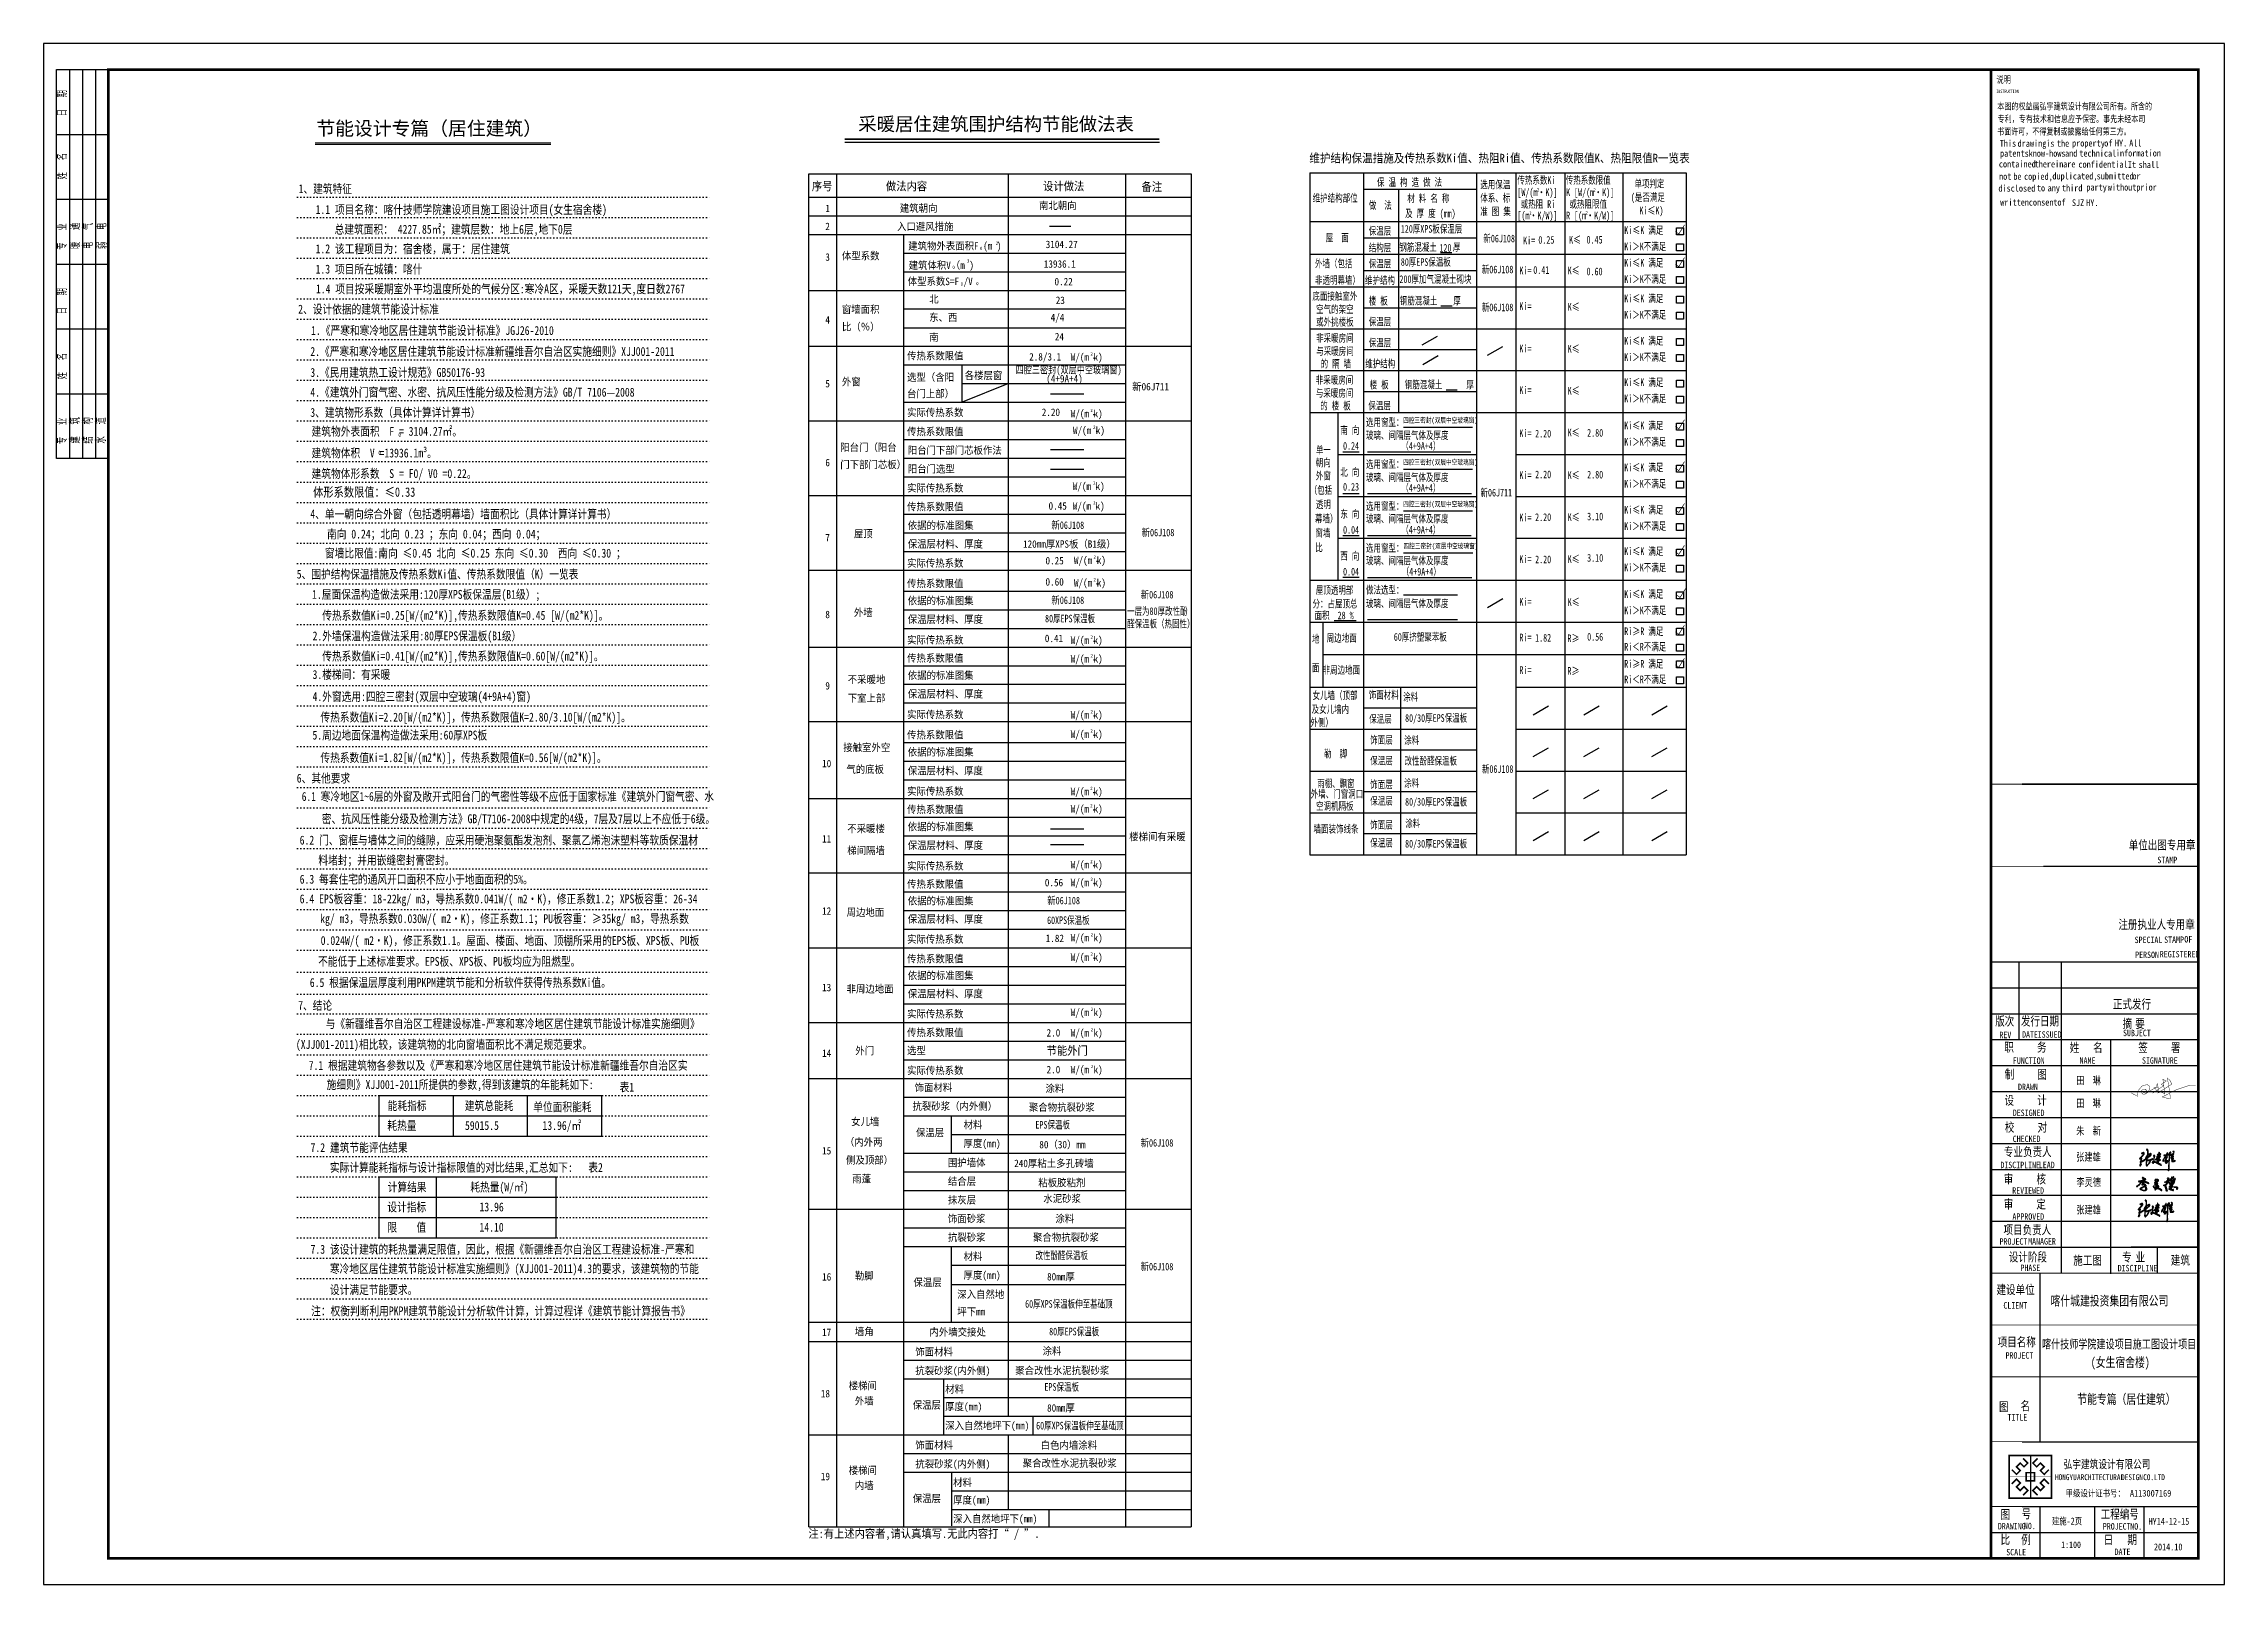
# Model space of a CAD drawing. Extents: x 30064 to 135164, y 17999 to 492668.
# Drawn here: x 30081 to 114181, y 259646 to 319046 of the extents above; entities that cross this region are included whole.
import ezdxf

# ---------------------------------------------------------------- set-up
doc = ezdxf.new("R2010")
doc.units = 0
doc.header["$LTSCALE"] = 1000
doc.header["$MEASUREMENT"] = 0
doc.linetypes.add('DOT2', pattern=[0.125, 0, -0.125])
for name, color, linetype in [('1', 7, 'Continuous'), ('PUB_DIM', 3, 'Continuous'), ('PUB_TEXT', 7, 'Continuous'), ('PUB_TITLE', 7, 'Continuous'), ('TK', 126, 'Continuous'), ('TWT_TITLE', 7, 'Continuous'), ('WINDOW', 4, 'Continuous'), ('文字和字符', 7, 'Continuous'), ('看线', 3, 'Continuous')]:
    doc.layers.add(name, color=color, linetype=linetype)
doc.styles.add('-宋体', font='', dxfattribs={"width": 0.8})
doc.styles.add('_TEL_DIM', font='simhei.ttf', dxfattribs={"width": 0.8, "height": 3.5})
doc.styles.add('FSZ', font='')
doc.styles.get("Standard").update_dxf_attribs({"font": 'gbenor.shx', "bigfont": 'gbcbig.shx'})
doc.styles.add('STYLE3', font='', dxfattribs={"width": 0.7})
doc.styles.get('-宋体').set_extended_font_data('SimSun')
doc.styles.get('FSZ').set_extended_font_data('SimSun')
doc.styles.get('STYLE3').set_extended_font_data('SimSun')

msp = doc.modelspace()

# ---------------------------------------------------------------- texts
at = {"style": '-宋体', "width": 0.75}
for s, height, p in [('INSTRUCTION', 129.15, (105382, 317139)), ('单位出图专用章', 350, (110493, 287977)), ('STAMP', 250, (111596, 287448)), ('注册执业人专用章', 350, (110097, 284914)), ('SPECIAL', 250, (110718, 284367)), ('STAMP', 250, (111858, 284374)), ('OF', 250, (112636, 284391)), ('PERSON', 250, (110740, 283792)), ('REGISTERED', 250, (111689, 283817)), ('正式发行', 350, (109881, 281842)), ('版次', 350, (105343, 281187)), ('REV', 250, (105506, 280703)), ('发行日期', 350, (106334, 281190)), ('DATE', 250, (106378, 280722)), ('ISSUED', 250, (106982, 280720)), ('摘', 350, (110253, 281090)), ('SUBJECT', 250, (110271, 280779)), ('要', 350, (110741, 281090)), ('职     务', 350, (105698, 280182)), ('姓   名', 350, (108216, 280167)), ('签     署', 350, (110859, 280166)), ('制     图', 350, (105710, 279135)), ('FUNCTION', 250, (106025, 279712)), ('田  琳', 300, (108467, 278924)), ('NAME', 250, (108597, 279716)), ('SIGNATURE', 250, (111003, 279717)), ('设     计', 350, (105700, 278134)), ('DRAWN', 250, (106222, 278701)), ('田  琳', 300, (108467, 278044)), ('DESIGNED', 250, (106019, 277701)), ('校     对', 350, (105716, 277094)), ('CHECKED', 250, (106018, 276697)), ('朱  新', 300, (108467, 276977)), ('DISCIPLINE', 250, (105541, 275690)), ('专业负责人', 350, (105680, 276151)), ('LEAD', 250, (107024, 275691)), ('张建雄', 300, (108467, 275977)), ('审     核', 350, (105671, 275099)), ('李灵德', 300, (108474, 275000)), ('审     定', 350, (105671, 274135)), ('REVIEWED', 250, (106000, 274704)), ('张建雄', 300, (108471, 273937)), ('项目负责人', 350, (105663, 273144)), ('APPROVED', 250, (106006, 273701)), ('PROJECT', 250, (105510, 272740)), ('设计阶段', 350, (105867, 272094)), ('MANAGER', 250, (106612, 272746)), ('专', 350, (110238, 272088)), ('PHASE', 250, (106315, 271724)), ('施工图', 350, (108355, 271965)), ('DISCIPLINE', 250, (110064, 271714)), ('业', 350, (110756, 272087)), ('建筑', 350, (112115, 271969)), ('建设单位', 350, (105394, 270834)), ('喀什城建投资集团有限公司', 370.27, (107475, 270396)), ('CLIENT', 250, (105658, 270276)), ('项目名称', 350, (105438, 268818)), ('喀什技师学院建设项目施工图设计项目', 333.25, (107149, 268741)), ('PROJECT', 250, (105741, 268347)), ('(女生宿舍楼)', 370.3, (109031, 268022)), ('图', 350, (105490, 266328)), ('名', 350, (106319, 266353)), ('节能专篇（居住建筑）', 370.3, (108508, 266606)), ('TITLE', 250, (105816, 265961)), ('图', 350, (105548, 262166)), ('号', 350, (106360, 262190)), ('工程编号', 350, (109410, 262178)), ('DRAWING', 250, (105445, 261765)), ('比', 350, (105550, 261200)), ('例', 350, (106348, 261194)), ('N0.', 250, (106450, 261775)), ('建施-2页', 267.7, (107534, 261951)), ('PROJECT', 250, (109493, 261757)), ('日', 350, (109526, 261191)), ('期', 350, (110441, 261194)), ('NO.', 250, (110551, 261755)), ('HY14-12-15', 267.7, (111258, 261942)), ('SCALE', 250, (105768, 260762)), ('1:100', 250, (107885, 261049)), ('DATE', 250, (109946, 260774)), ('2014.10', 267.7, (111464, 260956))]:
    msp.add_text(s, height=height, dxfattribs=at).set_placement(p)
at = {"color": 7, "style": 'FSZ'}
for s, height, p in [('采暖居住建筑围护结构节能做法表', 519.68, (61496, 315688, -17271)), ('节能设计专篇（居住建筑）', 531.69, (40600, 315512, 3377))]:
    msp.add_text(s, height=height, dxfattribs=at).set_placement(p)
at = {"ltscale": 1000, "style": 'STYLE3'}
for s, height, width, p in [('维护结构保温措施及传热系数Ki值、热阻Ri值、传热系数限值K、热阻限值R一览表', 331.99, 0.9, (78893, 314465)), ('序号', 323.8, 0.9, (59707, 313387, 1060)), ('做法内容', 323.8, 0.9, (62564, 313387, 1060)), ('设计做法', 323.8, 0.9, (68623, 313387, 1060)), ('备注', 323.8, 0.9, (72421, 313365, 1060)), ('建筑朝向', 287.8, 0.9, (63100, 312557, 1060)), ('南北朝向', 287.8, 0.9, (68468, 312659, 1060)), ('2', 288, 0.9, (60227, 311855, 1060)), ('1', 288, 0.9, (60227, 312549, 1060)), ('入口避风措施', 287.8, 0.9, (62992, 311850, 1060)), ('建筑物外表面积F (m )', 287.83, 0.9, (63423, 311103, 1060)), ('3', 288, 0.9, (60227, 310675, 1060)), ('体型系数', 287.8, 0.9, (60867, 310720, 1060)), ('建筑体积V（m )', 287.8, 0.9, (63440, 310358, 1060)), ('体型系数S=F /V', 287.8, 0.9, (63404, 309736, 1060)), ('窗墙面积', 287.8, 0.9, (60867, 308657, 1060)), ('北', 288, 0.9, (64235, 309055, 1060)), ('东、西', 287.8, 0.9, (64230, 308348, 1060)), ('4', 288, 0.9, (60227, 308253, 1060)), ('比（％）', 287.8, 0.9, (60867, 307984, 1060)), ('南', 288, 0.9, (64235, 307582, 1060)), ('传热系数限值', 287.8, 0.9, (63379, 306866, 1060)), ('W/(m k)', 287.8, 0.9, (69690, 306817, 1060)), ('外窗', 287.8, 0.9, (60867, 305865, 1060)), ('选型（含阳', 287.8, 0.9, (63379, 306042, 1060)), ('各楼层窗', 287.8, 0.9, (65603, 306110, 1060)), ('(4+9A+4)', 287.8, 0.9, (68746, 305985, 29863)), ('5', 288, 0.9, (60227, 305793, 1060)), ('台门上部）', 287.8, 0.9, (63379, 305407, 1060)), ('新06J711', 287.8, 0.9, (72061, 305677, 29863)), ('实际传热系数', 287.8, 0.9, (63379, 304681, 1060)), ('W/(m k)', 287.8, 0.9, (69690, 304637, 1060)), ('阳台门（阳台', 287.8, 0.9, (60803, 303336, 3941)), ('传热系数限值', 287.8, 0.9, (63379, 303944, 1060)), ('W/(m k)', 287.8, 0.9, (69776, 303993, 1060)), ('6', 288, 0.9, (60227, 302751, 1060)), ('门下部门芯板）', 287.8, 0.9, (60803, 302672, 3941)), ('阳台门下部门芯板作法', 287.8, 0.9, (63406, 303225, 1060)), ('阳台门选型', 287.8, 0.9, (63406, 302506, 1060)), ('实际传热系数', 287.8, 0.9, (63379, 301768, 1060)), ('W/(m k)', 287.8, 0.9, (69769, 301838, 1060)), ('传热系数限值', 287.8, 0.9, (63379, 301048, 1060)), ('W/(m k)', 287.8, 0.9, (69769, 301076, 1060)), ('屋顶', 287.8, 0.9, (61330, 300007, 1060)), ('依据的标准图集', 287.8, 0.9, (63406, 300330, 1060)), ('新06J108', 287.8, 0.8, (68947, 300338, 1060)), ('新06J108', 287.8, 0.8, (72425, 300053, 1060)), ('7', 288, 0.9, (60227, 299856, 1060)), ('保温层材料、厚度', 287.8, 0.9, (63406, 299611, 1060)), ('120mm厚XPS板（B1级）', 287.83, 0.9, (67851, 299610, 1060)), ('实际传热系数', 287.8, 0.9, (63379, 298872, 1060)), ('W/(m k)', 287.8, 0.9, (69814, 298983, 1060)), ('传热系数限值', 287.8, 0.9, (63379, 298088, 1060)), ('依据的标准图集', 287.8, 0.9, (63406, 297427, 1060)), ('新06J108', 287.8, 0.8, (68947, 297444, 1060)), ('W/(m k)', 287.8, 0.9, (69814, 298116, 1060)), ('新06J108', 287.8, 0.8, (72390, 297657, 1060)), ('8', 288, 0.9, (60227, 296896, 1060)), ('外墙', 287.8, 0.9, (61330, 296969, 1060)), ('保温层材料、厚度', 287.8, 0.9, (63406, 296708, 1060)), ('实际传热系数', 287.8, 0.9, (63379, 295912, 1060)), ('W/(m k)', 287.8, 0.9, (69690, 295904, 1060)), ('传热系数限值', 287.8, 0.9, (63379, 295211, -2696)), ('W/(m k)', 287.8, 0.9, (69690, 295184, 1060)), ('9', 288, 0.9, (60227, 294145, -2696)), ('不采暖地', 287.8, 0.9, (61091, 294387, -2696)), ('依据的标准图集', 287.8, 0.9, (63406, 294549, -2696)), ('下室上部', 287.8, 0.9, (61091, 293671, -2696)), ('保温层材料、厚度', 287.8, 0.9, (63406, 293830, -2696)), ('实际传热系数', 287.8, 0.9, (63379, 293035, -2696)), ('W/(m k)', 287.8, 0.9, (69690, 293026, -2696)), ('接触室外空', 287.8, 0.9, (60918, 291767, -2696)), ('传热系数限值', 287.8, 0.9, (63379, 292253, -2696)), ('依据的标准图集', 287.8, 0.9, (63406, 291592, -2696)), ('W/(m k)', 287.8, 0.9, (69690, 292280, -2696)), ('10', 287.8, 0.9, (60102, 291149, -2696)), ('气的底板', 287.8, 0.9, (61038, 290922, -2696)), ('保温层材料、厚度', 287.8, 0.9, (63406, 290872, -2696)), ('实际传热系数', 287.8, 0.9, (63379, 290077, -2696)), ('W/(m k)', 287.8, 0.9, (69690, 290068, -2696)), ('传热系数限值', 287.8, 0.9, (63379, 289376, -2696)), ('W/(m k)', 287.8, 0.9, (69690, 289400, -2696)), ('11', 287.8, 0.9, (60102, 288243, -2696)), ('不采暖楼', 287.8, 0.9, (61073, 288637, -2696)), ('依据的标准图集', 287.8, 0.9, (63406, 288714, -2696)), ('楼梯间有采暖', 287.8, 0.9, (71945, 288330, 1060)), ('梯间隔墙', 287.8, 0.9, (61073, 287793, -2696)), ('保温层材料、厚度', 287.8, 0.9, (63406, 287995, -2696)), ('传热系数限值', 287.8, 0.9, (63379, 286498, -2696)), ('实际传热系数', 287.8, 0.9, (63379, 287199, -2696)), ('W/(m k)', 287.8, 0.9, (69690, 287248, -2696)), ('W/(m k)', 287.8, 0.9, (69690, 286563, -2696)), ('依据的标准图集', 287.8, 0.9, (63406, 285854, -2696)), ('新06J108', 287.8, 0.8, (68786, 285865, 1060)), ('12', 287.8, 0.9, (60102, 285462, -2696)), ('周边地面', 287.8, 0.9, (61048, 285415, -2696)), ('保温层材料、厚度', 287.8, 0.9, (63406, 285152, -2696)), ('实际传热系数', 287.8, 0.9, (63379, 284375, -2696)), ('W/(m k)', 287.8, 0.9, (69690, 284432, -2696)), ('传热系数限值', 287.8, 0.9, (63379, 283619, -2696)), ('W/(m k)', 287.8, 0.9, (69690, 283683, -2696)), ('13', 287.8, 0.9, (60102, 282513, -2696)), ('非周边地面', 287.8, 0.9, (61044, 282460, -2696)), ('保温层材料、厚度', 287.8, 0.9, (63406, 282273, -2696)), ('依据的标准图集', 287.8, 0.9, (63406, 282975, -2696)), ('实际传热系数', 287.8, 0.9, (63379, 281495, -2696)), ('W/(m k)', 287.8, 0.9, (69690, 281552, -2696)), ('传热系数限值', 287.8, 0.9, (63379, 280777, -2696)), ('W/(m k)', 287.8, 0.9, (69690, 280767, -2696)), ('14', 287.8, 0.9, (60102, 279982, -2696)), ('外门', 287.8, 0.9, (61381, 280076, -2696)), ('选型', 287.8, 0.9, (63379, 280085, -2696)), ('节能外门', 323.8, 0.9, (68759, 280059, -2696)), ('实际传热系数', 287.8, 0.9, (63379, 279314, -2696)), ('W/(m k)', 287.8, 0.9, (69690, 279347, -2696)), ('饰面材料', 287.8, 0.9, (63671, 278656, -2696)), ('涂料', 287.8, 0.9, (68715, 278616, -2696)), ('女儿墙', 287.8, 0.9, (61224, 277340, -2696)), ('抗裂砂浆（内外侧）', 287.8, 0.9, (63588, 277936, -2696)), ('材料', 287.8, 0.9, (65557, 277219, -2696)), ('聚合物抗裂砂浆', 287.8, 0.9, (68078, 277896, -2696)), ('（内外两', 287.8, 0.9, (60982, 276555, -2696)), ('保温层', 287.8, 0.9, (63722, 276921, -2696)), ('厚度(mm)', 287.8, 0.9, (65557, 276499, -2696)), ('新06J108', 287.8, 0.8, (72386, 276523, 1060)), ('15', 287.8, 0.9, (60102, 276220, -2696)), ('侧及顶部）', 287.8, 0.9, (61026, 275861, -2696)), ('围护墙体', 287.8, 0.9, (64953, 275761, -2696)), ('240厚粘土多孔砖墙', 287.8, 0.9, (67510, 275733, -2696)), ('雨蓬', 287.8, 0.9, (61265, 275139, -2696)), ('结合层', 287.8, 0.9, (64953, 275041, -2696)), ('粘板胶粘剂', 287.8, 0.9, (68439, 274989, -2696)), ('抹灰层', 287.8, 0.9, (64953, 274322, -2696)), ('水泥砂浆', 287.8, 0.9, (68634, 274373, -2696)), ('饰面砂浆', 287.8, 0.9, (64953, 273602, -2696)), ('涂料', 287.8, 0.9, (69099, 273602, -6416)), ('抗裂砂浆', 287.8, 0.9, (64953, 272882, -2696)), ('聚合物抗裂砂浆', 287.8, 0.9, (68237, 272882, -6416)), ('勒脚', 287.8, 0.9, (61367, 271396, -2696)), ('材料', 287.8, 0.9, (65557, 272143, -2696)), ('厚度(mm)', 287.8, 0.9, (65557, 271423, -2696)), ('新06J108', 287.8, 0.8, (72386, 271753, 1060)), ('16', 287.8, 0.9, (60102, 271357, -2696)), ('保温层', 287.8, 0.9, (63627, 271145, -2696)), ('深入自然地', 287.8, 0.9, (65316, 270682, -2696)), ('坪下mm', 287.8, 0.9, (65316, 270014, -2696)), ('17', 287.8, 0.9, (60102, 269222, -2696)), ('墙角', 287.8, 0.9, (61367, 269248, -2696)), ('内外墙交接处', 287.8, 0.9, (64243, 269230, -2696)), ('饰面材料', 287.8, 0.9, (63698, 268467, -5044)), ('涂料', 287.8, 0.9, (68606, 268497, -6416)), ('楼梯间', 287.8, 0.9, (61128, 267163, -5044)), ('抗裂砂浆(内外侧)', 287.8, 0.9, (63698, 267743, -5044)), ('聚合改性水泥抗裂砂浆', 287.8, 0.9, (67551, 267747, -5044)), ('18', 287.8, 0.9, (60054, 266857, -5044)), ('外墙', 287.8, 0.9, (61366, 266575, -5044)), ('保温层', 287.8, 0.9, (63599, 266416, -5044)), ('材料', 287.8, 0.9, (64850, 267027, -5044)), ('厚度(mm)', 287.8, 0.9, (64850, 266355, -5044)), ('深入自然地坪下(mm)', 287.83, 0.9, (64850, 265623, -5044)), ('饰面材料', 287.8, 0.9, (63698, 264868, -5044)), ('白色内墙涂料', 287.8, 0.9, (68532, 264868, -5044)), ('楼梯间', 287.8, 0.9, (61128, 263900, -5044)), ('抗裂砂浆(内外侧)', 287.8, 0.9, (63698, 264144, -5044)), ('聚合改性水泥抗裂砂浆', 287.8, 0.9, (67838, 264175, -5044)), ('19', 287.8, 0.9, (60054, 263662, -5044)), ('内墙', 287.8, 0.9, (61366, 263312, -5044)), ('材料', 287.8, 0.9, (65157, 263428, -5044)), ('保温层', 287.8, 0.9, (63599, 262816, -5044)), ('厚度(mm)', 287.8, 0.9, (65157, 262755, -5044)), ('深入自然地坪下(mm)', 287.83, 0.9, (65157, 262031, -5044))]:
    msp.add_text(s, height=height, dxfattribs=dict(at, width=width)).set_placement(p)
at = {"color": 1, "ltscale": 1000, "style": 'STYLE3'}
for s, height, width, p in [('3104.27', 287.8, 0.9, (68726, 311163, 1060)), ('13936.1', 287.8, 0.9, (68653, 310406, 1060)), ('0.22', 287.8, 0.9, (69065, 309727, 1060)), ('4/4', 287.8, 0.9, (68917, 308344, 1060)), ('23', 287.8, 0.9, (69113, 309009, 1060)), ('24', 287.8, 0.9, (69077, 307603, 1060)), ('2.8/3.1', 287.8, 0.9, (68088, 306828, 1060)), ('四腔三密封(双层中空玻璃窗)', 287.83, 0.78, (67564, 306327, 1060)), ('2.20', 287.8, 0.9, (68574, 304690, 1060)), ('四腔三密封(双层中空玻璃窗)', 200, 0.78, (82509, 304426, 1060)), ('四腔三密封(双层中空玻璃窗)', 200, 0.78, (82509, 302810, 1060)), ('0.45', 287.8, 0.9, (68836, 301079, 1060)), ('四腔三密封(双层中空玻璃窗)', 200, 0.78, (82509, 301195, 1060)), ('四腔三密封(双层中空玻璃窗)', 200, 0.78, (82525, 299579, 1060)), ('0.25', 287.8, 0.9, (68718, 298969, 1060)), ('0.60', 287.8, 0.9, (68718, 298151, 1060)), ('0.41', 287.8, 0.9, (68692, 295972, 1060)), ('0.56', 287.8, 0.9, (68692, 286558, 1060)), ('1.82', 287.8, 0.9, (68725, 284409, 1060)), ('2.0', 287.8, 0.9, (68759, 280767, -2696)), ('2.0', 287.8, 0.9, (68759, 279347, -2696)), ('80（30）mm', 287.8, 0.9, (68480, 276457, -2696)), ('80mm厚', 287.8, 0.9, (68779, 271363, -6416)), ('80mm厚', 287.8, 0.9, (68779, 266303, -10172))]:
    msp.add_text(s, height=height, dxfattribs=dict(at, width=width)).set_placement(p)
at = {"layer": 'PUB_TEXT', "style": 'STYLE3', "width": 0.7}
for s, height, p in [('保 温 构 造 做 法', 295, (81502, 313557)), ('选用保温', 295, (85486, 313464)), ('传热系数Ki', 295, (86916, 313636)), ('传热系数限值', 295, (88780, 313636)), ('单项判定', 295, (91430, 313501)), ('维护结构部位', 295, (79022, 312947)), ('做  法', 295, (81184, 312669)), ('材 料 名 称', 295, (82671, 312932)), ('体系、标', 295, (85486, 312949)), ('[W/(m·K)]', 295, (86916, 313167)), ('或热阻 Ri', 295, (87044, 312714)), ('2', 150, (87668, 313333)), ('K [W/(m·K)]', 295, (88796, 313167)), ('或热阻限值', 295, (88924, 312714)), ('2', 150, (89850, 313319)), ('(是否满足', 295, (91293, 312975)), ('保温层', 295, (81184, 311677)), ('120厚XPS板保温层', 295, (82420, 311757)), ('及 厚 度 (mm)', 295, (82588, 312352)), ('准 图 集', 295, (85486, 312428)), ('[(m·K/W)]', 295, (86916, 312272)), ('2', 150, (87377, 312433)), ('R [(m·K/W)]', 295, (88796, 312272)), ('2', 150, (89546, 312448)), ('Ki≤K 满足', 295, (91037, 311706)), ('Ki≤K)', 295, (91621, 312463)), ('屋  面', 295, (79526, 311419)), ('结构层', 295, (81184, 311035)), ('钢筋混凝土    厚', 295, (82364, 311050)), ('120', 295, (83911, 311026)), ('新06J108', 295, (85605, 311386)), ('Ki=', 295, (87138, 311310)), ('0.25', 295, (87724, 311332)), ('K≤', 295, (88911, 311336)), ('0.45', 295, (89584, 311339)), ('Ki＞K不满足', 295, (91037, 311077)), ('外墙（包括', 295, (79110, 310420)), ('保温层', 295, (81184, 310420)), ('80厚EPS保温板', 295, (82420, 310479)), ('新06J108', 295, (85544, 310192)), ('Ki=', 295, (86992, 310149)), ('0.41', 295, (87530, 310170)), ('K≤', 295, (88855, 310149)), ('0.60', 295, (89584, 310116)), ('Ki≤K 满足', 295, (91037, 310449)), ('底面接触室外', 295, (79009, 309164)), ('非透明幕墙）', 295, (79110, 309780)), ('维护结构', 295, (81038, 309778)), ('200厚加气混凝土砌块', 295, (82368, 309818)), ('Ki＞K不满足', 295, (91037, 309821)), ('空气的架空', 295, (79155, 308658)), ('楼 板', 295, (81184, 308979)), ('钢筋混凝土    厚', 295, (82382, 308985)), ('新06J108', 295, (85544, 308731)), ('Ki=', 295, (86992, 308772)), ('K≤', 295, (88855, 308749)), ('Ki≤K 满足', 295, (91037, 309072)), ('Ki＞K不满足', 295, (91037, 308444)), ('非采暖房间', 295, (79154, 307548)), ('或外挑楼板', 295, (79155, 308168)), ('保温层', 295, (81184, 308176)), ('与采暖房间', 295, (79160, 307043)), ('保温层', 295, (81184, 307365)), ('Ki=', 295, (86992, 307139)), ('K≤', 295, (88855, 307133)), ('Ki≤K 满足', 295, (91037, 307439)), ('Ki＞K不满足', 295, (91037, 306811)), ('非采暖房间', 295, (79139, 305932)), ('的 隔 墙', 295, (79327, 306553)), ('维护结构', 295, (81046, 306560)), ('Ki≤K 满足', 295, (91037, 305841)), ('与采暖房间', 295, (79145, 305427)), ('楼 板', 295, (81219, 305749)), ('钢筋混凝土      厚', 295, (82575, 305754)), ('Ki=', 295, (86992, 305541)), ('K≤', 295, (88855, 305517)), ('Ki＞K不满足', 295, (91037, 305213)), ('的 楼 板', 295, (79312, 304937)), ('选用窗型： ', 295, (81077, 304303)), ('保温层', 295, (81169, 304945)), ('Ki≤K 满足', 295, (91037, 304174)), ('南 向', 295, (80088, 303993)), ('0.24', 295, (80192, 303392)), ('玻璃、间隔层气体及厚度', 295, (81077, 303801)), ('（4+9A+4）', 295, (82440, 303387)), ('Ki=', 295, (86992, 303874)), ('2.20', 295, (87601, 303864)), ('K≤', 295, (88855, 303902)), ('2.80', 295, (89607, 303893)), ('Ki＞K不满足', 295, (91037, 303545)), ('朝向', 295, (79142, 302745)), ('单一', 295, (79142, 303233)), ('选用窗型： ', 295, (81077, 302687)), ('Ki≤K 满足', 295, (91037, 302558)), ('（包括', 295, (78907, 301684)), ('外窗', 295, (79142, 302236)), ('北 向', 295, (80088, 302378)), ('0.23', 295, (80192, 301813)), ('玻璃、间隔层气体及厚度', 295, (81077, 302177)), ('（4+9A+4）', 295, (82440, 301771)), ('新06J711', 295, (85493, 301588)), ('Ki=', 295, (86992, 302258)), ('2.20', 295, (87601, 302289)), ('K≤', 295, (88855, 302258)), ('2.80', 295, (89607, 302284)), ('Ki＞K不满足', 295, (91037, 301930)), ('透明', 295, (79142, 301132)), ('东 向', 295, (80088, 300762)), ('选用窗型： ', 295, (81077, 301071)), ('Ki≤K 满足', 295, (91037, 300925)), ('幕墙）', 295, (79111, 300587)), ('窗墙', 295, (79122, 300035)), ('0.04', 295, (80192, 300153)), ('玻璃、间隔层气体及厚度', 295, (81077, 300584)), ('（4+9A+4）', 295, (82440, 300156)), ('Ki=', 295, (86992, 300625)), ('2.20', 295, (87601, 300642)), ('K≤', 295, (88855, 300642)), ('3.10', 295, (89607, 300669)), ('Ki＞K不满足', 295, (91037, 300297)), ('比', 295, (79122, 299474)), ('西 向', 295, (80088, 299146)), ('选用窗型： ', 295, (81077, 299456)), ('Ki≤K 满足', 295, (91037, 299327)), ('0.04', 295, (80192, 298541)), ('玻璃、间隔层气体及厚度', 295, (81077, 298968)), ('（4+9A+4）', 295, (82456, 298540)), ('Ki=', 295, (86992, 299027)), ('2.20', 295, (87601, 299015)), ('K≤', 295, (88855, 299026)), ('3.10', 295, (89607, 299073)), ('Ki＞K不满足', 295, (91037, 298698)), ('屋顶透明部', 295, (79141, 297829)), ('做法选型： ', 295, (81077, 297840)), ('Ki≤K 满足', 295, (91037, 297677)), ('80厚EPS保温板', 295, (68701, 296734)), ('一层为80厚改性酚', 295, (71863, 297018)), ('醛保温板（热固性）', 295, (71863, 296533)), ('分：占屋顶总', 295, (79015, 297304)), ('面积  28 %%%', 295, (79096, 296855)), ('玻璃、间隔层气体及厚度', 295, (81077, 297316)), ('Ki=', 295, (86992, 297377)), ('K≤', 295, (88855, 297369)), ('Ki＞K不满足', 295, (91037, 297048)), ('地', 295, (78994, 295947)), ('周边地面', 295, (79562, 295984)), ('60厚挤塑聚苯板', 295, (82150, 296025)), ('Ri=', 295, (86992, 296005)), ('1.82', 295, (87601, 295991)), ('R≥', 295, (88846, 295971)), ('0.56', 295, (89607, 296029)), ('Ri≥R 满足', 295, (91037, 296242)), ('Ri＜R不满足', 295, (91037, 295646)), ('Ri≥R 满足', 295, (91037, 294985)), ('面', 295, (78994, 294834)), ('非周边地面', 295, (79403, 294752)), ('Ri=', 295, (86992, 294748)), ('R≥', 295, (88846, 294715)), ('Ri＜R不满足', 295, (91037, 294389)), ('及女儿墙内', 295, (78981, 293237)), ('女儿墙（顶部', 295, (79017, 293771)), ('饰面材料', 295, (81184, 293789)), ('涂料', 295, (82510, 293710)), ('外侧）', 295, (78933, 292726)), ('保温层', 295, (81202, 292863)), ('80/30厚EPS保温板', 295, (82585, 292899)), ('勒  脚', 295, (79460, 291525)), ('饰面层', 295, (81241, 292053)), ('涂料', 295, (82552, 292041)), ('保温层', 295, (81241, 291254)), ('改性酚醛保温板', 295, (82564, 291246)), ('新06J108', 295, (85547, 290932)), ('外墙、门窗洞口', 295, (78946, 289971)), ('雨棚、飘窗', 295, (79193, 290375)), ('饰面层', 295, (81241, 290336)), ('涂料', 295, (82550, 290389)), ('空调机隔板', 295, (79152, 289505)), ('保温层', 295, (81241, 289702)), ('80/30厚EPS保温板', 295, (82585, 289668)), ('墙面装饰线条', 295, (79054, 288623)), ('饰面层', 295, (81241, 288778)), ('涂料', 295, (82593, 288833)), ('保温层', 295, (81241, 288086)), ('80/30厚EPS保温板', 295, (82585, 288052)), ('60XPS保温板', 295, (68778, 285103)), ('EPS保温板', 295, (68329, 277216)), ('改性酚醛保温板', 295, (68329, 272183)), ('60厚XPS保温板伸至基础顶', 295, (67932, 270311)), ('80厚EPS保温板', 295, (68858, 269247)), ('EPS保温板', 295, (68678, 267110)), ('60厚XPS保温板伸至基础顶', 295, (68357, 265619, -2696))]:
    msp.add_text(s, height=height, dxfattribs=at).set_placement(p)
at = {"layer": 'TK', "color": 9}
for s, height, style, width, p in [('说明', 265.8, '-宋体', 0.75, (105391, 317530)), ('弘宇建筑设计有限公司', 319, '-宋体', 0.75, (107980, 264118)), ('HONGYU', 227.8, '-宋体', 0.75, (107648, 263664, 0)), ('甲级设计证书号：', 255.1, '_TEL_DIM', 0.8, (108059, 263030)), ('ARCHITECTURAL', 227.85, '-宋体', 0.75, (108498, 263664, 0)), ('DESIGN', 227.8, '-宋体', 0.75, (110200, 263664, 0)), ('A113007169', 255.1, '_TEL_DIM', 0.8, (110538, 263030)), ('CO.LTD', 227.8, '-宋体', 0.75, (111050, 263664, 0))]:
    msp.add_text(s, height=height, dxfattribs=dict(at, style=style, width=width)).set_placement(p)
at = {"layer": 'TK', "style": '-宋体', "width": 0.75}
for s, height, p in [('本图的权益属弘宇建筑设计有限公司所有。所含的', 258.23, (105426, 316500)), ('专利，专有技术和信息应予保密。事先未经本司', 258.23, (105439, 316015)), ('书面许可，不得复制或披露给任何第三方。', 258.23, (105418, 315532)), ('contained', 258.2, (105484, 314273)), ('This', 258.2, (105518, 315070)), ('patents', 258.2, (105530, 314686)), ('drawing', 258.2, (106207, 315070)), ('know-hows', 258.2, (106632, 314686)), ('therein', 258.2, (106862, 314273)), ('is', 258.2, (107309, 315070)), ('the', 258.2, (107722, 315070)), ('and', 258.2, (108035, 314691)), ('property', 258.2, (108306, 315080)), ('confidential.', 258.23, (108552, 314263)), ('technical', 258.2, (108586, 314691)), ('of', 258.2, (109546, 315080)), ('HY.', 258.2, (109959, 315080)), ('information', 258.23, (109995, 314695)), ('All', 258.2, (110510, 315080)), ('not', 258.2, (105491, 313797)), ('be', 258.2, (106042, 313797)), ('copied,', 258.2, (106455, 313797)), ('duplicated,', 258.23, (107547, 313809)), ('are', 258.2, (107963, 314273)), ('submitted', 258.2, (109256, 313810)), ('It', 258.2, (110459, 314248)), ('or', 258.2, (110633, 313810)), ('shall', 258.2, (110872, 314248)), ('disclosed', 258.2, (105466, 313340)), ('written', 258.2, (105537, 312801)), ('consent', 258.2, (106639, 312801)), ('to', 258.2, (106951, 313350)), ('any', 258.2, (107364, 313350)), ('of', 258.2, (107741, 312801)), ('third', 258.2, (107915, 313350)), ('SJZ', 258.2, (108301, 312783)), ('HY.', 258.2, (108852, 312783)), ('party', 258.2, (108857, 313381)), ('without', 258.2, (109683, 313381)), ('prior', 258.2, (110785, 313381))]:
    msp.add_text(s, height=height, dxfattribs=at).set_placement(p)
at = {"layer": 'WINDOW', "style": 'STYLE3'}
for s, height, width, p in [('1、建筑特征', 343.3, 0.8, (39914, 313281)), ('1.1 项目名称：喀什技师学院建设项目施工图设计项目(女生宿舍楼)', 343.34, 0.8, (40569, 312477)), (' 总建筑面积： 4227.85㎡；建筑层数：地上6层,地下0层', 343.34, 0.8, (41116, 311716)), ('1.2 该工程项目为：宿舍楼，属于：居住建筑', 343.34, 0.8, (40569, 310965)), ('1.3 项目所在城镇：喀什', 343.34, 0.8, (40569, 310181)), ('1.4 项目按采暖期室外平均温度所处的气候分区:寒冷A区，采暖天数121天,度日数2767', 343.34, 0.8, (40582, 309419, 3377)), ('2、设计依据的建筑节能设计标准', 343.34, 0.8, (39897, 308638)), ('1.《严寒和寒冷地区居住建筑节能设计标准》JGJ26-2010', 343.34, 0.8, (40395, 307815)), ('2.《严寒和寒冷地区居住建筑节能设计标准新疆维吾尔自治区实施细则》XJJ001-2011           ', 343.34, 0.8, (40367, 307006)), ('3.《民用建筑热工设计规范》GB50176-93', 343.34, 0.8, (40367, 306197)), ('4.《建筑外门窗气密、水密、抗风压性能分级及检测方法》GB/T 7106—2008 ', 343.34, 0.8, (40367, 305436)), ('3、建筑物形系数（具体计算详计算书）', 343.34, 0.8, (40366, 304656)), ('建筑物外表面积  F = 3104.27㎡。', 343.34, 0.8, (40415, 303927)), ('建筑物体积  V =13936.1m³。', 343.34, 0.8, (40415, 303092)), ('建筑物体形系数  S = F0/ V0 =0.22。', 343.34, 0.8, (40415, 302298)), ('体形系数限值：≤0.33', 361.36, 0.8, (40475, 301576)), ('4、单一朝向综合外窗（包括透明幕墙）墙面积比（具体计算详计算书）', 343.34, 0.8, (40366, 300740)), ('南向 0.24；北向 0.23 ；东向 0.04；西向 0.04；', 343.34, 0.8, (41010, 299967)), ('窗墙比限值:南向 ≤0.45 北向 ≤0.25 东向 ≤0.30  西向 ≤0.30 ；', 343.34, 0.8, (40929, 299231)), ('5、围护结构保温措施及传热系数Ki值、传热系数限值（K）一览表', 343.34, 0.8, (39843, 298422)), ('1.屋面保温构造做法采用:120厚XPS板保温层(B1级）;', 343.34, 0.8, (40435, 297641)), ('  传热系数值Ki=0.25[W/(m2*K)],传热系数限值K=0.45 [W/(m2*K)]。', 343.34, 0.8, (40452, 296832)), ('2.外墙保温构造做法采用:80厚EPS保温板(B1级）', 343.34, 0.8, (40452, 296039)), ('  传热系数值Ki=0.41[W/(m2*K)],传热系数限值K=0.60[W/(m2*K)]。', 343.34, 0.8, (40452, 295262)), ('3.楼梯间：有采暖', 343.3, 0.8, (40452, 294551)), ('4.外窗选用:四腔三密封(双层中空玻璃(4+9A+4)窗)', 343.34, 0.8, (40452, 293703)), ('  传热系数值Ki=2.20[W/(m2*K)]，传热系数限值K=2.80/3.10[W/(m2*K)]。', 343.34, 0.8, (40380, 292909)), ('5.周边地面保温构造做法采用:60厚XPS板', 343.34, 0.8, (40448, 292216)), ('  传热系数值Ki=1.82[W/(m2*K)]，传热系数限值K=0.56[W/(m2*K)]。', 343.34, 0.8, (40381, 291347)), ('6、其他要求', 343.3, 0.8, (39843, 290555)), ('   6.1 寒冷地区1~6层的外窗及敞开式阳台门的气密性等级不应低于国家标准《建筑外门窗气密、水', 343.34, 0.78, (39490, 289850)), ('密、抗风压性能分级及检测方法》GB/T7106-2008中规定的4级，7层及7层以上不应低于6级。', 343.34, 0.8, (40810, 288990)), ('6.2 门、窗框与墙体之间的缝隙，应采用硬泡聚氨酯发泡剂、聚氯乙烯泡沫塑料等软质保温材', 343.34, 0.8, (39956, 288167)), ('   料堵封；并用嵌缝密封膏密封。', 343.34, 0.8, (40116, 287394)), ('6.3 每套住宅的通风开口面积不应小于地面面积的5%%%。', 343.34, 0.8, (39956, 286660)), ('6.4 EPS板容重：18-22kg/ m3，导热系数0.041W/( m2•K)，修正系数1.2；XPS板容重：26-34', 343.34, 0.8, (39956, 285901)), ('kg/ m3，导热系数0.030W/( m2•K)，修正系数1.1；PU板容重：≥35kg/ m3，导热系数', 343.34, 0.8, (40746, 285140)), ('0.024W/( m2•K)，修正系数1.1。屋面、楼面、地面、顶棚所采用的EPS板、XPS板、PU板', 343.34, 0.8, (40766, 284296)), ('不能低于上述标准要求。EPS板、XPS板、PU板均应为阻燃型。', 343.34, 0.8, (40667, 283492)), ('6.5 根据保温层厚度利用PKPM建筑节能和分析软件获得传热系数Ki值。 ', 343.34, 0.8, (40347, 282677)), (' 7、结论', 343.3, 0.8, (39711, 281794)), ('与《新疆维吾尔自治区工程建设标准-严寒和寒冷地区居住建筑节能设计标准实施细则》', 343.34, 0.8, (40957, 281089)), ('(XJJ001-2011)相比较，该建筑物的北向窗墙面积比不满足规范要求。', 343.34, 0.8, (39811, 280291)), ('7.1 根据建筑物各参数以及《严寒和寒冷地区居住建筑节能设计标准新疆维吾尔自治区实', 343.34, 0.8, (40305, 279482)), ('    施细则》XJJ001-2011所提供的参数,得到该建筑的年能耗如下: ', 343.34, 0.8, (40249, 278743)), ('表1', 343.3, 0.8, (52293, 278644)), ('耗热量          59015.5         13.96/㎡', 343.34, 0.8, (43337, 277165)), ('能耗指标', 343.3, 0.8, (43350, 277931)), ('建筑总能耗', 343.3, 0.8, (46323, 277931)), ('单位面积能耗', 343.3, 0.8, (48962, 277884)), ('7.2 建筑节能评估结果 ', 343.34, 0.8, (40375, 276315)), ('实际计算能耗指标与设计指标限值的对比结果,汇总如下: ', 343.34, 0.8, (41123, 275550)), ('表2', 343.3, 0.8, (51086, 275547)), ('计算结果', 343.3, 0.8, (43350, 274792)), ('耗热量(W/㎡)', 343.3, 0.8, (46535, 274792)), ('设计指标           13.96', 343.34, 0.8, (43337, 274025)), ('限    值           14.10', 343.34, 0.8, (43337, 273242)), ('7.3 该设计建筑的耗热量满足限值，因此，根据《新疆维吾尔自治区工程建设标准-严寒和', 343.34, 0.8, (40375, 272393)), ('寒冷地区居住建筑节能设计标准实施细则》(XJJ001-2011)4.3的要求，该建筑物的节能', 343.34, 0.8, (41123, 271647)), ('设计满足节能要求。', 343.3, 0.8, (41123, 270835)), ('注：权衡判断利用PKPM建筑节能设计分析软件计算，计算过程详《建筑节能计算报告书》', 343.34, 0.8, (40397, 270016))]:
    msp.add_text(s, height=height, dxfattribs=dict(at, width=width)).set_placement(p)
at = {"layer": 'WINDOW', "color": 1, "style": 'STYLE3', "width": 0.8}
for p in [(43759, 303884), (42988, 303185)]:
    msp.add_text('0', height=172, dxfattribs=at).set_placement(p)
at = {"layer": '看线', "color": 3, "style": 'STYLE3', "width": 0.9}
for s, height, p in [('0', 128, (66185, 311089, 1060)), ('2', 128, (66796, 311286, 1060)), ('0', 128, (65127, 310362, 1060)), ('3', 128, (65690, 310603, 1060)), ('0', 128, (65444, 309715, 1060)), ('0', 128, (66044, 309732, 1060)), ('2', 128, (70452, 307019, 1060)), ('.', 321, (70486, 306894, 1060)), ('2', 128, (70446, 304839, 1060)), ('.', 321, (70479, 304714, 1060)), ('2', 128, (70555, 304194, 1060)), ('.', 321, (70589, 304070, 1060)), ('2', 128, (70555, 302040, 1060)), ('.', 321, (70589, 301916, 1060)), ('2', 128, (70555, 301278, 1060)), ('.', 321, (70589, 301153, 1060)), ('2', 128, (70569, 299185, 1060)), ('.', 321, (70603, 299060, 1060)), ('2', 128, (70569, 298318, 1060)), ('.', 321, (70603, 298193, 1060)), ('2', 128, (70456, 296105, 1060)), ('.', 321, (70490, 295981, 1060)), ('2', 128, (70456, 295386, 1060)), ('.', 321, (70490, 295261, 1060)), ('2', 128, (70456, 293228, -2696)), ('.', 321, (70490, 293103, -2696)), ('2', 128, (70450, 292482, -2696)), ('.', 321, (70484, 292358, -2696)), ('2', 128, (70443, 290270, -2696)), ('.', 321, (70477, 290145, -2696)), ('2', 128, (70443, 289602, -2696)), ('.', 321, (70477, 289479, -2696)), ('2', 128, (70443, 287450, -2696)), ('2', 128, (70454, 286765, -2696)), ('.', 321, (70477, 287325, -2696)), ('.', 321, (70488, 286640, -2696)), ('2', 128, (70463, 284633, -2696)), ('2', 128, (70454, 283885, -2696)), ('.', 321, (70488, 283761, -2696)), ('2', 128, (70463, 281754, -2696)), ('2', 128, (70463, 280969, -2696)), ('2', 128, (70463, 279549, -2696)), ('注:有上述内容者,请认真填写.无此内容打“ / ”.', 322.98, (59573, 261439, -2472))]:
    msp.add_text(s, height=height, dxfattribs=at).set_placement(p)

# ---------------------------------------------------------------- blocks, each defined once
blk = doc.blocks.new('logo')
at = {"color": 6}
blk.add_line((1004, 2011), (1004, 0), dxfattribs=at)
at = {"color": 6, "const_width": 74.6}
for points in [[(0, 2011), (2008, 2011), (2008, 0), (0, 0)], [(809, 1198), (1199, 1198), (1199, 813), (809, 813)]]:
    blk.add_lwpolyline(points, close=True, dxfattribs=at)
at = {"color": 6}
blk.add_lwpolyline([(0, 2011), (2008, 2011), (2008, 0), (0, 0)], close=True, dxfattribs=at)
for points, const_width in [([(660, 1874), (883, 1654), (704, 1475), (526, 1653), (350, 1477), (528, 1299), (350, 1120), (129, 1340)], 74.6), ([(1004, 2011), (1004, 0)], 15.2), ([(1348, 1874), (1125, 1654), (1304, 1475), (1482, 1653), (1658, 1477), (1480, 1299), (1659, 1120), (1879, 1340)], 74.6), ([(0, 1006), (2008, 1006)], 15.2), ([(660, 137), (883, 357), (704, 536), (526, 358), (350, 534), (528, 712), (350, 891), (129, 671)], 74.6), ([(1348, 137), (1125, 357), (1304, 536), (1482, 358), (1658, 534), (1480, 712), (1659, 891), (1879, 671)], 74.6)]:
    blk.add_lwpolyline(points, dxfattribs=dict(at, const_width=const_width))
blk = doc.blocks.new('田琳')
at = {"const_width": 20}
for points in [[(37074, 43541), (37392, 43371), (37434, 43661), (37646, 43908), (37893, 43957), (37999, 43894), (38020, 43731), (37921, 43590), (37801, 43527), (37709, 43555), (37858, 43668), (37801, 43724), (37618, 43682), (37582, 43590), (37681, 43463), (37758, 43465), (38199, 43741), (38446, 43833), (38404, 44009), (38329, 43797), (38241, 43806), (38370, 43670), (38453, 43638), (38446, 43833)], [(38170, 43531), (38717, 43893), (38612, 43976), (38783, 44086), (38857, 44142), (38691, 44234), (38791, 43477), (38682, 43556), (38559, 43578), (38445, 43547), (39146, 43985), (39054, 44169), (38918, 44287), (39041, 43552), (39067, 43259), (38988, 43245), (38660, 43333), (39372, 43699), (40071, 43934), (40071, 43934), (40359, 43926)]]:
    blk.add_lwpolyline(points, dxfattribs=at)
blk = doc.blocks.new('$titleblk$00000094')
for p, q in [((-150, 20), (0, 20)), ((-150, 0), (-150, 20)), ((-125, 20), (-125, 0)), ((-100, 20), (-100, 0)), ((-75, 20), (-75, 0)), ((-50, 20), (-50, 0)), ((-25, 20), (-25, 0)), ((0, 20), (0, 0)), ((0, 15), (-150, 15)), ((0, 10), (-150, 10)), ((0, 5), (-150, 5))]:
    blk.add_line(p, q)
at = {"width": 0.8}
for s, p in [(' 专   业', (-145.93, 16)), (' 姓   名', (-120.93, 16)), (' 日   期', (-95.93, 16)), (' 专   业', (-70.93, 16)), (' 姓   名', (-43.85, 16)), (' 日   期', (-19.57, 16)), ('结   构', (-144.19, 6)), ('建   筑', (-144.19, 11)), ('暖   通', (-69.19, 11)), ('电   气', (-69.19, 6)), ('水   道', (-144.19, 1)), ('弱   电', (-69.19, 0.73))]:
    blk.add_text(s, height=3.5, rotation=0, dxfattribs=at).set_placement(p)

# ---------------------------------------------------------------- hatches: boundary and pattern name
at = {"layer": '文字和字符'}
h = msp.add_hatch(color=6, dxfattribs=at)
edge = h.paths.add_edge_path()
edge.add_spline(control_points=[(110992, 276268), (110992, 276268), (111017, 276269), (111030, 276283), (111049, 276290), (111066, 276292), (111085, 276283), (111090, 276263), (111087, 276245), (111085, 276227), (111070, 276210), (111056, 276191), (111036, 276171), (111014, 276152), (110997, 276127), (110975, 276113), (110963, 276098), (110954, 276090), (110951, 276083), (110956, 276074), (110970, 276082), (110986, 276080), (111003, 276064), (110991, 276042), (110986, 276024), (110981, 276009), (110975, 275996), (110975, 275983), (110972, 275973), (110977, 275965), (110984, 275964), (110988, 275960), (110991, 275954), (110998, 275957), (111005, 275958), (111013, 275963), (111023, 275968), (111034, 275971), (111043, 275979), (111054, 275985), (111067, 275993), (111081, 276001), (111094, 276010), (111106, 276018), (111121, 276027), (111132, 276038), (111148, 276044), (111145, 276055), (111144, 276063), (111144, 276074), (111146, 276083), (111146, 276094), (111149, 276104), (111154, 276120), (111168, 276134), (111179, 276152), (111192, 276164), (111201, 276173), (111210, 276181), (111209, 276195), (111212, 276213), (111217, 276232), (111220, 276264), (111223, 276298), (111221, 276334), (111220, 276359), (111213, 276375), (111208, 276386), (111203, 276401), (111196, 276389), (111180, 276383), (111177, 276407), (111189, 276419), (111206, 276420), (111220, 276409), (111229, 276393), (111236, 276373), (111237, 276352), (111237, 276333), (111237, 276314), (111236, 276290), (111238, 276263), (111232, 276236), (111234, 276218), (111228, 276198), (111248, 276209), (111260, 276220), (111280, 276232), (111302, 276240), (111320, 276249), (111339, 276257), (111359, 276247), (111364, 276227), (111359, 276209), (111352, 276192), (111334, 276178), (111314, 276157), (111288, 276136), (111261, 276115), (111239, 276094), (111222, 276082), (111200, 276072), (111205, 276045), (111198, 276025), (111198, 276013), (111196, 276004), (111208, 276002), (111218, 276002), (111235, 276000), (111256, 276001), (111277, 276000), (111293, 276006), (111309, 276008), (111325, 276016), (111345, 276021), (111364, 276031), (111383, 276036), (111398, 276044), (111410, 276046), (111426, 276058), (111420, 276033), (111405, 276024), (111381, 276016), (111358, 276011), (111337, 276001), (111316, 275994), (111294, 275990), (111270, 275988), (111244, 275986), (111220, 275985), (111204, 275988), (111194, 275989), (111191, 275976), (111187, 275941), (111179, 275891), (111175, 275843), (111172, 275818), (111184, 275805), (111194, 275804), (111207, 275805), (111222, 275824), (111244, 275841), (111260, 275870), (111277, 275887), (111287, 275909), (111299, 275926), (111304, 275942), (111323, 275962), (111322, 275938), (111313, 275923), (111302, 275900), (111285, 275880), (111270, 275853), (111246, 275830), (111224, 275802), (111203, 275790), (111187, 275776), (111176, 275785), (111170, 275795), (111160, 275805), (111158, 275825), (111163, 275846), (111162, 275872), (111166, 275898), (111169, 275924), (111172, 275951), (111176, 275973), (111181, 275991), (111178, 276003), (111168, 276010), (111160, 276018), (111156, 276030), (111141, 276029), (111130, 276015), (111108, 275999), (111085, 275984), (111057, 275971), (111034, 275957), (111014, 275940), (110993, 275942), (110983, 275931), (110972, 275925), (110963, 275928), (110957, 275922), (110958, 275913), (110956, 275901), (110961, 275888), (110962, 275872), (110949, 275857), (110946, 275837), (110940, 275820), (110929, 275804), (110949, 275798), (110951, 275817), (110960, 275831), (110971, 275838), (110985, 275856), (110980, 275834), (110973, 275826), (110967, 275817), (110962, 275809), (110956, 275802), (110951, 275795), (110946, 275785), (110934, 275787), (110920, 275776), (110920, 275801), (110922, 275813), (110924, 275828), (110930, 275839), (110935, 275851), (110945, 275862), (110947, 275875), (110947, 275888), (110946, 275900), (110940, 275911), (110936, 275928), (110940, 275950), (110949, 275969), (110957, 275991), (110967, 276011), (110972, 276029), (110976, 276041), (110981, 276049), (110981, 276059), (110966, 276065), (110953, 276058), (110940, 276051), (110927, 276050), (110916, 276051), (110903, 276061), (110935, 276077), (110948, 276103), (110986, 276142), (111016, 276174), (111042, 276206), (111059, 276223), (111073, 276240), (111077, 276261), (111066, 276276), (111046, 276282), (111032, 276259), (111008, 276258), (110988, 276247), (110975, 276271), (110992, 276268), (110992, 276268)], knot_values=[0, 0, 0, 0, 29.830329, 58.917813, 87.403057, 108.106156, 133.178165, 167.21185, 183.493575, 210.674955, 237.313626, 275.867732, 312.375317, 353.761043, 395.875537, 434.582879, 460.669761, 476.274997, 484.417806, 491.620343, 511.676156, 536.924503, 555.692553, 598.362356, 618.348177, 639.189191, 663.45492, 677.063063, 692.317653, 702.959274, 711.943659, 720.14469, 726.927846, 735.80548, 746.57076, 757.657127, 773.391329, 790.76732, 805.441898, 822.594095, 842.866694, 868.323001, 891.127033, 907.573393, 930.634575, 961.258613, 976.688727, 988.002723, 1001.170801, 1014.557807, 1029.617846, 1042.133039, 1057.768168, 1075.005198, 1109.99381, 1138.042246, 1164.89526, 1180.29965, 1191.874738, 1213.241442, 1232.349281, 1268.725268, 1294.322921, 1368.395782, 1410.724556, 1445.044845, 1469.944393, 1480.867815, 1499.328512, 1508.741629, 1526.286567, 1555.649157, 1570.573337, 1593.98259, 1617.984445, 1641.382666, 1669.439815, 1707.291974, 1725.035697, 1749.43332, 1786.029801, 1824.844218, 1863.911625, 1895.042411, 1908.396405, 1926.997455, 1954.733646, 1988.605585, 2022.407336, 2049.221687, 2076.673409, 2100.00089, 2131.565175, 2154.184674, 2175.023051, 2209.537897, 2244.846276, 2295.987218, 2350.394106, 2388.904508, 2420.906973, 2437.842954, 2481.538585, 2513.67034, 2525.068719, 2534.685067, 2544.923321, 2563.314623, 2581.768155, 2615.884833, 2650.046285, 2667.232328, 2688.872495, 2714.057646, 2739.784309, 2777.467879, 2801.534699, 2820.718126, 2846.219989, 2860.698517, 2879.243585, 2912.659008, 2940.608915, 2982.423161, 3010.685784, 3039.178412, 3070.401495, 3105.567192, 3138.040416, 3181.77967, 3202.070017, 3207.318711, 3220.228211, 3244.089956, 3371.102495, 3414.225609, 3453.462193, 3467.26996, 3480.300078, 3495.079726, 3519.973063, 3575.220664, 3613.131208, 3652.775903, 3675.917744, 3710.071084, 3737.577823, 3760.456026, 3779.026476, 3804.406012, 3842.427404, 3879.53793, 3916.903526, 3966.451123, 4017.131972, 4061.072175, 4074.638395, 4092.565028, 4109.947309, 4123.823044, 4149.665691, 4185.989873, 4217.238435, 4257.446297, 4295.790415, 4324.39685, 4369.00823, 4390.680082, 4401.809145, 4417.703641, 4439.204356, 4450.588858, 4460.404255, 4494.065203, 4522.530802, 4573.458554, 4609.521342, 4650.912748, 4685.917862, 4712.736046, 4730.120946, 4746.286022, 4759.95949, 4766.863435, 4776.672561, 4797.16942, 4817.291784, 4834.860476, 4859.323634, 4896.066848, 4914.918931, 4939.065769, 4952.349318, 4974.17708, 4996.946, 5022.500289, 5038.394722, 5059.260572, 5074.696393, 5090.132213, 5102.860644, 5115.363234, 5127.279907, 5137.839505, 5160.110254, 5171.91017, 5195.838718, 5221.384366, 5238.430758, 5255.298426, 5274.238989, 5291.838335, 5311.960699, 5328.55338, 5346.364767, 5359.960569, 5382.934513, 5416.477261, 5448.016954, 5474.30002, 5511.880375, 5539.40652, 5552.058861, 5566.94274, 5578.03298, 5588.729847, 5622.382906, 5636.081831, 5651.985781, 5673.57334, 5685.092373, 5703.046221, 5778.830378, 5827.289368, 5921.873186, 5965.463367, 5998.231583, 6019.778213, 6058.791881, 6074.951846, 6095.085564, 6133.666904, 6164.015928, 6195.290173, 6213.346315, 6227.672688, 6227.672688, 6227.672688, 6227.672688], degree=3, periodic=0)
edge = h.paths.add_edge_path(flags=16)
edge.add_spline(control_points=[(111201, 276153), (111201, 276153), (111192, 276146), (111189, 276138), (111183, 276130), (111178, 276122), (111173, 276113), (111169, 276103), (111164, 276093), (111161, 276084), (111160, 276077), (111160, 276071), (111161, 276065), (111162, 276060), (111169, 276058), (111175, 276065), (111183, 276069), (111190, 276076), (111198, 276080), (111202, 276087), (111200, 276095), (111201, 276106), (111200, 276118), (111207, 276128), (111211, 276137), (111210, 276146), (111212, 276154), (111206, 276155), (111201, 276153), (111201, 276153)], knot_values=[0, 0, 0, 0, 15.16178, 26.885115, 40.319645, 54.966413, 64.568744, 83.231373, 100.644648, 111.873825, 122.261764, 130.597594, 138.137919, 145.255344, 149.904189, 163.057972, 176.277051, 191.533217, 204.002706, 212.709306, 222.244258, 238.518955, 257.638434, 271.136509, 286.704711, 297.422187, 307.353728, 313.519692, 320.456367, 320.456367, 320.456367, 320.456367], degree=3, periodic=0)
edge = h.paths.add_edge_path(flags=16)
edge.add_spline(control_points=[(111223, 276172), (111223, 276172), (111244, 276189), (111259, 276200), (111277, 276212), (111295, 276224), (111316, 276225), (111334, 276232), (111343, 276225), (111351, 276218), (111341, 276201), (111321, 276187), (111301, 276162), (111277, 276145), (111260, 276131), (111245, 276119), (111233, 276110), (111223, 276103), (111219, 276094), (111207, 276091), (111210, 276107), (111210, 276119), (111222, 276129), (111221, 276143), (111221, 276154), (111221, 276162), (111220, 276168), (111223, 276172), (111223, 276172)], knot_values=[0, 0, 0, 0, 36.430419, 65.187197, 91.419752, 121.899033, 155.898168, 179.129599, 191.187594, 202.563458, 218.937757, 256.902618, 310.337733, 348.658026, 377.380118, 405.122206, 425.745844, 443.117225, 454.890005, 463.601594, 481.231921, 499.962837, 517.902498, 538.606138, 551.160941, 565.957672, 570.889886, 577.866804, 577.866804, 577.866804, 577.866804], degree=3, periodic=0)
edge = h.paths.add_edge_path(flags=16)
edge.add_spline(control_points=[(111163, 276037), (111163, 276037), (111168, 276047), (111175, 276049), (111180, 276053), (111188, 276053), (111185, 276044), (111186, 276036), (111185, 276028), (111184, 276022), (111184, 276016), (111179, 276014), (111175, 276016), (111172, 276021), (111169, 276025), (111166, 276030), (111162, 276032), (111163, 276037), (111163, 276037)], knot_values=[0, 0, 0, 0, 13.966431, 26.642221, 32.867363, 40.668687, 50.865474, 62.813241, 75.541774, 82.709236, 91.158043, 95.563358, 100.25464, 110.515602, 118.401257, 123.681007, 133.675528, 136.491121, 136.491121, 136.491121, 136.491121], degree=3, periodic=0)
edge = h.paths.add_edge_path(flags=16)
edge.add_spline(control_points=[(110957, 275950), (110957, 275950), (110963, 275960), (110971, 275957), (110978, 275956), (110982, 275953), (110983, 275948), (110981, 275943), (110979, 275938), (110974, 275935), (110967, 275934), (110957, 275933), (110955, 275941), (110954, 275946), (110957, 275950), (110957, 275950)], knot_values=[0, 0, 0, 0, 11.122688, 25.410392, 33.76565, 39.259742, 46.34399, 54.032835, 60.099225, 69.754386, 75.753906, 90.734986, 100.54138, 106.793197, 112.698594, 112.698594, 112.698594, 112.698594], degree=3, periodic=0)
h = msp.add_hatch(color=6, dxfattribs=at)
edge = h.paths.add_edge_path()
edge.add_spline(control_points=[(111448, 276177), (111448, 276177), (111473, 276183), (111493, 276185), (111503, 276167), (111497, 276152), (111498, 276138), (111491, 276126), (111488, 276115), (111483, 276104), (111480, 276094), (111475, 276083), (111473, 276074), (111475, 276061), (111474, 276047), (111478, 276025), (111475, 276002), (111473, 275980), (111474, 275965), (111468, 275954), (111469, 275944), (111481, 275937), (111495, 275939), (111509, 275933), (111525, 275929), (111539, 275922), (111557, 275913), (111574, 275909), (111590, 275901), (111602, 275893), (111616, 275884), (111635, 275880), (111653, 275869), (111676, 275860), (111696, 275852), (111714, 275840), (111728, 275833), (111747, 275829), (111751, 275813), (111744, 275794), (111731, 275809), (111725, 275818), (111714, 275822), (111702, 275825), (111691, 275832), (111679, 275838), (111664, 275843), (111652, 275853), (111635, 275860), (111619, 275871), (111598, 275879), (111582, 275892), (111564, 275898), (111547, 275905), (111532, 275914), (111517, 275918), (111504, 275922), (111492, 275926), (111480, 275927), (111467, 275927), (111465, 275916), (111462, 275905), (111450, 275895), (111445, 275880), (111431, 275877), (111417, 275877), (111412, 275893), (111398, 275901), (111391, 275920), (111407, 275930), (111416, 275940), (111429, 275948), (111440, 275957), (111454, 275949), (111458, 275960), (111459, 275970), (111460, 275983), (111464, 276002), (111461, 276025), (111462, 276049), (111458, 276068), (111461, 276083), (111465, 276095), (111470, 276103), (111470, 276111), (111473, 276117), (111474, 276125), (111477, 276132), (111480, 276138), (111480, 276145), (111482, 276152), (111485, 276161), (111476, 276165), (111471, 276160), (111464, 276158), (111464, 276150), (111453, 276154), (111449, 276162), (111449, 276169), (111450, 276174), (111448, 276177), (111448, 276177)], knot_values=[0, 0, 0, 0, 31.567408, 64.804615, 84.514899, 102.449572, 127.665217, 143.393176, 158.761139, 172.306084, 195.386314, 203.777391, 220.63047, 233.896682, 257.032253, 279.176201, 327.700844, 348.661996, 374.096735, 388.033075, 396.915328, 415.877792, 435.250381, 456.66983, 478.431065, 501.305126, 522.015154, 560.722472, 573.046245, 596.2976, 621.456877, 643.421109, 676.452722, 706.559804, 747.979879, 764.804525, 796.369237, 812.756663, 842.42195, 854.740888, 879.873646, 891.588111, 907.370515, 923.988969, 943.623296, 959.405623, 982.733778, 1008.381509, 1021.700495, 1058.208083, 1090.24983, 1114.093944, 1144.201026, 1166.925646, 1191.573171, 1217.002209, 1229.971469, 1248.063792, 1268.029249, 1281.440462, 1294.753802, 1308.690116, 1329.858381, 1355.865323, 1368.43417, 1386.209945, 1406.30905, 1430.06276, 1453.845898, 1470.989804, 1499.087867, 1512.54167, 1535.266273, 1553.042048, 1560.571233, 1580.172383, 1594.917168, 1617.197884, 1657.975453, 1689.943564, 1718.67234, 1738.776712, 1751.36341, 1769.195262, 1777.025624, 1785.794542, 1795.901638, 1809.568461, 1816.675984, 1826.397683, 1837.686133, 1847.881877, 1857.816128, 1868.115168, 1875.917125, 1881.585263, 1896.597226, 1905.82176, 1918.671785, 1923.218896, 1927.782629, 1927.782629, 1927.782629, 1927.782629], degree=3, periodic=0)
edge = h.paths.add_edge_path(flags=17)
edge.add_spline(control_points=[(111418, 275922), (111418, 275922), (111413, 275919), (111413, 275913), (111413, 275907), (111415, 275901), (111420, 275898), (111423, 275892), (111427, 275891), (111431, 275891), (111434, 275893), (111437, 275896), (111441, 275897), (111445, 275898), (111447, 275902), (111450, 275906), (111453, 275913), (111455, 275921), (111459, 275929), (111458, 275935), (111459, 275942), (111449, 275942), (111441, 275945), (111436, 275940), (111432, 275937), (111429, 275934), (111427, 275930), (111424, 275928), (111423, 275925), (111418, 275923), (111418, 275922)], knot_values=[0, 0, 0, 0, 9.663903, 14.696519, 25.589324, 33.287033, 41.448102, 50.312117, 54.669885, 59.317586, 65.471876, 69.610934, 76.339168, 81.250991, 86.994431, 94.228062, 103.814692, 117.550507, 128.275999, 139.362893, 142.658643, 157.109971, 167.517587, 177.222957, 183.783609, 188.977779, 195.04957, 200.641099, 203.083872, 211.139425, 211.139425, 211.139425, 211.139425], degree=3, periodic=0)
h = msp.add_hatch(color=6, dxfattribs=at)
edge = h.paths.add_edge_path()
edge.add_spline(control_points=[(111596, 276212), (111596, 276212), (111609, 276223), (111622, 276224), (111636, 276231), (111647, 276226), (111655, 276229), (111657, 276239), (111655, 276252), (111657, 276267), (111655, 276279), (111652, 276289), (111653, 276301), (111671, 276309), (111675, 276293), (111671, 276283), (111672, 276271), (111672, 276259), (111671, 276250), (111669, 276242), (111679, 276239), (111690, 276244), (111703, 276244), (111713, 276244), (111724, 276243), (111725, 276233), (111725, 276224), (111721, 276214), (111713, 276204), (111704, 276196), (111695, 276188), (111687, 276180), (111679, 276175), (111674, 276168), (111669, 276163), (111667, 276155), (111659, 276158), (111658, 276146), (111656, 276137), (111663, 276126), (111673, 276129), (111680, 276133), (111687, 276138), (111696, 276139), (111706, 276142), (111714, 276142), (111723, 276139), (111721, 276133), (111722, 276127), (111713, 276124), (111705, 276126), (111695, 276123), (111689, 276119), (111682, 276117), (111676, 276114), (111669, 276113), (111662, 276117), (111661, 276110), (111659, 276105), (111659, 276097), (111659, 276092), (111659, 276086), (111657, 276081), (111658, 276077), (111658, 276072), (111658, 276070), (111656, 276064), (111666, 276067), (111673, 276066), (111680, 276065), (111685, 276062), (111683, 276051), (111676, 276038), (111661, 276027), (111649, 276019), (111642, 276007), (111641, 275996), (111650, 275987), (111655, 275993), (111661, 275996), (111669, 276001), (111678, 276004), (111685, 276012), (111695, 276019), (111705, 276019), (111714, 276018), (111715, 276006), (111705, 275998), (111693, 275993), (111679, 275988), (111668, 275986), (111658, 275981), (111651, 275974), (111639, 275972), (111643, 275960), (111642, 275948), (111642, 275934), (111647, 275920), (111637, 275912), (111628, 275916), (111624, 275924), (111630, 275934), (111632, 275945), (111633, 275956), (111630, 275968), (111619, 275957), (111608, 275955), (111596, 275950), (111592, 275938), (111581, 275944), (111585, 275954), (111585, 275967), (111598, 275973), (111607, 275980), (111616, 275987), (111624, 275995), (111631, 276001), (111632, 276011), (111634, 276019), (111635, 276029), (111632, 276036), (111628, 276041), (111621, 276039), (111619, 276031), (111611, 276026), (111604, 276019), (111598, 276011), (111591, 276005), (111582, 276000), (111568, 275999), (111569, 276014), (111578, 276020), (111585, 276031), (111598, 276038), (111610, 276045), (111622, 276049), (111630, 276058), (111642, 276060), (111645, 276073), (111647, 276082), (111644, 276092), (111634, 276094), (111627, 276085), (111612, 276078), (111601, 276069), (111587, 276060), (111577, 276052), (111563, 276038), (111550, 276027), (111539, 276016), (111525, 276008), (111514, 276022), (111532, 276030), (111543, 276045), (111565, 276062), (111583, 276084), (111604, 276101), (111618, 276118), (111629, 276127), (111639, 276138), (111629, 276148), (111618, 276131), (111602, 276126), (111589, 276116), (111567, 276110), (111569, 276133), (111587, 276135), (111603, 276141), (111616, 276153), (111630, 276160), (111644, 276164), (111652, 276177), (111650, 276191), (111649, 276203), (111652, 276217), (111639, 276216), (111630, 276212), (111619, 276207), (111611, 276199), (111600, 276197), (111591, 276203), (111596, 276212), (111596, 276212)], knot_values=[0, 0, 0, 0, 21.814226, 40.014518, 62.705103, 80.181203, 87.059593, 95.960741, 117.525979, 144.48919, 157.446323, 169.514731, 184.787555, 205.834293, 221.965238, 235.360358, 252.742704, 270.71375, 285.202589, 292.391017, 298.294038, 323.168932, 339.890762, 353.677583, 365.620364, 378.129251, 389.526685, 402.989381, 420.611403, 440.531037, 455.37129, 472.336878, 486.5792, 494.822314, 504.352288, 516.704907, 522.699181, 530.27695, 553.639261, 565.149337, 577.864888, 587.528817, 601.603428, 613.797645, 625.753182, 641.937729, 649.9788, 657.766267, 665.645468, 673.686615, 691.069983, 702.267642, 712.223711, 720.551303, 732.907569, 741.299569, 750.370401, 754.159277, 767.819998, 775.008381, 783.993926, 790.014194, 797.893351, 805.081778, 810.473088, 814.666318, 817.720913, 829.769177, 838.760629, 852.283854, 856.964277, 862.355586, 894.641394, 917.573479, 938.655869, 952.338385, 974.413595, 984.091028, 992.098792, 1002.565424, 1015.429981, 1028.359865, 1041.617731, 1060.692449, 1075.149999, 1081.330321, 1097.650211, 1107.252151, 1133.82575, 1149.932866, 1167.658992, 1180.945792, 1198.851742, 1207.212315, 1222.48382, 1236.906949, 1263.262694, 1278.557776, 1291.815576, 1304.435541, 1313.922398, 1324.654884, 1349.142625, 1361.020488, 1372.838601, 1385.371679, 1406.33795, 1423.525104, 1437.340436, 1446.079862, 1461.351368, 1476.168885, 1496.200813, 1510.803882, 1526.560496, 1542.662576, 1557.114579, 1565.766985, 1581.249459, 1594.824166, 1604.755407, 1610.756543, 1619.414177, 1627.419657, 1643.634371, 1658.03725, 1667.713087, 1682.728431, 1698.677316, 1713.209272, 1728.480822, 1743.495369, 1760.340716, 1781.062409, 1803.083586, 1817.90876, 1831.829559, 1851.204785, 1861.937228, 1882.369986, 1890.726834, 1902.273459, 1915.005119, 1936.427946, 1969.389218, 1974.338724, 2005.754245, 2023.168452, 2055.026844, 2074.268902, 2093.867831, 2107.78631, 2127.599717, 2153.412209, 2189.440129, 2240.453356, 2274.08225, 2299.89394, 2328.106323, 2341.387876, 2350.989816, 2370.530551, 2403.28468, 2421.19063, 2445.869309, 2466.302067, 2483.491087, 2513.600141, 2534.81948, 2557.988589, 2577.732832, 2594.915337, 2613.696208, 2636.660478, 2648.798069, 2658.352665, 2679.53953, 2695.582632, 2708.030864, 2726.091721, 2735.787779, 2747.159611, 2747.159611, 2747.159611, 2747.159611], degree=3, periodic=0)
edge = h.paths.add_edge_path(flags=16)
edge.add_spline(control_points=[(111643, 276127), (111643, 276127), (111637, 276121), (111633, 276117), (111625, 276116), (111619, 276111), (111615, 276106), (111611, 276102), (111609, 276097), (111608, 276091), (111612, 276088), (111616, 276088), (111620, 276093), (111622, 276098), (111627, 276102), (111631, 276104), (111636, 276107), (111642, 276109), (111646, 276114), (111651, 276119), (111651, 276123), (111650, 276128), (111646, 276127), (111643, 276127), (111643, 276127)], knot_values=[0, 0, 0, 0, 8.439041, 20.62857, 28.097042, 39.877603, 49.765051, 57.178901, 62.854461, 72.258155, 76.58164, 82.950578, 90.312624, 100.188639, 107.6845, 114.090351, 121.535477, 130.11106, 142.317774, 148.462757, 154.387511, 159.526625, 165.895648, 169.459976, 169.459976, 169.459976, 169.459976], degree=3, periodic=0)
edge = h.paths.add_edge_path(flags=16)
edge.add_spline(control_points=[(111673, 276226), (111673, 276226), (111669, 276220), (111668, 276214), (111668, 276207), (111666, 276199), (111664, 276191), (111662, 276184), (111668, 276178), (111672, 276187), (111679, 276193), (111687, 276197), (111694, 276205), (111702, 276210), (111712, 276216), (111709, 276224), (111708, 276232), (111693, 276230), (111683, 276228), (111675, 276228), (111673, 276226), (111673, 276226)], knot_values=[0, 0, 0, 0, 9.334311, 17.140719, 26.361451, 38.018579, 52.789195, 61.01517, 67.124154, 79.068588, 89.242621, 105.885881, 117.802758, 131.460083, 146.451071, 157.202444, 163.309657, 177.435607, 205.630785, 210.588468, 213.165382, 213.165382, 213.165382, 213.165382], degree=3, periodic=0)
h = msp.add_hatch(color=6, dxfattribs=at)
edge = h.paths.add_edge_path()
edge.add_spline(control_points=[(111875, 276190), (111876, 276190), (111900, 276190), (111915, 276189), (111937, 276200), (111941, 276225), (111956, 276245), (111965, 276263), (111974, 276276), (111975, 276295), (111990, 276283), (111995, 276276), (112006, 276262), (111985, 276265), (111982, 276254), (111973, 276244), (111963, 276229), (111957, 276216), (111949, 276203), (111963, 276203), (111972, 276210), (111992, 276214), (112011, 276219), (112032, 276223), (112044, 276225), (112066, 276230), (112044, 276239), (112043, 276256), (112055, 276271), (112067, 276283), (112083, 276297), (112091, 276311), (112109, 276318), (112112, 276305), (112117, 276298), (112123, 276289), (112120, 276281), (112111, 276275), (112109, 276291), (112096, 276293), (112088, 276280), (112076, 276274), (112067, 276264), (112065, 276257), (112064, 276246), (112081, 276251), (112091, 276263), (112105, 276250), (112096, 276237), (112088, 276228), (112083, 276216), (112076, 276207), (112071, 276184), (112071, 276152), (112069, 276110), (112062, 276077), (112059, 276041), (112062, 276006), (112054, 275963), (112055, 275921), (112045, 275842), (112046, 275754), (112054, 275664), (112032, 275623), (112039, 275600), (112024, 275587), (112011, 275615), (112020, 275638), (112026, 275663), (112042, 275695), (112028, 275754), (112034, 275826), (112032, 275887), (112036, 275932), (112041, 275968), (112041, 276006), (112047, 276045), (112044, 276089), (112053, 276140), (112044, 276178), (112072, 276216), (112043, 276213), (112023, 276207), (111998, 276201), (111981, 276196), (111966, 276192), (111953, 276189), (111932, 276190), (111927, 276159), (111909, 276133), (111889, 276093), (111862, 276056), (111845, 276028), (111827, 276012), (111838, 275999), (111856, 276009), (111848, 275993), (111835, 275993), (111838, 275975), (111823, 275958), (111801, 275975), (111814, 276003), (111829, 276032), (111853, 276065), (111875, 276101), (111898, 276136), (111906, 276160), (111923, 276185), (111888, 276172), (111872, 276181), (111851, 276172), (111842, 276185), (111850, 276198), (111857, 276194), (111859, 276191), (111862, 276190), (111867, 276189), (111875, 276190), (111875, 276190)], knot_values=[0, 0, 0, 0, 30.010681, 59.710914, 78.593199, 120.407305, 154.524141, 185.004149, 203.061643, 222.774317, 238.80713, 258.455944, 270.333782, 293.330836, 302.766156, 314.154011, 351.592667, 373.783884, 384.727657, 395.744414, 413.857163, 437.957453, 474.261753, 498.637383, 521.996218, 540.039757, 556.440551, 586.981856, 599.46137, 631.292047, 659.861277, 686.798362, 704.454635, 714.77327, 731.806988, 745.746399, 755.60273, 762.331918, 783.607358, 794.2488, 808.935268, 839.224822, 854.000646, 861.29652, 870.524529, 890.282084, 910.927322, 927.245681, 946.958313, 963.356978, 980.390735, 1000.003082, 1009.515457, 1078.314372, 1130.678307, 1184.843128, 1219.935368, 1279.461792, 1329.992924, 1402.614913, 1454.086505, 1659.988392, 1772.185683, 1817.246483, 1847.677046, 1862.240127, 1879.608782, 1944.488332, 1967.79145, 1986.349178, 2091.415626, 2201.453187, 2292.790848, 2342.000053, 2390.03078, 2446.006624, 2499.916829, 2551.206876, 2630.928051, 2705.368541, 2736.511304, 2751.139397, 2799.882761, 2838.437816, 2856.100871, 2874.060326, 2900.839764, 2911.90203, 2956.44123, 2995.684828, 3055.617738, 3138.927419, 3179.415616, 3204.798199, 3217.112426, 3237.828089, 3249.032304, 3266.585733, 3281.97368, 3312.759311, 3333.895438, 3372.534497, 3420.293911, 3476.863372, 3540.284988, 3599.822241, 3643.146119, 3661.15915, 3690.737213, 3733.200125, 3751.837118, 3768.448916, 3785.656639, 3792.541545, 3796.752385, 3800.355287, 3806.580356, 3819.839144, 3819.839144, 3819.839144, 3819.839144], degree=3, periodic=0)
h = msp.add_hatch(color=6, dxfattribs=at)
edge = h.paths.add_edge_path()
edge.add_spline(control_points=[(111963, 276138), (111963, 276137), (111955, 276118), (111949, 276103), (111943, 276078), (111930, 276057), (111921, 276035), (111912, 276013), (111903, 275994), (111901, 275976), (111896, 275959), (111897, 275944), (111897, 275933), (111902, 275922), (111912, 275935), (111916, 275947), (111931, 275955), (111943, 275965), (111957, 275972), (111970, 275976), (111988, 275980), (111988, 275952), (111962, 275942), (111959, 275916), (111943, 275902), (111930, 275904), (111918, 275904), (111923, 275890), (111923, 275877), (111936, 275875), (111946, 275874), (111950, 275885), (111959, 275897), (111972, 275911), (111980, 275929), (111989, 275942), (112000, 275955), (111999, 275971), (112001, 275995), (111978, 275990), (111961, 275994), (111947, 275981), (111933, 275978), (111914, 275962), (111923, 275990), (111925, 276006), (111935, 276030), (111946, 276056), (111960, 276086), (111967, 276111), (111976, 276130), (111970, 276140), (111963, 276138), (111963, 276138)], knot_values=[0, 0, 0, 0, 24.542793, 52.435959, 85.650583, 121.512598, 155.916917, 186.540407, 217.474406, 244.606868, 263.102829, 287.388558, 305.597528, 314.527085, 327.332873, 353.193682, 372.630675, 395.352625, 418.617204, 435.772151, 457.249665, 475.959444, 524.49024, 552.742939, 580.507685, 599.437854, 607.362997, 621.159879, 644.090151, 657.95728, 669.398503, 679.892715, 700.008206, 736.031643, 756.664286, 782.242284, 801.590045, 823.390719, 851.090423, 877.54929, 900.135028, 924.011869, 947.574779, 965.855715, 994.232281, 1016.328926, 1045.309406, 1098.032674, 1136.336698, 1183.774373, 1208.195694, 1217.866995, 1225.149506, 1225.149506, 1225.149506, 1225.149506], degree=3, periodic=0)
h = msp.add_hatch(color=6, dxfattribs=at)
edge = h.paths.add_edge_path()
edge.add_spline(control_points=[(112109, 276201), (112109, 276201), (112120, 276219), (112137, 276219), (112154, 276225), (112169, 276231), (112186, 276234), (112202, 276241), (112212, 276254), (112230, 276256), (112236, 276242), (112232, 276225), (112213, 276227), (112209, 276210), (112206, 276197), (112199, 276184), (112197, 276172), (112197, 276162), (112195, 276149), (112213, 276158), (112219, 276141), (112213, 276130), (112207, 276121), (112198, 276114), (112193, 276104), (112183, 276095), (112181, 276084), (112179, 276072), (112187, 276066), (112199, 276061), (112200, 276074), (112210, 276079), (112218, 276076), (112228, 276066), (112220, 276049), (112208, 276035), (112197, 276017), (112184, 276003), (112175, 275989), (112167, 275981), (112162, 275973), (112169, 275965), (112179, 275964), (112192, 275965), (112207, 275968), (112222, 275964), (112233, 275973), (112248, 275978), (112260, 275979), (112275, 275984), (112272, 275995), (112284, 275995), (112284, 275987), (112284, 275980), (112283, 275973), (112283, 275966), (112275, 275962), (112266, 275966), (112254, 275965), (112246, 275960), (112238, 275945), (112210, 275956), (112186, 275953), (112168, 275953), (112153, 275953), (112149, 275964), (112142, 275973), (112149, 275982), (112154, 275990), (112161, 275999), (112169, 276009), (112177, 276020), (112188, 276029), (112193, 276038), (112202, 276043), (112196, 276053), (112187, 276052), (112179, 276048), (112174, 276039), (112171, 276028), (112160, 276026), (112149, 276025), (112139, 276034), (112135, 276045), (112130, 276054), (112127, 276067), (112120, 276080), (112117, 276098), (112122, 276113), (112129, 276124), (112135, 276138), (112152, 276147), (112167, 276156), (112181, 276153), (112184, 276165), (112182, 276177), (112185, 276191), (112189, 276203), (112191, 276211), (112193, 276222), (112182, 276217), (112174, 276212), (112159, 276209), (112147, 276201), (112133, 276200), (112125, 276191), (112117, 276185), (112103, 276187), (112109, 276201), (112109, 276201)], knot_values=[0, 0, 0, 0, 24.512001, 49.882294, 72.277412, 98.738469, 118.409447, 143.109669, 167.776883, 187.618262, 203.042037, 222.126752, 247.275306, 258.48372, 289.86628, 303.795246, 321.379231, 338.707377, 347.328395, 366.307106, 385.237264, 403.506228, 418.562709, 428.786369, 449.648574, 463.118664, 483.023077, 498.54091, 507.708607, 523.614939, 538.272825, 548.331434, 564.446663, 573.613544, 601.356343, 627.727416, 655.753502, 687.468657, 707.386499, 724.030195, 733.822997, 742.988374, 758.369859, 776.521682, 797.368312, 820.285411, 838.875384, 852.53501, 881.495768, 896.424896, 904.484831, 916.221913, 924.49056, 934.624145, 946.353648, 953.359124, 961.492881, 980.267656, 992.004738, 1008.557493, 1015.80342, 1061.650078, 1099.490071, 1123.473109, 1136.892554, 1154.792681, 1167.453766, 1180.555905, 1196.223819, 1209.542153, 1226.270416, 1249.735518, 1266.970627, 1281.05191, 1293.130439, 1303.91699, 1316.71909, 1326.731209, 1339.888064, 1357.279911, 1369.076666, 1385.0742, 1402.881823, 1419.32573, 1433.82478, 1447.087554, 1471.921893, 1495.500471, 1520.791964, 1533.894554, 1550.83807, 1581.024251, 1611.984954, 1621.45011, 1633.096343, 1654.387173, 1674.742462, 1691.115782, 1707.380906, 1715.678547, 1723.570803, 1743.940975, 1761.902668, 1783.344225, 1802.439161, 1818.418402, 1831.919163, 1844.453477, 1860.498716, 1860.498716, 1860.498716, 1860.498716], degree=3, periodic=0)
edge = h.paths.add_edge_path(flags=16)
edge.add_spline(control_points=[(112163, 276136), (112163, 276136), (112151, 276130), (112146, 276123), (112141, 276114), (112137, 276106), (112137, 276097), (112138, 276089), (112141, 276083), (112144, 276078), (112147, 276072), (112156, 276076), (112162, 276083), (112169, 276090), (112170, 276099), (112174, 276108), (112176, 276118), (112183, 276124), (112185, 276132), (112180, 276138), (112173, 276139), (112168, 276138), (112163, 276136), (112163, 276136)], knot_values=[0, 0, 0, 0, 17.49913, 30.768414, 43.809406, 57.820521, 67.761158, 79.395962, 89.172864, 96.402516, 104.532234, 113.624822, 128.719094, 142.570854, 155.091253, 167.081152, 182.063386, 194.044375, 204.792336, 212.007375, 223.839632, 231.821798, 237.531752, 237.531752, 237.531752, 237.531752], degree=3, periodic=0)
h = msp.add_hatch(color=6, dxfattribs=at)
edge = h.paths.add_edge_path()
edge.add_spline(control_points=[(110890, 275191), (110890, 275191), (110927, 275187), (110957, 275200), (110995, 275208), (111025, 275218), (111032, 275244), (111049, 275228), (111067, 275238), (111060, 275256), (111060, 275274), (111047, 275297), (111023, 275298), (111008, 275328), (111037, 275333), (111054, 275317), (111079, 275306), (111107, 275288), (111133, 275282), (111150, 275267), (111142, 275251), (111124, 275236), (111100, 275239), (111085, 275226), (111082, 275213), (111089, 275201), (111081, 275187), (111104, 275176), (111128, 275172), (111158, 275161), (111182, 275152), (111204, 275142), (111227, 275133), (111246, 275125), (111271, 275115), (111260, 275100), (111249, 275079), (111243, 275111), (111220, 275118), (111196, 275130), (111168, 275139), (111141, 275150), (111116, 275160), (111099, 275165), (111081, 275170), (111081, 275145), (111084, 275129), (111084, 275110), (111077, 275097), (111065, 275088), (111045, 275088), (111029, 275104), (111021, 275125), (111024, 275143), (111019, 275158), (111000, 275160), (110990, 275139), (110972, 275120), (110950, 275097), (110928, 275072), (110904, 275051), (110877, 275030), (110854, 275010), (110833, 274992), (110815, 274984), (110795, 274977), (110783, 275001), (110818, 274992), (110836, 275013), (110865, 275033), (110888, 275059), (110916, 275081), (110937, 275106), (110960, 275129), (110979, 275154), (110993, 275170), (111005, 275181), (111001, 275197), (110979, 275195), (110965, 275180), (110942, 275173), (110919, 275160), (110895, 275164), (110879, 275170), (110869, 275192), (110890, 275191), (110890, 275191)], knot_values=[0, 0, 0, 0, 37.200114, 91.320491, 165.552277, 191.794321, 218.377312, 240.981666, 262.088012, 282.142005, 312.686531, 339.649791, 378.667629, 407.600467, 437.073636, 462.079158, 503.038538, 551.641933, 598.38254, 613.574993, 634.379376, 661.836336, 708.993627, 722.171326, 741.234276, 760.297225, 776.271776, 792.569008, 846.885535, 886.364067, 923.879172, 953.564578, 987.654437, 1022.983531, 1050.737693, 1069.313673, 1091.638002, 1119.125063, 1152.028231, 1189.926643, 1231.5094, 1273.175743, 1312.041059, 1340.553805, 1354.652933, 1375.412602, 1414.027671, 1435.47698, 1451.393633, 1473.994605, 1495.440379, 1528.930707, 1560.560192, 1583.420751, 1605.787661, 1617.314314, 1652.832859, 1689.166989, 1730.614602, 1782.406199, 1827.708188, 1864.317555, 1924.161807, 1954.751664, 1978.414961, 2009.901325, 2025.877661, 2056.206106, 2101.924511, 2138.940455, 2203.653812, 2245.874288, 2285.588792, 2339.12041, 2381.889891, 2414.291903, 2431.736174, 2443.518671, 2472.148613, 2496.841057, 2531.490224, 2570.411868, 2600.571575, 2626.813618, 2647.271258, 2667.490218, 2667.490218, 2667.490218, 2667.490218], degree=3, periodic=0)
edge = h.paths.add_edge_path(flags=16)
edge.add_spline(control_points=[(111025, 275187), (111025, 275187), (111037, 275191), (111046, 275190), (111054, 275191), (111061, 275188), (111063, 275183), (111066, 275178), (111066, 275170), (111068, 275162), (111068, 275154), (111068, 275147), (111069, 275139), (111068, 275131), (111069, 275124), (111068, 275118), (111063, 275113), (111056, 275110), (111047, 275111), (111037, 275116), (111033, 275124), (111031, 275133), (111031, 275144), (111029, 275156), (111023, 275164), (111021, 275174), (111022, 275181), (111023, 275185), (111025, 275187), (111025, 275187)], knot_values=[0, 0, 0, 0, 17.404746, 29.387846, 42.985867, 50.266335, 56.954161, 63.801774, 75.581128, 88.455483, 98.941086, 109.792245, 116.806441, 133.072793, 140.441564, 148.341049, 158.751059, 166.832285, 181.387675, 196.945751, 207.369773, 219.600317, 236.294444, 252.093415, 267.338386, 279.187562, 291.635416, 295.082405, 299.162326, 299.162326, 299.162326, 299.162326], degree=3, periodic=0)
edge = h.paths.add_edge_path(flags=16)
edge.add_spline(control_points=[(111083, 275280), (111083, 275280), (111094, 275281), (111101, 275281), (111108, 275279), (111112, 275275), (111116, 275272), (111117, 275266), (111118, 275261), (111115, 275255), (111105, 275255), (111097, 275254), (111090, 275253), (111085, 275252), (111081, 275259), (111080, 275266), (111078, 275272), (111083, 275280), (111083, 275280)], knot_values=[0, 0, 0, 0, 11.032394, 27.080246, 35.7167, 42.398017, 49.241922, 56.254438, 64.042896, 70.017142, 82.400073, 100.141744, 104.717416, 111.155207, 123.02071, 132.051492, 141.212423, 151.788927, 151.788927, 151.788927, 151.788927], degree=3, periodic=0)
h = msp.add_hatch(color=6, dxfattribs=at)
edge = h.paths.add_edge_path()
edge.add_spline(control_points=[(111016, 275041), (111016, 275041), (111035, 275030), (111033, 275062), (111065, 275055), (111084, 275058), (111108, 275051), (111097, 275030), (111093, 275007), (111061, 274979), (111023, 274963), (110988, 274946), (110962, 274929), (110942, 274913), (110914, 274890), (110951, 274868), (110976, 274852), (111008, 274838), (111041, 274826), (111074, 274820), (111108, 274820), (111138, 274824), (111160, 274839), (111175, 274861), (111179, 274889), (111177, 274920), (111165, 274944), (111154, 274965), (111138, 274973), (111129, 274984), (111132, 274995), (111146, 275000), (111163, 274989), (111173, 275006), (111161, 275020), (111141, 275017), (111126, 275009), (111117, 275003), (111096, 275000), (111115, 275019), (111129, 275029), (111130, 275048), (111130, 275064), (111120, 275076), (111094, 275078), (111061, 275079), (111032, 275069), (111007, 275073), (111004, 275059), (111004, 275049), (111016, 275041), (111016, 275041)], knot_values=[0, 0, 0, 0, 18.772704, 41.477809, 80.044627, 116.802218, 137.16377, 161.475231, 192.122008, 241.084265, 322.841358, 366.476474, 403.599349, 452.266279, 480.822437, 525.281218, 577.345985, 625.678179, 664.966098, 720.530015, 767.556127, 805.470545, 843.947055, 876.303707, 911.805465, 960.132454, 999.3713, 1024.963912, 1058.777917, 1069.239579, 1081.911788, 1097.237565, 1126.410668, 1144.842947, 1154.50106, 1197.467328, 1213.824352, 1225.506518, 1243.541639, 1270.934025, 1289.010321, 1319.830534, 1342.259698, 1352.785688, 1381.704372, 1440.604971, 1492.626113, 1513.017666, 1528.122336, 1540.553544, 1559.179396, 1559.179396, 1559.179396, 1559.179396], degree=3, periodic=0)
edge = h.paths.add_edge_path(flags=16)
edge.add_spline(control_points=[(110995, 274924), (110995, 274925), (111021, 274939), (111041, 274948), (111060, 274961), (111081, 274968), (111099, 274972), (111118, 274968), (111126, 274953), (111138, 274942), (111144, 274928), (111153, 274916), (111154, 274902), (111155, 274886), (111150, 274871), (111141, 274857), (111123, 274846), (111102, 274834), (111077, 274838), (111055, 274842), (111033, 274847), (111009, 274856), (110986, 274865), (110969, 274877), (110948, 274884), (110957, 274901), (110969, 274911), (110980, 274916), (110995, 274924), (110995, 274924)], knot_values=[0, 0, 0, 0, 40.204211, 70.058468, 108.464216, 130.884004, 163.643923, 185.732296, 204.334618, 231.03456, 252.428664, 268.982791, 289.824735, 309.33459, 334.505674, 354.736006, 378.254387, 420.802499, 451.909656, 480.365956, 514.245068, 545.922498, 586.383232, 616.269524, 639.057016, 655.457897, 678.34596, 704.341019, 720.45671, 720.45671, 720.45671, 720.45671], degree=3, periodic=0)
h = msp.add_hatch(color=6, dxfattribs=at)
edge = h.paths.add_edge_path()
edge.add_spline(control_points=[(111449, 275000), (111449, 275000), (111471, 274978), (111472, 274959), (111491, 274942), (111512, 274965), (111531, 274976), (111548, 274986), (111573, 274979), (111558, 275016), (111566, 275034), (111563, 275054), (111577, 275058), (111591, 275058), (111595, 275046), (111591, 275036), (111590, 275025), (111587, 275013), (111585, 275004), (111583, 274992), (111600, 275003), (111608, 275012), (111623, 275013), (111635, 275007), (111646, 275000), (111650, 274984), (111646, 274969), (111642, 274953), (111637, 274941), (111629, 274922), (111658, 274917), (111681, 274907), (111707, 274892), (111728, 274876), (111744, 274863), (111757, 274856), (111772, 274851), (111768, 274831), (111751, 274831), (111734, 274830), (111725, 274848), (111713, 274858), (111700, 274868), (111687, 274879), (111670, 274889), (111652, 274897), (111636, 274903), (111623, 274912), (111607, 274910), (111590, 274913), (111571, 274912), (111556, 274904), (111552, 274890), (111545, 274881), (111541, 274867), (111526, 274863), (111521, 274850), (111508, 274851), (111498, 274861), (111509, 274873), (111517, 274883), (111526, 274894), (111532, 274905), (111540, 274913), (111548, 274923), (111553, 274940), (111549, 274954), (111552, 274967), (111537, 274966), (111530, 274957), (111520, 274949), (111507, 274941), (111504, 274925), (111487, 274920), (111471, 274927), (111464, 274943), (111455, 274956), (111445, 274966), (111439, 274977), (111432, 274987), (111436, 274999), (111449, 275000), (111449, 275000)], knot_values=[0, 0, 0, 0, 39.878613, 71.084001, 88.571602, 128.557403, 167.51423, 188.674821, 208.323573, 251.533868, 286.022948, 304.040745, 319.866458, 339.38013, 355.294206, 363.866941, 383.035676, 402.399015, 414.36713, 422.122541, 442.348267, 461.81608, 481.686971, 497.958095, 516.551099, 533.839574, 560.727072, 581.394562, 601.159722, 620.894041, 649.426299, 690.673374, 738.289465, 770.144861, 799.264352, 821.404135, 836.808472, 857.647162, 880.926807, 898.121658, 926.751504, 950.035011, 967.352307, 991.998193, 1021.862108, 1050.46209, 1072.140687, 1094.880373, 1111.335022, 1139.52005, 1164.970822, 1190.259232, 1204.665599, 1221.240117, 1239.017221, 1259.177234, 1277.618397, 1289.978389, 1306.483927, 1324.261031, 1344.706721, 1362.799886, 1383.241029, 1396.927367, 1410.79459, 1436.58756, 1464.687551, 1472.224323, 1485.322698, 1508.470744, 1522.732623, 1540.039638, 1566.844928, 1584.840343, 1605.723939, 1632.903668, 1653.059236, 1673.030566, 1691.341619, 1704.216169, 1722.92022, 1735.167177, 1735.167177, 1735.167177, 1735.167177], degree=3, periodic=0)
edge = h.paths.add_edge_path(flags=16)
edge.add_spline(control_points=[(111577, 274976), (111577, 274976), (111589, 274989), (111602, 274982), (111619, 274992), (111626, 274982), (111625, 274973), (111621, 274964), (111620, 274954), (111622, 274946), (111622, 274939), (111619, 274933), (111611, 274931), (111602, 274935), (111593, 274939), (111583, 274941), (111572, 274947), (111572, 274962), (111578, 274968), (111577, 274976), (111577, 274976)], knot_values=[0, 0, 0, 0, 12.518583, 43.117128, 64.43384, 73.999097, 86.909074, 99.916825, 114.388405, 128.459585, 136.124934, 141.701946, 153.518143, 168.483557, 180.957273, 194.904784, 210.427714, 229.577537, 246.211116, 250.540926, 250.540926, 250.540926, 250.540926], degree=3, periodic=0)
h = msp.add_hatch(color=6, dxfattribs=at)
edge = h.paths.add_edge_path()
edge.add_spline(control_points=[(111494, 275212), (111494, 275212), (111496, 275239), (111513, 275253), (111541, 275263), (111572, 275259), (111605, 275261), (111631, 275248), (111652, 275226), (111637, 275200), (111618, 275185), (111606, 275167), (111595, 275154), (111590, 275141), (111585, 275127), (111573, 275119), (111565, 275106), (111554, 275097), (111546, 275087), (111539, 275082), (111534, 275076), (111538, 275070), (111550, 275072), (111560, 275078), (111572, 275087), (111584, 275093), (111598, 275102), (111617, 275105), (111622, 275088), (111616, 275077), (111606, 275067), (111588, 275071), (111569, 275065), (111549, 275057), (111529, 275050), (111514, 275041), (111494, 275034), (111486, 275055), (111505, 275067), (111524, 275079), (111537, 275095), (111550, 275108), (111559, 275116), (111561, 275131), (111545, 275132), (111534, 275128), (111523, 275119), (111511, 275111), (111490, 275112), (111488, 275134), (111504, 275142), (111518, 275152), (111534, 275159), (111551, 275163), (111566, 275164), (111585, 275169), (111597, 275186), (111610, 275200), (111621, 275210), (111622, 275222), (111614, 275232), (111598, 275233), (111580, 275236), (111561, 275235), (111544, 275235), (111530, 275232), (111519, 275228), (111517, 275216), (111523, 275203), (111510, 275201), (111502, 275201), (111490, 275203), (111494, 275212), (111494, 275212)], knot_values=[0, 0, 0, 0, 29.30094, 65.038017, 98.639858, 145.229586, 194.795516, 232.114749, 266.925891, 301.913022, 339.267477, 370.852415, 390.177296, 409.795645, 429.660369, 448.333163, 468.729795, 490.881928, 507.437968, 521.157629, 529.07634, 535.254347, 547.876184, 571.501508, 585.319952, 610.337259, 628.877614, 654.734455, 672.908705, 688.379255, 706.720612, 726.29753, 758.239497, 788.950264, 816.810279, 842.152582, 868.097908, 885.262369, 914.728674, 944.648733, 982.813695, 999.650213, 1020.22886, 1032.723569, 1049.493141, 1071.095002, 1083.923681, 1105.362623, 1132.075217, 1152.211283, 1174.931511, 1200.704595, 1226.158921, 1246.312234, 1272.681377, 1287.962092, 1326.688213, 1353.277295, 1371.722858, 1386.128581, 1396.514529, 1421.520631, 1449.460288, 1472.518928, 1499.291724, 1522.558099, 1533.076665, 1544.456492, 1567.099854, 1573.093813, 1593.678612, 1602.883204, 1613.437455, 1613.437455, 1613.437455, 1613.437455], degree=3, periodic=0)
h = msp.add_hatch(color=6, dxfattribs=at)
edge = h.paths.add_edge_path()
edge.add_spline(control_points=[(111999, 275314), (111998, 275314), (111977, 275297), (111995, 275283), (112015, 275297), (112008, 275277), (112005, 275266), (111999, 275250), (111992, 275236), (111980, 275220), (111967, 275209), (111955, 275195), (111944, 275184), (111927, 275170), (111908, 275165), (111885, 275162), (111885, 275147), (111890, 275127), (111908, 275139), (111911, 275155), (111930, 275158), (111946, 275162), (111960, 275162), (111975, 275154), (111971, 275138), (111967, 275123), (111958, 275108), (111943, 275092), (111925, 275075), (111911, 275057), (111895, 275049), (111882, 275043), (111867, 275042), (111845, 275048), (111847, 275026), (111850, 275016), (111853, 274999), (111871, 275011), (111885, 275022), (111893, 275011), (111896, 275001), (111902, 274987), (111908, 274965), (111914, 274942), (111920, 274919), (111926, 274902), (111931, 274883), (111938, 274860), (111936, 274836), (111945, 274816), (111955, 274804), (111966, 274804), (111977, 274812), (111972, 274829), (111961, 274846), (111954, 274870), (111951, 274896), (111943, 274921), (111938, 274947), (111927, 274973), (111923, 274997), (111915, 275014), (111905, 275024), (111905, 275042), (111933, 275038), (111945, 275065), (111966, 275087), (111983, 275110), (111990, 275134), (111991, 275154), (111982, 275167), (111973, 275173), (111957, 275176), (111975, 275195), (111988, 275205), (112005, 275220), (112018, 275237), (112028, 275256), (112036, 275278), (112033, 275300), (112024, 275315), (112014, 275319), (112006, 275321), (111999, 275314), (111999, 275314)], knot_values=[0, 0, 0, 0, 34.681641, 48.072065, 74.329964, 88.895095, 111.17035, 128.900452, 156.472867, 179.905372, 208.355087, 230.580725, 254.01719, 273.066721, 321.355231, 338.817261, 354.258199, 378.941826, 401.102047, 416.854172, 443.250134, 467.917341, 487.236589, 502.550058, 528.37671, 545.470375, 568.264653, 597.83009, 637.746529, 670.902739, 692.464096, 710.354936, 729.186846, 756.230528, 779.82652, 794.347921, 809.198107, 836.695152, 859.380582, 868.55181, 883.814404, 907.197348, 930.393917, 979.907693, 1004.230046, 1031.618366, 1054.147615, 1086.172461, 1127.622089, 1153.330618, 1177.300132, 1184.664421, 1199.389772, 1226.047392, 1247.395311, 1286.378592, 1328.318353, 1354.32781, 1395.269823, 1437.957794, 1469.914352, 1498.680239, 1511.344868, 1529.007775, 1555.105752, 1597.804477, 1639.655016, 1682.119963, 1714.682311, 1744.156119, 1760.024332, 1779.437309, 1790.885943, 1814.731193, 1846.001898, 1877.602297, 1905.335657, 1934.233701, 1967.004059, 2002.481722, 2023.475353, 2035.765847, 2047.212297, 2058.363573, 2058.363573, 2058.363573, 2058.363573], degree=3, periodic=0)
h = msp.add_hatch(color=6, dxfattribs=at)
edge = h.paths.add_edge_path()
edge.add_spline(control_points=[(112030, 275175), (112030, 275175), (112055, 275167), (112057, 275147), (112064, 275128), (112074, 275115), (112079, 275103), (112085, 275095), (112088, 275088), (112099, 275082), (112103, 275104), (112109, 275119), (112116, 275136), (112122, 275154), (112143, 275160), (112134, 275184), (112153, 275199), (112187, 275224), (112226, 275248), (112264, 275304), (112306, 275268), (112271, 275232), (112264, 275194), (112256, 275170), (112253, 275146), (112245, 275120), (112227, 275098), (112213, 275069), (112185, 275065), (112173, 275044), (112158, 275035), (112154, 275016), (112173, 275014), (112188, 275015), (112202, 275000), (112193, 274976), (112168, 274956), (112139, 274927), (112121, 274907), (112091, 274898), (112113, 274886), (112131, 274881), (112155, 274871), (112177, 274863), (112191, 274853), (112204, 274858), (112202, 274873), (112216, 274869), (112224, 274863), (112222, 274851), (112221, 274839), (112204, 274812), (112168, 274839), (112136, 274850), (112110, 274860), (112084, 274877), (112061, 274873), (112027, 274886), (112054, 274896), (112067, 274900), (112085, 274908), (112105, 274919), (112123, 274939), (112139, 274955), (112152, 274971), (112164, 274979), (112169, 274994), (112151, 275000), (112133, 275001), (112117, 274987), (112106, 274977), (112092, 274965), (112078, 274958), (112065, 274947), (112049, 274954), (112045, 274974), (112065, 274980), (112083, 274986), (112103, 274996), (112118, 275010), (112130, 275028), (112148, 275043), (112165, 275057), (112171, 275070), (112180, 275081), (112168, 275090), (112154, 275086), (112140, 275077), (112128, 275069), (112119, 275060), (112109, 275055), (112110, 275045), (112112, 275036), (112101, 275033), (112087, 275031), (112076, 275053), (112077, 275071), (112069, 275087), (112063, 275099), (112054, 275113), (112042, 275126), (112030, 275138), (112021, 275148), (112012, 275155), (112001, 275172), (112018, 275172), (112030, 275175), (112030, 275175)], knot_values=[0, 0, 0, 0, 27.432872, 59.395361, 85.693134, 109.085552, 128.362609, 140.996926, 151.763291, 157.712951, 186.698752, 208.876995, 234.201156, 260.084919, 284.937489, 307.779824, 344.178191, 370.603449, 488.346466, 550.578274, 584.928952, 664.213103, 704.923077, 747.845979, 770.989275, 806.181381, 854.934517, 893.286489, 930.483071, 961.790102, 984.548855, 1003.508451, 1024.718144, 1046.34914, 1071.076056, 1090.271471, 1144.396456, 1205.241891, 1253.920649, 1274.470919, 1294.501491, 1322.334343, 1367.576566, 1396.031299, 1422.826029, 1429.955148, 1450.476244, 1461.8652, 1477.100741, 1492.069997, 1504.375793, 1531.897919, 1602.108595, 1637.124251, 1679.750326, 1720.374244, 1756.060039, 1787.456838, 1814.277484, 1834.999527, 1853.438436, 1895.015251, 1930.254648, 1962.79728, 1989.05807, 2013.552032, 2026.034617, 2043.218025, 2076.933867, 2099.023719, 2126.230041, 2142.894352, 2174.050972, 2191.234509, 2210.914373, 2232.75608, 2256.675267, 2280.357753, 2319.727615, 2342.899389, 2367.60531, 2410.353703, 2439.962666, 2455.364827, 2473.851128, 2482.49724, 2507.041751, 2528.398061, 2552.516989, 2565.753289, 2581.839762, 2593.467441, 2605.690383, 2613.252568, 2635.359714, 2661.00506, 2697.047344, 2713.801275, 2733.175864, 2753.931383, 2781.462056, 2807.917281, 2823.476427, 2837.489503, 2858.153182, 2884.370537, 2892.288582, 2892.288582, 2892.288582, 2892.288582], degree=3, periodic=0)
edge = h.paths.add_edge_path(flags=16)
edge.add_spline(control_points=[(112165, 275182), (112165, 275182), (112156, 275170), (112161, 275158), (112162, 275146), (112159, 275132), (112176, 275127), (112180, 275142), (112189, 275153), (112193, 275167), (112198, 275184), (112209, 275197), (112214, 275212), (112226, 275219), (112235, 275206), (112232, 275192), (112226, 275180), (112220, 275169), (112215, 275158), (112205, 275145), (112198, 275131), (112178, 275129), (112180, 275115), (112189, 275111), (112200, 275106), (112216, 275108), (112219, 275128), (112228, 275143), (112234, 275159), (112238, 275174), (112240, 275188), (112245, 275200), (112244, 275213), (112249, 275227), (112267, 275232), (112259, 275252), (112241, 275249), (112228, 275238), (112211, 275228), (112194, 275215), (112183, 275198), (112174, 275192), (112165, 275183), (112165, 275182)], knot_values=[0, 0, 0, 0, 19.744507, 34.157131, 56.912893, 69.911234, 87.399526, 104.154629, 124.530072, 146.715715, 165.190697, 198.370593, 214.639562, 229.161561, 244.798567, 268.894407, 285.44538, 299.384274, 322.908118, 336.418052, 363.110061, 388.511726, 395.681319, 413.735699, 426.886572, 444.721671, 472.606193, 498.451489, 520.637008, 541.419327, 562.830776, 579.059192, 594.65128, 616.732747, 635.831876, 655.966223, 679.349301, 698.350322, 726.390651, 763.332051, 786.837613, 805.134121, 818.66464, 818.66464, 818.66464, 818.66464], degree=3, periodic=0)
edge = h.paths.add_edge_path(flags=16)
edge.add_spline(control_points=[(112133, 275136), (112133, 275135), (112122, 275130), (112124, 275119), (112119, 275110), (112118, 275100), (112114, 275094), (112113, 275086), (112123, 275082), (112134, 275086), (112144, 275093), (112155, 275092), (112161, 275100), (112159, 275111), (112158, 275122), (112153, 275130), (112145, 275134), (112140, 275138), (112133, 275136), (112133, 275136)], knot_values=[0, 0, 0, 0, 14.292967, 26.663458, 46.005146, 55.397894, 68.805265, 74.060786, 84.885427, 103.559239, 122.783611, 133.392057, 143.205535, 161.756698, 177.271697, 189.090572, 200.297464, 212.920328, 218.424594, 218.424594, 218.424594, 218.424594], degree=3, periodic=0)
h = msp.add_hatch(color=6, dxfattribs=at)
edge = h.paths.add_edge_path()
edge.add_spline(control_points=[(112016, 275190), (112017, 275191), (112030, 275211), (112044, 275221), (112066, 275238), (112085, 275261), (112113, 275279), (112131, 275297), (112152, 275302), (112153, 275318), (112148, 275329), (112138, 275344), (112155, 275351), (112172, 275353), (112174, 275339), (112173, 275325), (112191, 275331), (112198, 275341), (112209, 275350), (112227, 275357), (112232, 275343), (112239, 275332), (112220, 275327), (112209, 275319), (112196, 275315), (112186, 275309), (112175, 275303), (112175, 275290), (112173, 275279), (112165, 275268), (112158, 275255), (112146, 275240), (112133, 275223), (112121, 275209), (112110, 275203), (112101, 275197), (112094, 275208), (112102, 275215), (112111, 275222), (112123, 275231), (112130, 275242), (112136, 275251), (112142, 275259), (112147, 275267), (112152, 275276), (112149, 275287), (112137, 275280), (112128, 275276), (112120, 275268), (112111, 275261), (112103, 275254), (112095, 275246), (112087, 275238), (112078, 275230), (112069, 275221), (112060, 275214), (112050, 275206), (112040, 275198), (112035, 275185), (112025, 275185), (112016, 275190), (112016, 275190)], knot_values=[0, 0, 0, 0, 28.666202, 58.974239, 88.991361, 140.445622, 182.443945, 226.361589, 246.003405, 261.159642, 285.403493, 300.064839, 321.637432, 343.335684, 360.576762, 372.35608, 392.086641, 412.248863, 426.515031, 455.165125, 470.118963, 480.655269, 502.385008, 524.571649, 543.872014, 558.543079, 575.923356, 590.530581, 608.177969, 621.720424, 644.672751, 671.428143, 700.314854, 733.307285, 745.026327, 756.27632, 770.758758, 775.879479, 798.783005, 820.418083, 838.303351, 852.974217, 863.749723, 878.985175, 896.219108, 903.438329, 919.617985, 935.209773, 949.206114, 965.758141, 981.234157, 995.661007, 1010.855529, 1028.447768, 1048.105951, 1061.049743, 1076.480099, 1102.025547, 1114.040319, 1128.49753, 1139.678117, 1139.678117, 1139.678117, 1139.678117], degree=3, periodic=0)
h = msp.add_hatch(color=6, dxfattribs=at)
edge = h.paths.add_edge_path()
edge.add_spline(control_points=[(110936, 274307), (110936, 274307), (110961, 274308), (110974, 274322), (110993, 274329), (111010, 274331), (111029, 274322), (111034, 274302), (111031, 274284), (111029, 274266), (111014, 274249), (110999, 274230), (110980, 274210), (110958, 274191), (110941, 274166), (110919, 274152), (110907, 274137), (110898, 274129), (110894, 274122), (110900, 274113), (110914, 274120), (110930, 274119), (110947, 274103), (110935, 274081), (110930, 274063), (110925, 274048), (110919, 274035), (110919, 274022), (110916, 274012), (110921, 274004), (110928, 274003), (110932, 273999), (110935, 273993), (110942, 273996), (110949, 273997), (110957, 274002), (110967, 274007), (110978, 274010), (110987, 274018), (110998, 274024), (111011, 274032), (111025, 274040), (111038, 274049), (111050, 274057), (111065, 274066), (111076, 274077), (111092, 274083), (111089, 274094), (111088, 274102), (111088, 274113), (111090, 274122), (111090, 274133), (111093, 274143), (111098, 274159), (111111, 274173), (111123, 274191), (111136, 274203), (111145, 274212), (111154, 274220), (111153, 274234), (111156, 274252), (111161, 274271), (111164, 274303), (111167, 274337), (111165, 274373), (111163, 274398), (111157, 274414), (111152, 274425), (111147, 274440), (111140, 274428), (111124, 274422), (111121, 274446), (111133, 274458), (111149, 274459), (111164, 274448), (111173, 274432), (111180, 274411), (111181, 274391), (111180, 274372), (111181, 274353), (111180, 274329), (111182, 274302), (111176, 274275), (111178, 274257), (111172, 274237), (111192, 274248), (111204, 274259), (111224, 274271), (111245, 274279), (111264, 274288), (111283, 274296), (111303, 274286), (111308, 274266), (111303, 274248), (111296, 274231), (111278, 274217), (111258, 274196), (111232, 274175), (111205, 274154), (111183, 274133), (111166, 274121), (111144, 274111), (111149, 274084), (111142, 274064), (111142, 274052), (111140, 274043), (111151, 274041), (111162, 274041), (111179, 274039), (111200, 274040), (111221, 274039), (111237, 274045), (111252, 274047), (111268, 274055), (111289, 274060), (111308, 274070), (111327, 274075), (111342, 274083), (111354, 274085), (111370, 274097), (111364, 274072), (111349, 274063), (111325, 274055), (111302, 274050), (111281, 274040), (111260, 274033), (111238, 274029), (111214, 274027), (111188, 274025), (111164, 274024), (111148, 274027), (111138, 274028), (111135, 274015), (111131, 273980), (111123, 273930), (111119, 273882), (111116, 273857), (111128, 273844), (111138, 273842), (111151, 273843), (111166, 273863), (111188, 273880), (111204, 273909), (111221, 273926), (111230, 273947), (111243, 273965), (111248, 273981), (111267, 274001), (111266, 273977), (111257, 273962), (111246, 273939), (111229, 273919), (111214, 273892), (111190, 273869), (111168, 273841), (111147, 273829), (111131, 273815), (111120, 273824), (111114, 273834), (111104, 273844), (111102, 273863), (111107, 273885), (111106, 273911), (111109, 273937), (111113, 273963), (111116, 273990), (111120, 274012), (111125, 274030), (111122, 274042), (111111, 274049), (111104, 274057), (111100, 274069), (111085, 274068), (111074, 274054), (111052, 274038), (111029, 274023), (111001, 274009), (110978, 273996), (110958, 273979), (110937, 273981), (110927, 273970), (110916, 273964), (110907, 273967), (110901, 273961), (110902, 273952), (110900, 273940), (110905, 273927), (110906, 273911), (110893, 273896), (110890, 273876), (110884, 273859), (110873, 273843), (110893, 273837), (110894, 273856), (110904, 273870), (110915, 273877), (110929, 273895), (110924, 273873), (110917, 273865), (110911, 273856), (110906, 273848), (110900, 273841), (110895, 273834), (110890, 273824), (110878, 273826), (110864, 273815), (110864, 273840), (110866, 273852), (110868, 273867), (110874, 273878), (110879, 273890), (110889, 273901), (110891, 273914), (110891, 273927), (110889, 273938), (110884, 273950), (110880, 273967), (110884, 273988), (110893, 274008), (110901, 274030), (110911, 274049), (110916, 274068), (110920, 274080), (110925, 274088), (110925, 274098), (110910, 274104), (110897, 274097), (110884, 274090), (110871, 274089), (110860, 274090), (110847, 274099), (110879, 274115), (110892, 274142), (110930, 274181), (110960, 274213), (110986, 274245), (111003, 274262), (111017, 274279), (111021, 274300), (111010, 274315), (110990, 274321), (110976, 274298), (110952, 274297), (110932, 274286), (110919, 274310), (110936, 274307), (110936, 274307)], knot_values=[0, 0, 0, 0, 29.830329, 58.917813, 87.403057, 108.106156, 133.178165, 167.21185, 183.493575, 210.674955, 237.313626, 275.867732, 312.375317, 353.761043, 395.875537, 434.582879, 460.669761, 476.274997, 484.417806, 491.620343, 511.676156, 536.924503, 555.692553, 598.362356, 618.348177, 639.189191, 663.45492, 677.063063, 692.317653, 702.959274, 711.943659, 720.14469, 726.927846, 735.80548, 746.57076, 757.657127, 773.391329, 790.76732, 805.441898, 822.594095, 842.866694, 868.323001, 891.127033, 907.573393, 930.634575, 961.258613, 976.688727, 988.002723, 1001.170801, 1014.557807, 1029.617846, 1042.133039, 1057.768168, 1075.005198, 1109.99381, 1138.042246, 1164.89526, 1180.29965, 1191.874738, 1213.241442, 1232.349281, 1268.725268, 1294.322921, 1368.395782, 1410.724556, 1445.044845, 1469.944393, 1480.867815, 1499.328512, 1508.741629, 1526.286567, 1555.649157, 1570.573337, 1593.98259, 1617.984445, 1641.382666, 1669.439815, 1707.291974, 1725.035697, 1749.43332, 1786.029801, 1824.844218, 1863.911625, 1895.042411, 1908.396405, 1926.997455, 1954.733646, 1988.605585, 2022.407336, 2049.221687, 2076.673409, 2100.00089, 2131.565175, 2154.184674, 2175.023051, 2209.537897, 2244.846276, 2295.987218, 2350.394106, 2388.904508, 2420.906973, 2437.842954, 2481.538585, 2513.67034, 2525.068719, 2534.685067, 2544.923321, 2563.314623, 2581.768155, 2615.884833, 2650.046285, 2667.232328, 2688.872495, 2714.057646, 2739.784309, 2777.467879, 2801.534699, 2820.718126, 2846.219989, 2860.698517, 2879.243585, 2912.659008, 2940.608915, 2982.423161, 3010.685784, 3039.178412, 3070.401495, 3105.567192, 3138.040416, 3181.77967, 3202.070017, 3207.318711, 3220.228211, 3244.089956, 3371.102495, 3414.225609, 3453.462193, 3467.26996, 3480.300078, 3495.079726, 3519.973063, 3575.220664, 3613.131208, 3652.775903, 3675.917744, 3710.071084, 3737.577823, 3760.456026, 3779.026476, 3804.406012, 3842.427404, 3879.53793, 3916.903526, 3966.451123, 4017.131972, 4061.072175, 4074.638395, 4092.565028, 4109.947309, 4123.823044, 4149.665691, 4185.989873, 4217.238435, 4257.446297, 4295.790415, 4324.39685, 4369.00823, 4390.680082, 4401.809145, 4417.703641, 4439.204356, 4450.588858, 4460.404255, 4494.065203, 4522.530802, 4573.458554, 4609.521342, 4650.912748, 4685.917862, 4712.736046, 4730.120946, 4746.286022, 4759.95949, 4766.863435, 4776.672561, 4797.16942, 4817.291784, 4834.860476, 4859.323634, 4896.066848, 4914.918931, 4939.065769, 4952.349318, 4974.17708, 4996.946, 5022.500289, 5038.394722, 5059.260572, 5074.696393, 5090.132213, 5102.860644, 5115.363234, 5127.279907, 5137.839505, 5160.110254, 5171.91017, 5195.838718, 5221.384366, 5238.430758, 5255.298426, 5274.238989, 5291.838335, 5311.960699, 5328.55338, 5346.364767, 5359.960569, 5382.934513, 5416.477261, 5448.016954, 5474.30002, 5511.880375, 5539.40652, 5552.058861, 5566.94274, 5578.03298, 5588.729847, 5622.382906, 5636.081831, 5651.985781, 5673.57334, 5685.092373, 5703.046221, 5778.830378, 5827.289368, 5921.873186, 5965.463367, 5998.231583, 6019.778213, 6058.791881, 6074.951846, 6095.085564, 6133.666904, 6164.015928, 6195.290173, 6213.346315, 6227.672688, 6227.672688, 6227.672688, 6227.672688], degree=3, periodic=0)
edge = h.paths.add_edge_path(flags=16)
edge.add_spline(control_points=[(111145, 274192), (111144, 274192), (111136, 274185), (111133, 274177), (111127, 274169), (111122, 274161), (111117, 274152), (111113, 274142), (111108, 274132), (111105, 274123), (111104, 274116), (111104, 274110), (111105, 274104), (111106, 274099), (111112, 274097), (111118, 274103), (111127, 274108), (111134, 274115), (111142, 274119), (111146, 274126), (111144, 274134), (111145, 274145), (111144, 274157), (111151, 274167), (111155, 274176), (111153, 274185), (111155, 274193), (111150, 274194), (111145, 274192), (111145, 274192)], knot_values=[0, 0, 0, 0, 15.16178, 26.885115, 40.319645, 54.966413, 64.568744, 83.231373, 100.644648, 111.873825, 122.261764, 130.597594, 138.137919, 145.255344, 149.904189, 163.057972, 176.277051, 191.533217, 204.002706, 212.709306, 222.244258, 238.518955, 257.638434, 271.136509, 286.704711, 297.422187, 307.353728, 313.519692, 320.456367, 320.456367, 320.456367, 320.456367], degree=3, periodic=0)
edge = h.paths.add_edge_path(flags=16)
edge.add_spline(control_points=[(111167, 274211), (111167, 274211), (111188, 274228), (111203, 274239), (111221, 274251), (111239, 274263), (111260, 274264), (111278, 274271), (111287, 274264), (111295, 274257), (111285, 274240), (111265, 274226), (111245, 274201), (111221, 274184), (111203, 274170), (111189, 274158), (111177, 274149), (111167, 274142), (111163, 274133), (111151, 274130), (111154, 274146), (111154, 274158), (111166, 274168), (111165, 274181), (111165, 274193), (111165, 274201), (111164, 274207), (111167, 274211), (111167, 274211)], knot_values=[0, 0, 0, 0, 36.430419, 65.187197, 91.419752, 121.899033, 155.898168, 179.129599, 191.187594, 202.563458, 218.937757, 256.902618, 310.337733, 348.658026, 377.380118, 405.122206, 425.745844, 443.117225, 454.890005, 463.601594, 481.231921, 499.962837, 517.902498, 538.606138, 551.160941, 565.957672, 570.889886, 577.866804, 577.866804, 577.866804, 577.866804], degree=3, periodic=0)
edge = h.paths.add_edge_path(flags=16)
edge.add_spline(control_points=[(111107, 274076), (111107, 274076), (111112, 274086), (111119, 274088), (111124, 274092), (111132, 274092), (111129, 274083), (111130, 274075), (111129, 274067), (111128, 274061), (111127, 274055), (111123, 274053), (111119, 274054), (111116, 274060), (111113, 274064), (111110, 274069), (111106, 274071), (111107, 274076), (111107, 274076)], knot_values=[0, 0, 0, 0, 13.966431, 26.642221, 32.867363, 40.668687, 50.865474, 62.813241, 75.541774, 82.709236, 91.158043, 95.563358, 100.25464, 110.515602, 118.401257, 123.681007, 133.675528, 136.491121, 136.491121, 136.491121, 136.491121], degree=3, periodic=0)
edge = h.paths.add_edge_path(flags=16)
edge.add_spline(control_points=[(110901, 273989), (110901, 273989), (110907, 273999), (110915, 273996), (110922, 273995), (110926, 273992), (110927, 273987), (110925, 273982), (110923, 273977), (110918, 273974), (110911, 273973), (110901, 273972), (110899, 273980), (110898, 273985), (110901, 273989), (110901, 273989)], knot_values=[0, 0, 0, 0, 11.122688, 25.410392, 33.76565, 39.259742, 46.34399, 54.032835, 60.099225, 69.754386, 75.753906, 90.734986, 100.54138, 106.793197, 112.698594, 112.698594, 112.698594, 112.698594], degree=3, periodic=0)
h = msp.add_hatch(color=6, dxfattribs=at)
edge = h.paths.add_edge_path()
edge.add_spline(control_points=[(111392, 274216), (111392, 274216), (111417, 274222), (111437, 274224), (111447, 274206), (111440, 274191), (111442, 274177), (111435, 274165), (111432, 274154), (111427, 274143), (111424, 274132), (111419, 274122), (111417, 274113), (111419, 274100), (111417, 274086), (111422, 274064), (111419, 274041), (111417, 274019), (111418, 274004), (111412, 273993), (111413, 273983), (111425, 273976), (111439, 273978), (111453, 273972), (111469, 273968), (111483, 273961), (111501, 273952), (111518, 273948), (111533, 273940), (111546, 273932), (111560, 273923), (111579, 273919), (111597, 273908), (111620, 273899), (111640, 273891), (111658, 273879), (111672, 273872), (111691, 273868), (111695, 273851), (111688, 273833), (111675, 273848), (111669, 273857), (111658, 273861), (111646, 273864), (111635, 273871), (111622, 273877), (111608, 273882), (111596, 273892), (111579, 273899), (111563, 273910), (111542, 273918), (111526, 273931), (111508, 273937), (111491, 273944), (111476, 273953), (111461, 273957), (111448, 273961), (111436, 273965), (111424, 273966), (111411, 273966), (111409, 273955), (111406, 273944), (111394, 273934), (111389, 273919), (111375, 273916), (111361, 273916), (111355, 273932), (111342, 273940), (111335, 273959), (111350, 273969), (111359, 273979), (111372, 273987), (111383, 273996), (111398, 273987), (111402, 273999), (111403, 274009), (111404, 274022), (111408, 274041), (111405, 274064), (111406, 274088), (111402, 274107), (111405, 274122), (111409, 274133), (111414, 274142), (111414, 274150), (111417, 274156), (111418, 274164), (111421, 274170), (111424, 274177), (111424, 274184), (111426, 274191), (111429, 274200), (111420, 274204), (111415, 274199), (111408, 274197), (111408, 274189), (111397, 274193), (111393, 274201), (111393, 274208), (111394, 274212), (111392, 274216), (111392, 274216)], knot_values=[0, 0, 0, 0, 31.567408, 64.804615, 84.514899, 102.449572, 127.665217, 143.393176, 158.761139, 172.306084, 195.386314, 203.777391, 220.63047, 233.896682, 257.032253, 279.176201, 327.700844, 348.661996, 374.096735, 388.033075, 396.915328, 415.877792, 435.250381, 456.66983, 478.431065, 501.305126, 522.015154, 560.722472, 573.046245, 596.2976, 621.456877, 643.421109, 676.452722, 706.559804, 747.979879, 764.804525, 796.369237, 812.756663, 842.42195, 854.740888, 879.873646, 891.588111, 907.370515, 923.988969, 943.623296, 959.405623, 982.733778, 1008.381509, 1021.700495, 1058.208083, 1090.24983, 1114.093944, 1144.201026, 1166.925646, 1191.573171, 1217.002209, 1229.971469, 1248.063792, 1268.029249, 1281.440462, 1294.753802, 1308.690116, 1329.858381, 1355.865323, 1368.43417, 1386.209945, 1406.30905, 1430.06276, 1453.845898, 1470.989804, 1499.087867, 1512.54167, 1535.266273, 1553.042048, 1560.571233, 1580.172383, 1594.917168, 1617.197884, 1657.975453, 1689.943564, 1718.67234, 1738.776712, 1751.36341, 1769.195262, 1777.025624, 1785.794542, 1795.901638, 1809.568461, 1816.675984, 1826.397683, 1837.686133, 1847.881877, 1857.816128, 1868.115168, 1875.917125, 1881.585263, 1896.597226, 1905.82176, 1918.671785, 1923.218896, 1927.782629, 1927.782629, 1927.782629, 1927.782629], degree=3, periodic=0)
edge = h.paths.add_edge_path(flags=17)
edge.add_spline(control_points=[(111362, 273961), (111362, 273961), (111357, 273958), (111356, 273952), (111357, 273946), (111359, 273940), (111364, 273936), (111367, 273931), (111371, 273930), (111375, 273930), (111378, 273932), (111381, 273935), (111384, 273936), (111388, 273937), (111391, 273941), (111394, 273945), (111397, 273952), (111399, 273960), (111402, 273968), (111402, 273974), (111403, 273981), (111393, 273981), (111385, 273984), (111379, 273979), (111375, 273976), (111373, 273973), (111371, 273969), (111368, 273967), (111367, 273964), (111362, 273961), (111362, 273961)], knot_values=[0, 0, 0, 0, 9.663903, 14.696519, 25.589324, 33.287033, 41.448102, 50.312117, 54.669885, 59.317586, 65.471876, 69.610934, 76.339168, 81.250991, 86.994431, 94.228062, 103.814692, 117.550507, 128.275999, 139.362893, 142.658643, 157.109971, 167.517587, 177.222957, 183.783609, 188.977779, 195.04957, 200.641099, 203.083872, 211.139425, 211.139425, 211.139425, 211.139425], degree=3, periodic=0)
h = msp.add_hatch(color=6, dxfattribs=at)
edge = h.paths.add_edge_path()
edge.add_spline(control_points=[(111540, 274251), (111540, 274251), (111552, 274262), (111566, 274263), (111580, 274270), (111591, 274265), (111599, 274268), (111601, 274278), (111599, 274291), (111601, 274306), (111599, 274318), (111596, 274328), (111597, 274340), (111615, 274348), (111619, 274332), (111615, 274322), (111615, 274310), (111616, 274298), (111615, 274289), (111613, 274281), (111623, 274278), (111634, 274283), (111647, 274283), (111657, 274283), (111667, 274282), (111669, 274272), (111669, 274263), (111665, 274253), (111657, 274243), (111648, 274235), (111639, 274227), (111631, 274219), (111623, 274214), (111618, 274207), (111613, 274202), (111611, 274194), (111603, 274197), (111602, 274185), (111600, 274176), (111607, 274165), (111616, 274168), (111624, 274172), (111631, 274177), (111640, 274178), (111650, 274181), (111658, 274181), (111667, 274178), (111665, 274172), (111666, 274166), (111657, 274163), (111648, 274165), (111639, 274162), (111633, 274158), (111626, 274156), (111620, 274153), (111613, 274152), (111606, 274156), (111605, 274149), (111602, 274144), (111603, 274136), (111603, 274131), (111602, 274125), (111601, 274120), (111602, 274115), (111601, 274111), (111602, 274108), (111600, 274103), (111610, 274106), (111617, 274105), (111624, 274104), (111629, 274101), (111627, 274090), (111619, 274077), (111605, 274066), (111593, 274058), (111586, 274046), (111585, 274035), (111593, 274026), (111599, 274032), (111605, 274035), (111612, 274040), (111622, 274043), (111629, 274051), (111639, 274058), (111649, 274058), (111658, 274057), (111659, 274045), (111649, 274037), (111637, 274032), (111623, 274027), (111612, 274025), (111602, 274020), (111595, 274013), (111583, 274011), (111587, 273999), (111586, 273987), (111586, 273973), (111591, 273959), (111581, 273951), (111572, 273955), (111568, 273963), (111574, 273973), (111576, 273984), (111576, 273995), (111574, 274007), (111563, 273996), (111552, 273994), (111540, 273989), (111536, 273977), (111525, 273983), (111529, 273993), (111529, 274006), (111542, 274011), (111551, 274019), (111560, 274026), (111568, 274033), (111575, 274040), (111576, 274050), (111578, 274058), (111578, 274068), (111576, 274075), (111572, 274080), (111565, 274078), (111563, 274070), (111555, 274065), (111548, 274058), (111542, 274050), (111535, 274044), (111526, 274039), (111512, 274038), (111513, 274053), (111522, 274059), (111529, 274070), (111542, 274077), (111554, 274084), (111566, 274088), (111574, 274097), (111586, 274099), (111589, 274112), (111591, 274121), (111587, 274131), (111578, 274133), (111571, 274124), (111556, 274117), (111545, 274107), (111531, 274099), (111521, 274091), (111507, 274077), (111494, 274066), (111483, 274055), (111469, 274047), (111458, 274061), (111476, 274069), (111487, 274084), (111508, 274101), (111527, 274123), (111547, 274140), (111562, 274157), (111573, 274166), (111583, 274177), (111573, 274187), (111562, 274170), (111546, 274165), (111533, 274155), (111511, 274149), (111513, 274172), (111531, 274174), (111547, 274180), (111560, 274192), (111574, 274199), (111588, 274203), (111596, 274215), (111594, 274230), (111593, 274242), (111596, 274256), (111583, 274255), (111574, 274251), (111563, 274246), (111554, 274238), (111544, 274236), (111535, 274242), (111540, 274251), (111540, 274251)], knot_values=[0, 0, 0, 0, 21.814226, 40.014518, 62.705103, 80.181203, 87.059593, 95.960741, 117.525979, 144.48919, 157.446323, 169.514731, 184.787555, 205.834293, 221.965238, 235.360358, 252.742704, 270.71375, 285.202589, 292.391017, 298.294038, 323.168932, 339.890762, 353.677583, 365.620364, 378.129251, 389.526685, 402.989381, 420.611403, 440.531037, 455.37129, 472.336878, 486.5792, 494.822314, 504.352288, 516.704907, 522.699181, 530.27695, 553.639261, 565.149337, 577.864888, 587.528817, 601.603428, 613.797645, 625.753182, 641.937729, 649.9788, 657.766267, 665.645468, 673.686615, 691.069983, 702.267642, 712.223711, 720.551303, 732.907569, 741.299569, 750.370401, 754.159277, 767.819998, 775.008381, 783.993926, 790.014194, 797.893351, 805.081778, 810.473088, 814.666318, 817.720913, 829.769177, 838.760629, 852.283854, 856.964277, 862.355586, 894.641394, 917.573479, 938.655869, 952.338385, 974.413595, 984.091028, 992.098792, 1002.565424, 1015.429981, 1028.359865, 1041.617731, 1060.692449, 1075.149999, 1081.330321, 1097.650211, 1107.252151, 1133.82575, 1149.932866, 1167.658992, 1180.945792, 1198.851742, 1207.212315, 1222.48382, 1236.906949, 1263.262694, 1278.557776, 1291.815576, 1304.435541, 1313.922398, 1324.654884, 1349.142625, 1361.020488, 1372.838601, 1385.371679, 1406.33795, 1423.525104, 1437.340436, 1446.079862, 1461.351368, 1476.168885, 1496.200813, 1510.803882, 1526.560496, 1542.662576, 1557.114579, 1565.766985, 1581.249459, 1594.824166, 1604.755407, 1610.756543, 1619.414177, 1627.419657, 1643.634371, 1658.03725, 1667.713087, 1682.728431, 1698.677316, 1713.209272, 1728.480822, 1743.495369, 1760.340716, 1781.062409, 1803.083586, 1817.90876, 1831.829559, 1851.204785, 1861.937228, 1882.369986, 1890.726834, 1902.273459, 1915.005119, 1936.427946, 1969.389218, 1974.338724, 2005.754245, 2023.168452, 2055.026844, 2074.268902, 2093.867831, 2107.78631, 2127.599717, 2153.412209, 2189.440129, 2240.453356, 2274.08225, 2299.89394, 2328.106323, 2341.387876, 2350.989816, 2370.530551, 2403.28468, 2421.19063, 2445.869309, 2466.302067, 2483.491087, 2513.600141, 2534.81948, 2557.988589, 2577.732832, 2594.915337, 2613.696208, 2636.660478, 2648.798069, 2658.352665, 2679.53953, 2695.582632, 2708.030864, 2726.091721, 2735.787779, 2747.159611, 2747.159611, 2747.159611, 2747.159611], degree=3, periodic=0)
edge = h.paths.add_edge_path(flags=16)
edge.add_spline(control_points=[(111587, 274166), (111586, 274166), (111581, 274160), (111576, 274156), (111569, 274155), (111563, 274150), (111559, 274145), (111555, 274140), (111553, 274136), (111551, 274130), (111556, 274127), (111560, 274127), (111564, 274132), (111566, 274137), (111570, 274141), (111575, 274143), (111580, 274146), (111586, 274148), (111590, 274153), (111595, 274158), (111595, 274162), (111594, 274167), (111590, 274166), (111587, 274166), (111587, 274166)], knot_values=[0, 0, 0, 0, 8.439041, 20.62857, 28.097042, 39.877603, 49.765051, 57.178901, 62.854461, 72.258155, 76.58164, 82.950578, 90.312624, 100.188639, 107.6845, 114.090351, 121.535477, 130.11106, 142.317774, 148.462757, 154.387511, 159.526625, 165.895648, 169.459976, 169.459976, 169.459976, 169.459976], degree=3, periodic=0)
edge = h.paths.add_edge_path(flags=16)
edge.add_spline(control_points=[(111617, 274265), (111617, 274265), (111612, 274259), (111612, 274253), (111612, 274246), (111610, 274238), (111608, 274230), (111606, 274222), (111612, 274217), (111616, 274226), (111623, 274232), (111631, 274236), (111638, 274244), (111646, 274249), (111656, 274255), (111653, 274263), (111652, 274271), (111637, 274269), (111627, 274267), (111619, 274267), (111617, 274265), (111617, 274265)], knot_values=[0, 0, 0, 0, 9.334311, 17.140719, 26.361451, 38.018579, 52.789195, 61.01517, 67.124154, 79.068588, 89.242621, 105.885881, 117.802758, 131.460083, 146.451071, 157.202444, 163.309657, 177.435607, 205.630785, 210.588468, 213.165382, 213.165382, 213.165382, 213.165382], degree=3, periodic=0)
h = msp.add_hatch(color=6, dxfattribs=at)
edge = h.paths.add_edge_path()
edge.add_spline(control_points=[(111819, 274229), (111820, 274229), (111844, 274229), (111859, 274228), (111881, 274239), (111885, 274264), (111900, 274284), (111909, 274302), (111918, 274315), (111919, 274334), (111934, 274322), (111939, 274315), (111950, 274301), (111929, 274304), (111926, 274293), (111917, 274283), (111907, 274268), (111901, 274255), (111893, 274242), (111907, 274242), (111916, 274249), (111936, 274253), (111955, 274258), (111976, 274262), (111988, 274264), (112010, 274269), (111988, 274278), (111987, 274295), (111998, 274310), (112010, 274322), (112027, 274336), (112035, 274350), (112053, 274357), (112056, 274344), (112061, 274337), (112067, 274328), (112064, 274320), (112055, 274314), (112053, 274330), (112040, 274332), (112032, 274319), (112020, 274313), (112011, 274303), (112009, 274296), (112007, 274285), (112025, 274290), (112035, 274302), (112048, 274289), (112040, 274276), (112032, 274267), (112027, 274255), (112020, 274246), (112015, 274223), (112015, 274191), (112013, 274149), (112006, 274116), (112003, 274080), (112005, 274045), (111998, 274002), (111999, 273960), (111989, 273881), (111990, 273793), (111998, 273703), (111976, 273661), (111983, 273638), (111967, 273626), (111955, 273654), (111964, 273677), (111970, 273702), (111986, 273734), (111971, 273793), (111978, 273865), (111976, 273926), (111980, 273971), (111985, 274007), (111985, 274045), (111991, 274084), (111988, 274128), (111996, 274179), (111988, 274217), (112016, 274255), (111987, 274252), (111967, 274246), (111941, 274240), (111925, 274234), (111910, 274231), (111897, 274228), (111876, 274229), (111871, 274198), (111853, 274172), (111833, 274132), (111806, 274095), (111789, 274067), (111771, 274051), (111782, 274038), (111800, 274047), (111792, 274032), (111779, 274032), (111782, 274014), (111767, 273997), (111745, 274014), (111758, 274042), (111773, 274071), (111796, 274104), (111819, 274140), (111842, 274175), (111850, 274199), (111867, 274224), (111832, 274211), (111816, 274220), (111795, 274211), (111786, 274224), (111794, 274237), (111800, 274233), (111802, 274230), (111806, 274229), (111811, 274228), (111819, 274229), (111819, 274229)], knot_values=[0, 0, 0, 0, 30.010681, 59.710914, 78.593199, 120.407305, 154.524141, 185.004149, 203.061643, 222.774317, 238.80713, 258.455944, 270.333782, 293.330836, 302.766156, 314.154011, 351.592667, 373.783884, 384.727657, 395.744414, 413.857163, 437.957453, 474.261753, 498.637383, 521.996218, 540.039757, 556.440551, 586.981856, 599.46137, 631.292047, 659.861277, 686.798362, 704.454635, 714.77327, 731.806988, 745.746399, 755.60273, 762.331918, 783.607358, 794.2488, 808.935268, 839.224822, 854.000646, 861.29652, 870.524529, 890.282084, 910.927322, 927.245681, 946.958313, 963.356978, 980.390735, 1000.003082, 1009.515457, 1078.314372, 1130.678307, 1184.843128, 1219.935368, 1279.461792, 1329.992924, 1402.614913, 1454.086505, 1659.988392, 1772.185683, 1817.246483, 1847.677046, 1862.240127, 1879.608782, 1944.488332, 1967.79145, 1986.349178, 2091.415626, 2201.453187, 2292.790848, 2342.000053, 2390.03078, 2446.006624, 2499.916829, 2551.206876, 2630.928051, 2705.368541, 2736.511304, 2751.139397, 2799.882761, 2838.437816, 2856.100871, 2874.060326, 2900.839764, 2911.90203, 2956.44123, 2995.684828, 3055.617738, 3138.927419, 3179.415616, 3204.798199, 3217.112426, 3237.828089, 3249.032304, 3266.585733, 3281.97368, 3312.759311, 3333.895438, 3372.534497, 3420.293911, 3476.863372, 3540.284988, 3599.822241, 3643.146119, 3661.15915, 3690.737213, 3733.200125, 3751.837118, 3768.448916, 3785.656639, 3792.541545, 3796.752385, 3800.355287, 3806.580356, 3819.839144, 3819.839144, 3819.839144, 3819.839144], degree=3, periodic=0)
h = msp.add_hatch(color=6, dxfattribs=at)
edge = h.paths.add_edge_path()
edge.add_spline(control_points=[(111907, 274177), (111907, 274176), (111899, 274157), (111893, 274141), (111887, 274117), (111874, 274096), (111865, 274074), (111856, 274052), (111847, 274033), (111845, 274014), (111840, 273998), (111841, 273983), (111840, 273972), (111846, 273961), (111856, 273974), (111860, 273986), (111875, 273994), (111887, 274003), (111901, 274011), (111914, 274015), (111932, 274019), (111932, 273991), (111906, 273981), (111903, 273955), (111887, 273941), (111874, 273943), (111862, 273943), (111867, 273929), (111867, 273916), (111880, 273914), (111889, 273913), (111894, 273923), (111903, 273936), (111916, 273950), (111924, 273968), (111933, 273981), (111944, 273994), (111943, 274010), (111945, 274034), (111922, 274029), (111905, 274033), (111890, 274020), (111877, 274017), (111858, 274001), (111867, 274029), (111869, 274044), (111879, 274069), (111890, 274095), (111904, 274125), (111911, 274150), (111920, 274169), (111914, 274179), (111907, 274177), (111907, 274177)], knot_values=[0, 0, 0, 0, 24.542793, 52.435959, 85.650583, 121.512598, 155.916917, 186.540407, 217.474406, 244.606868, 263.102829, 287.388558, 305.597528, 314.527085, 327.332873, 353.193682, 372.630675, 395.352625, 418.617204, 435.772151, 457.249665, 475.959444, 524.49024, 552.742939, 580.507685, 599.437854, 607.362997, 621.159879, 644.090151, 657.95728, 669.398503, 679.892715, 700.008206, 736.031643, 756.664286, 782.242284, 801.590045, 823.390719, 851.090423, 877.54929, 900.135028, 924.011869, 947.574779, 965.855715, 994.232281, 1016.328926, 1045.309406, 1098.032674, 1136.336698, 1183.774373, 1208.195694, 1217.866995, 1225.149506, 1225.149506, 1225.149506, 1225.149506], degree=3, periodic=0)
h = msp.add_hatch(color=6, dxfattribs=at)
edge = h.paths.add_edge_path()
edge.add_spline(control_points=[(112053, 274240), (112053, 274240), (112064, 274258), (112080, 274258), (112098, 274264), (112113, 274270), (112130, 274273), (112146, 274280), (112156, 274293), (112174, 274295), (112180, 274281), (112176, 274264), (112157, 274266), (112153, 274249), (112150, 274236), (112143, 274223), (112141, 274211), (112141, 274201), (112139, 274188), (112157, 274197), (112163, 274180), (112157, 274169), (112151, 274160), (112142, 274153), (112137, 274143), (112127, 274134), (112125, 274123), (112123, 274111), (112131, 274105), (112143, 274100), (112144, 274113), (112153, 274118), (112162, 274115), (112171, 274105), (112164, 274088), (112152, 274074), (112140, 274056), (112128, 274042), (112119, 274028), (112111, 274020), (112106, 274012), (112112, 274004), (112123, 274003), (112136, 274004), (112151, 274007), (112166, 274003), (112177, 274012), (112192, 274017), (112204, 274018), (112219, 274023), (112216, 274034), (112228, 274034), (112228, 274026), (112227, 274019), (112227, 274012), (112227, 274005), (112219, 274001), (112210, 274005), (112198, 274004), (112190, 273999), (112182, 273984), (112154, 273995), (112129, 273992), (112112, 273992), (112097, 273992), (112093, 274003), (112086, 274012), (112093, 274021), (112098, 274029), (112105, 274038), (112113, 274048), (112121, 274059), (112131, 274068), (112137, 274076), (112146, 274082), (112139, 274092), (112131, 274090), (112123, 274087), (112118, 274078), (112115, 274067), (112104, 274065), (112093, 274064), (112083, 274073), (112079, 274084), (112074, 274093), (112071, 274106), (112064, 274119), (112061, 274137), (112066, 274151), (112073, 274163), (112079, 274177), (112096, 274186), (112111, 274195), (112125, 274191), (112128, 274204), (112126, 274216), (112129, 274230), (112133, 274242), (112135, 274250), (112137, 274261), (112126, 274256), (112118, 274251), (112103, 274248), (112091, 274240), (112077, 274239), (112068, 274230), (112060, 274224), (112047, 274226), (112053, 274240), (112053, 274240)], knot_values=[0, 0, 0, 0, 24.512001, 49.882294, 72.277412, 98.738469, 118.409447, 143.109669, 167.776883, 187.618262, 203.042037, 222.126752, 247.275306, 258.48372, 289.86628, 303.795246, 321.379231, 338.707377, 347.328395, 366.307106, 385.237264, 403.506228, 418.562709, 428.786369, 449.648574, 463.118664, 483.023077, 498.54091, 507.708607, 523.614939, 538.272825, 548.331434, 564.446663, 573.613544, 601.356343, 627.727416, 655.753502, 687.468657, 707.386499, 724.030195, 733.822997, 742.988374, 758.369859, 776.521682, 797.368312, 820.285411, 838.875384, 852.53501, 881.495768, 896.424896, 904.484831, 916.221913, 924.49056, 934.624145, 946.353648, 953.359124, 961.492881, 980.267656, 992.004738, 1008.557493, 1015.80342, 1061.650078, 1099.490071, 1123.473109, 1136.892554, 1154.792681, 1167.453766, 1180.555905, 1196.223819, 1209.542153, 1226.270416, 1249.735518, 1266.970627, 1281.05191, 1293.130439, 1303.91699, 1316.71909, 1326.731209, 1339.888064, 1357.279911, 1369.076666, 1385.0742, 1402.881823, 1419.32573, 1433.82478, 1447.087554, 1471.921893, 1495.500471, 1520.791964, 1533.894554, 1550.83807, 1581.024251, 1611.984954, 1621.45011, 1633.096343, 1654.387173, 1674.742462, 1691.115782, 1707.380906, 1715.678547, 1723.570803, 1743.940975, 1761.902668, 1783.344225, 1802.439161, 1818.418402, 1831.919163, 1844.453477, 1860.498716, 1860.498716, 1860.498716, 1860.498716], degree=3, periodic=0)
edge = h.paths.add_edge_path(flags=16)
edge.add_spline(control_points=[(112107, 274175), (112107, 274175), (112095, 274169), (112090, 274162), (112085, 274153), (112081, 274145), (112080, 274136), (112082, 274128), (112085, 274122), (112088, 274117), (112091, 274111), (112100, 274115), (112106, 274122), (112112, 274129), (112114, 274138), (112118, 274147), (112120, 274156), (112127, 274163), (112129, 274171), (112124, 274177), (112117, 274178), (112112, 274177), (112107, 274175), (112107, 274175)], knot_values=[0, 0, 0, 0, 17.49913, 30.768414, 43.809406, 57.820521, 67.761158, 79.395962, 89.172864, 96.402516, 104.532234, 113.624822, 128.719094, 142.570854, 155.091253, 167.081152, 182.063386, 194.044375, 204.792336, 212.007375, 223.839632, 231.821798, 237.531752, 237.531752, 237.531752, 237.531752], degree=3, periodic=0)
h = msp.add_hatch(color=6, dxfattribs=at)
edge = h.paths.add_edge_path()
edge.add_spline(control_points=[(112253, 274943), (112253, 274943), (112276, 274952), (112298, 274953), (112324, 274951), (112344, 274940), (112345, 274925), (112344, 274911), (112341, 274895), (112341, 274880), (112348, 274871), (112359, 274863), (112365, 274880), (112364, 274893), (112367, 274908), (112374, 274923), (112371, 274939), (112361, 274955), (112346, 274974), (112313, 274975), (112283, 274975), (112257, 274972), (112234, 274969), (112233, 274945), (112253, 274943), (112253, 274943)], knot_values=[0, 0, 0, 0, 27.563865, 56.695241, 102.242536, 124.004216, 136.411448, 158.63331, 179.899671, 199.3513, 213.673571, 224.845605, 243.023995, 261.921703, 282.270986, 301.572813, 323.389476, 342.524862, 378.241957, 410.829433, 464.696782, 494.311037, 519.262799, 542.254368, 560.867544, 560.867544, 560.867544, 560.867544], degree=3, periodic=0)

# ---------------------------------------------------------------- linework, layer by layer
for p, q in [((105181, 260645), (105181, 318045)), ((68914, 305545, 1060), (70191, 305545, 1060)), ((68914, 303402, 1060), (70191, 303402, 1060)), ((68914, 302645, 1060), (70191, 302645, 1060)), ((113181, 290494), (106381, 290494)), ((106381, 290494), (113181, 290494)), ((68914, 288776, 1060), (70191, 288776, 1060)), ((68914, 288174, 1060), (70191, 288174, 1060)), ((113157, 287317), (107205, 287317)), ((105181, 283646), (113181, 283646)), ((106262, 280646), (106262, 283646)), ((107881, 283646), (107881, 271646)), ((105181, 282646), (113181, 282646)), ((105181, 281646), (113181, 281646)), ((105181, 280646), (113181, 280646)), ((109785, 280646), (109785, 271616)), ((105181, 279646), (113181, 279646)), ((105181, 278646), (113181, 278646)), ((105181, 277646), (113181, 277646)), ((105181, 276646), (113181, 276646)), ((105181, 275646), (113181, 275646)), ((105181, 274646), (113181, 274646)), ((105181, 273646), (113181, 273646)), ((105181, 272646), (113181, 272646)), ((113181, 272646), (110581, 272646)), ((111592, 272646), (111592, 271646)), ((107081, 265146), (107081, 271646)), ((106381, 265146), (113181, 265146)), ((68851, 262530, -2696), (68851, 261858, -2696)), ((106381, 262646), (113181, 262646)), ((106381, 262646), (113116, 262646)), ((107081, 260645), (107081, 262646)), ((109181, 260645), (109181, 262646)), ((111081, 260645), (111081, 262646)), ((105181, 261646), (113116, 261646)), ((107381, 261646), (107581, 261646)), ((113181, 260645), (106381, 260645)), ((106381, 260645), (108081, 260645)), ((113181, 260646), (107229, 260646))]:
    msp.add_line(p, q)
at = {"color": 1}
msp.add_line((40548, 315174, 3377), (49645, 315174, 3377), dxfattribs=at)
at = {"color": 6}
msp.add_line((67293, 305937, 1060), (65504, 305218, 1060), dxfattribs=at)
at = {"ltscale": 1000}
for p, q in [((63255, 281312, -2696), (63255, 289948, -2696)), ((60674, 274114, -2696), (60674, 281312, -2696)), ((63255, 274114, -2696), (63255, 281312, -2696)), ((67293, 274114, -2696), (67293, 281312, -2696)), ((60674, 261858, -2696), (60674, 274114, -2696)), ((63255, 261858, -2696), (63255, 274114, -2696)), ((67293, 266130, -2696), (67293, 274114, -2696)), ((65095, 271955, -2696), (71805, 271955, -2696)), ((59588, 269760, -2696), (74340, 269760, -2696)), ((59588, 269009, -2696), (74340, 269009, -2696)), ((63255, 268289, -2696), (74340, 268289, -2696)), ((63255, 267570, -2696), (74340, 267570, -2696)), ((64788, 267570, -2696), (64788, 265410, -2696)), ((64788, 266850, -2696), (74340, 266850, -2696)), ((64788, 266130, -2696), (74340, 266130, -2696)), ((68240, 265410, -2696), (68240, 266130, -2696)), ((59588, 265410, -2696), (74340, 265410, -2696)), ((67293, 262530, -2696), (67293, 265410, -2696)), ((63255, 264690, -2696), (74340, 264690, -2696)), ((63255, 263970, -2696), (74340, 263970, -2696)), ((65095, 263970, -2696), (65095, 261901, -2696)), ((65095, 263250, -2696), (74340, 263250, -2696)), ((65095, 262530, -2696), (74340, 262530, -2696)), ((59588, 261858, -2696), (74340, 261858, -2696))]:
    msp.add_line(p, q, dxfattribs=at)
at = {"color": 1, "const_width": 35.4, "elevation": 3377}
msp.add_lwpolyline([(40545, 315221), (49650, 315221)], dxfattribs=at)
msp.add_lwpolyline([(68867, 312006), (69696, 312006)])
at = {"const_width": 34}
for points in [[(105181, 290494), (113181, 290494)], [(105181, 287317), (113157, 287317)], [(105181, 283646), (113181, 283646)], [(105181, 271646), (113181, 271646)], [(105181, 269646), (113181, 269646)], [(105181, 267646), (113181, 267646)], [(105181, 265146), (113181, 265146)], [(105181, 262646), (113181, 262646)]]:
    msp.add_lwpolyline(points, dxfattribs=at)
msp.add_point((113181, 260646))
at = {"layer": '1', "color": 4, "linetype": 'DOT2'}
for p, q in [((39877, 313132), (55823, 313132)), ((39877, 312347), (55823, 312347)), ((39877, 311563), (55823, 311563)), ((39877, 310778), (55823, 310778)), ((39877, 309993), (55823, 309993)), ((39877, 309208), (55823, 309208)), ((39877, 308423), (55823, 308423)), ((39877, 307639), (55823, 307639)), ((39877, 306854), (55823, 306854)), ((39877, 306069), (55823, 306069)), ((39877, 305284), (55823, 305284)), ((39877, 304500), (55823, 304500)), ((39877, 303715), (55823, 303715)), ((39877, 302930), (55823, 302930)), ((39877, 302145), (55823, 302145)), ((39877, 301360), (55823, 301360)), ((39877, 300576), (55823, 300576)), ((39877, 299791), (55823, 299791)), ((39877, 299006), (55823, 299006)), ((39877, 298221), (55823, 298221)), ((39877, 297436), (55823, 297436)), ((39877, 296652), (55823, 296652)), ((39877, 295867), (55823, 295867)), ((39877, 295082), (55823, 295082)), ((39877, 294297), (55823, 294297)), ((39877, 293513), (55823, 293513)), ((39877, 292728), (55823, 292728)), ((39877, 291943), (55823, 291943)), ((39877, 291158), (55823, 291158)), ((39877, 291158), (55823, 291158)), ((39877, 290373), (55823, 290373)), ((39877, 290373), (55823, 290373)), ((39877, 289589), (55823, 289589)), ((39877, 288804), (55823, 288804)), ((39877, 288804), (55823, 288804)), ((39877, 288019), (55823, 288019)), ((39877, 287234), (55823, 287234)), ((39877, 286450), (55823, 286450)), ((39877, 285665), (55823, 285665)), ((39877, 284880), (55823, 284880)), ((39877, 284095), (55823, 284095)), ((39877, 283247), (55823, 283247)), ((39877, 282399), (55823, 282399)), ((39877, 281637), (55823, 281637)), ((39877, 280852), (55823, 280852)), ((39877, 280067), (55823, 280067)), ((39877, 280067), (55823, 280067)), ((39877, 279283), (55823, 279283)), ((39877, 278498), (55823, 278498)), ((39877, 277713), (55823, 277713)), ((39877, 277713), (55823, 277713)), ((39877, 276928), (55823, 276928)), ((39877, 276928), (55823, 276928)), ((39877, 276144), (55823, 276144)), ((39877, 275359), (55823, 275359)), ((39877, 274574), (55823, 274574)), ((39877, 273789), (55823, 273789)), ((39877, 273004), (55823, 273004)), ((39877, 273004), (55823, 273004)), ((39877, 272220), (55823, 272220)), ((39877, 271435), (55823, 271435)), ((39877, 270650), (55823, 270650)), ((39877, 269865), (55823, 269865))]:
    msp.add_line(p, q, dxfattribs=at)
at = {"layer": 'PUB_DIM'}
msp.add_line((65095, 269760, -2696), (65095, 272675, -2696), dxfattribs=at)
at = {"layer": 'PUB_TEXT'}
for p, q in [((78918, 314069), (93423, 314069)), ((78918, 314069), (78918, 287769)), ((80983, 314069), (80983, 287769)), ((85333, 314069), (85333, 287769)), ((86859, 314069), (86859, 287769)), ((88744, 314069), (88744, 287769)), ((90988, 314069), (90988, 287769)), ((93423, 314069), (93423, 287769)), ((80983, 313441), (85333, 313441)), ((82329, 313441), (82329, 304824)), ((78918, 312184), (93423, 312184)), ((80983, 311556), (85333, 311556)), ((78918, 310927), (93423, 310927)), ((78918, 310927), (93423, 310927)), ((83952, 310995), (84387, 310995)), ((78918, 309671), (93423, 309671)), ((80983, 310299), (85333, 310299)), ((80983, 308863), (85333, 308863)), ((83970, 308931), (84405, 308931)), ((78918, 308055), (93423, 308055)), ((80983, 307247), (85333, 307247)), ((83244, 307431), (83830, 307770)), ((83271, 306681), (83857, 307020)), ((85768, 307037), (86354, 307375)), ((78918, 306439), (93423, 306439)), ((80983, 305631), (85333, 305631)), ((84163, 305699), (84598, 305699)), ((78918, 304824), (93423, 304824)), ((78918, 304824), (93423, 304824)), ((79995, 304824), (79995, 298361)), ((82526, 304261), (85187, 304261)), ((79995, 303208), (85333, 303208)), ((80178, 303312), (80814, 303312)), ((81138, 303312), (85126, 303312)), ((86859, 303208), (93423, 303208)), ((82526, 302645), (85184, 302645)), ((79995, 301592), (85333, 301592)), ((80178, 301696), (80814, 301696)), ((81138, 301697), (85149, 301697)), ((86859, 301592), (93423, 301592)), ((82526, 301029), (85184, 301029)), ((79995, 299977), (85333, 299977)), ((80178, 300087), (80814, 300087)), ((81138, 300081), (85136, 300081)), ((82526, 299414), (85203, 299414)), ((86859, 299977), (93423, 299977)), ((78918, 298361), (93423, 298361)), ((80178, 298472), (80814, 298472)), ((81138, 298465), (85158, 298465)), ((82526, 297798), (84608, 297798)), ((85768, 297309), (86354, 297648)), ((78918, 296745), (93423, 296745)), ((79412, 296745), (79412, 294232)), ((79851, 296804), (80699, 296804)), ((81138, 296850), (84608, 296850)), ((79412, 295489), (93423, 295489)), ((78918, 294232), (85333, 294232)), ((80983, 294232), (85333, 294232)), ((82413, 294232), (82413, 292616)), ((86859, 294232), (93423, 294232)), ((87527, 293173), (88114, 293512)), ((89477, 293173), (90064, 293512)), ((92106, 293173), (92692, 293512)), ((80983, 293441), (85333, 293441)), ((78918, 292616), (85333, 292616)), ((78918, 292616), (85333, 292616)), ((82413, 292616), (82413, 291001)), ((86859, 292616), (93423, 292616)), ((87527, 291558), (88114, 291896)), ((89477, 291558), (90064, 291896)), ((92106, 291558), (92692, 291896)), ((78918, 291001), (85333, 291001)), ((78918, 291001), (85333, 291001)), ((80983, 291825), (85333, 291825)), ((82413, 291001), (82413, 289385)), ((86859, 291001), (93423, 291001)), ((80983, 290209), (85333, 290209)), ((87527, 289942), (88114, 290280)), ((89477, 289942), (90064, 290280)), ((92106, 289942), (92692, 290280)), ((78918, 289385), (85333, 289385)), ((78918, 289385), (85333, 289385)), ((82413, 289385), (82413, 287769)), ((82413, 289385), (82413, 287769)), ((86859, 289385), (93423, 289385)), ((80983, 288594), (85333, 288594)), ((87527, 288326), (88114, 288665)), ((89477, 288326), (90064, 288665)), ((92106, 288326), (92692, 288665)), ((78918, 287769), (93423, 287769))]:
    msp.add_line(p, q, dxfattribs=at)
at = {"layer": 'PUB_TEXT', "const_width": 26.9}
for points in [[(93010, 311805), (93140, 311705), (93360, 312055), (93360, 312055)], [(93010, 310548), (93140, 310448), (93360, 310798), (93360, 310798)], [(93010, 304294), (93140, 304194), (93360, 304544), (93360, 304544)], [(93010, 302683), (93140, 302584), (93360, 302934), (93360, 302934)], [(93010, 301068), (93140, 300968), (93360, 301318), (93360, 301318)], [(93010, 299452), (93140, 299352), (93360, 299702), (93360, 299702)], [(93058, 297790), (93188, 297691), (93408, 298041), (93408, 298041)], [(93010, 296375), (93140, 296275), (93360, 296625), (93360, 296625)], [(93010, 295102), (93140, 295003), (93360, 295353), (93360, 295353)]]:
    msp.add_lwpolyline(points, dxfattribs=at)
at = {"layer": 'PUB_TEXT'}
for points in [[(93056, 311941), (93325, 311941), (93325, 311672), (93056, 311672)], [(93056, 311321), (93325, 311321), (93325, 311052), (93056, 311052)], [(93056, 310684), (93325, 310684), (93325, 310415), (93056, 310415)], [(93056, 310064), (93325, 310064), (93325, 309795), (93056, 309795)], [(93056, 309308), (93325, 309308), (93325, 309038), (93056, 309038)], [(93056, 308687), (93325, 308687), (93325, 308418), (93056, 308418)], [(93056, 307675), (93325, 307675), (93325, 307406), (93056, 307406)], [(93056, 307055), (93325, 307055), (93325, 306785), (93056, 306785)], [(93056, 306076), (93325, 306076), (93325, 305807), (93056, 305807)], [(93056, 305456), (93325, 305456), (93325, 305187), (93056, 305187)], [(93056, 304409), (93325, 304409), (93325, 304140), (93056, 304140)], [(93056, 303789), (93325, 303789), (93325, 303520), (93056, 303520)], [(93056, 302793), (93325, 302793), (93325, 302524), (93056, 302524)], [(93056, 302173), (93325, 302173), (93325, 301904), (93056, 301904)], [(93056, 301161), (93325, 301161), (93325, 300891), (93056, 300891)], [(93056, 300540), (93325, 300540), (93325, 300271), (93056, 300271)], [(93056, 299562), (93325, 299562), (93325, 299293), (93056, 299293)], [(93056, 298942), (93325, 298942), (93325, 298673), (93056, 298673)], [(93056, 297912), (93325, 297912), (93325, 297643), (93056, 297643)], [(93056, 297292), (93325, 297292), (93325, 297023), (93056, 297023)], [(93056, 296510), (93325, 296510), (93325, 296240), (93056, 296240)], [(93056, 295890), (93325, 295890), (93325, 295620), (93056, 295620)], [(93056, 295253), (93325, 295253), (93325, 294984), (93056, 294984)], [(93056, 294633), (93325, 294633), (93325, 294364), (93056, 294364)]]:
    msp.add_lwpolyline(points, close=True, dxfattribs=at)
at = {"layer": 'PUB_TITLE'}
for p, q in [((60975, 315248, -30073), (73110, 315248, -30073)), ((59588, 314031, 1060), (74340, 314031, 1060)), ((59588, 298741, 1060), (59588, 314031, 1060)), ((60674, 298741, 1060), (60674, 314031, 1060)), ((67293, 298741, 1060), (67293, 314031, 1060)), ((71805, 314031, 1060), (71805, 298741, 1060)), ((71805, 314031, 1060), (71805, 298741, 1060)), ((74340, 314031, 1060), (74340, 298741, 1060)), ((74340, 314031, 1060), (74340, 298741, 1060)), ((59588, 313132, 1060), (74340, 313132, 1060)), ((59588, 312412, 1060), (74340, 312412, 1060)), ((59588, 311693, 1060), (74340, 311693, 1060)), ((63255, 310973, 1060), (71805, 310973, 1060)), ((59588, 309534, 1060), (71805, 309534, 1060)), ((63255, 310254, 1060), (71805, 310254, 1060)), ((59588, 307376, 1060), (74340, 307376, 1060)), ((59588, 304499, 1060), (74340, 304499, 1060)), ((59588, 301621, 1060), (74340, 301621, 1060)), ((59588, 298741, 1060), (74340, 298741, 1060)), ((59588, 295783, 1060), (59588, 298741, 1060)), ((60674, 295783, 1060), (60674, 298741, 1060)), ((67293, 295783, 1060), (67293, 298741, 1060)), ((71805, 298741, 1060), (71805, 295783, 1060)), ((74340, 298741, 1060), (74340, 295783, 1060)), ((71805, 298164, 1060), (71805, 295783, 1060)), ((74340, 298164, 1060), (74340, 295783, 1060)), ((59588, 292906, -792), (59588, 295783, 1060)), ((59588, 295783, -2696), (74340, 295783, -2696)), ((59588, 295783, -2696), (74340, 295783, -2696)), ((59588, 295783, -2696), (74340, 295783, -2696)), ((59588, 295783, 1060), (74340, 295783, 1060)), ((59588, 295783, 1060), (74340, 295783, 1060)), ((60674, 292906, -792), (60674, 295783, 1060)), ((67293, 292906, -792), (67293, 295783, 1060)), ((71805, 295783, 1060), (71805, 292906, -1056)), ((74340, 295783, 1060), (74340, 292906, -792)), ((59588, 292906, -2696), (74340, 292906, -2696)), ((59588, 289948, -2696), (59588, 292906, -792)), ((60674, 289948, -2696), (60674, 292906, -792)), ((67293, 289948, -2696), (67293, 292906, -792)), ((71805, 292906, -1056), (71805, 290676, -2696)), ((74340, 292906, -792), (74340, 289948, -2696)), ((71805, 292106, -2696), (71805, 289948, -2696)), ((74340, 291573, -2696), (74340, 289948, -2696)), ((59588, 289948, -2696), (74340, 289948, -2696)), ((59588, 289948, -2696), (74340, 289948, -2696)), ((59588, 289948, -2696), (74340, 289948, -2696)), ((59588, 281312, -2696), (59588, 289948, -2696)), ((59588, 289948, -2696), (74340, 289948, -2696)), ((60674, 281312, -2696), (60674, 289948, -2696)), ((63255, 287071, -2696), (63255, 289948, -2696)), ((67293, 281312, -2696), (67293, 289948, -2696)), ((71805, 289948, -2696), (71805, 287071, -2696)), ((71805, 289948, -2696), (71805, 281312, -2696)), ((74340, 289948, -2696), (74340, 281312, -2696)), ((59588, 287071, -2696), (74340, 287071, -2696)), ((59588, 287071, -2696), (74340, 287071, -2696)), ((59588, 287071, -2696), (74340, 287071, -2696)), ((59588, 287071, -2696), (74340, 287071, -2696)), ((59588, 284191, -2696), (74340, 284191, -2696)), ((59588, 281312, -2696), (74340, 281312, -2696)), ((59588, 274114, -2696), (59588, 281312, -2696)), ((59588, 281312, -2696), (74340, 281312, -2696)), ((59588, 281312, -2696), (74340, 281312, -2696)), ((59588, 281312, -2696), (74340, 281312, -2696)), ((59588, 281312, -2696), (74340, 281312, -2696)), ((59588, 281312, -2696), (74340, 281312, -2696)), ((59588, 281312, -2696), (74340, 281312, -2696)), ((59588, 281312, -2696), (74340, 281312, -2696)), ((59588, 281312, -2696), (74340, 281312, -2696)), ((59588, 281312, -2696), (74340, 281312, -2696)), ((71805, 281312, -2696), (71805, 274114, -2696)), ((74340, 281312, -2696), (74340, 274114, -2696)), ((59588, 279153, -2696), (74340, 279153, -2696)), ((59588, 274114, -2696), (74340, 274114, -2696)), ((59588, 274114, -2696), (74340, 274114, -2696)), ((59588, 261858, -2696), (59588, 274114, -2696)), ((71805, 274114, -2696), (71805, 261858, -2696)), ((74340, 274114, -2696), (74340, 261858, -2696))]:
    msp.add_line(p, q, dxfattribs=at)
at = {"layer": 'PUB_TITLE', "color": 1}
for p, q in [((43014, 278498), (51589, 278498)), ((43014, 278498), (43014, 276928)), ((45872, 278498), (45872, 276928)), ((48731, 278498), (48731, 276928)), ((51589, 278498), (51589, 276928)), ((43014, 277713), (51589, 277713)), ((43014, 276928), (51589, 276928)), ((43014, 275359), (49834, 275359)), ((43014, 275359), (43014, 273004)), ((45224, 275359), (45224, 273004)), ((49834, 275359), (49834, 273004)), ((43014, 274574), (49834, 274574)), ((43014, 273789), (49834, 273789)), ((43014, 273004), (49834, 273004))]:
    msp.add_line(p, q, dxfattribs=at)
at = {"layer": 'PUB_TITLE', "const_width": 100}
msp.add_lwpolyline([(105181, 318045), (113181, 318045), (113181, 260646), (105181, 260646)], close=True, dxfattribs=at)
at = {"layer": 'PUB_TITLE', "const_width": 69.2, "elevation": -30073}
msp.add_lwpolyline([(60975, 315362), (73110, 315362)], dxfattribs=at)
at = {"layer": 'TWT_TITLE'}
msp.add_lwpolyline([(30081, 259646), (114181, 259646), (114181, 319046), (30081, 319046)], close=True, dxfattribs=at)
at = {"layer": 'TWT_TITLE', "const_width": 100}
msp.add_lwpolyline([(32581, 260646), (113181, 260646), (113181, 318046), (32581, 318046)], close=True, dxfattribs=at)
at = {"layer": '文字和字符', "color": 6}
for points, start_tangent, end_tangent in [([(110992, 276268), (111013, 276272), (111031, 276282), (111051, 276290), (111065, 276291), (111081, 276282), (111089, 276259), (111088, 276247), (111083, 276228), (111072, 276212), (111055, 276191), (111037, 276172), (111015, 276151), (110995, 276128), (110974, 276110), (110961, 276096), (110954, 276088), (110952, 276082), (110954, 276078), (110969, 276079), (110987, 276077), (110996, 276068), (110990, 276038), (110986, 276024), (110981, 276010), (110975, 275993), (110974, 275983), (110974, 275972), (110978, 275966), (110984, 275964), (110988, 275959), (110991, 275956), (110998, 275957), (111005, 275959), (111012, 275962), (111023, 275967), (111034, 275972), (111043, 275978), (111053, 275985), (111066, 275992), (111082, 276002), (111095, 276011), (111105, 276017), (111119, 276026), (111137, 276039), (111146, 276046), (111145, 276054), (111144, 276063), (111144, 276073), (111145, 276084), (111146, 276093), (111149, 276104), (111153, 276116), (111168, 276136), (111180, 276152), (111194, 276166), (111202, 276174), (111207, 276180), (111209, 276195), (111211, 276209), (111217, 276234), (111219, 276253), (111222, 276306), (111221, 276336), (111218, 276361), (111212, 276378), (111209, 276385), (111201, 276396), (111197, 276391), (111185, 276387), (111181, 276408), (111188, 276416), (111205, 276418), (111219, 276408), (111228, 276394), (111234, 276375), (111237, 276347), (111237, 276335), (111237, 276317), (111237, 276291), (111237, 276263), (111233, 276235), (111232, 276212), (111231, 276203), (111244, 276207), (111260, 276219), (111281, 276232), (111303, 276241), (111321, 276249), (111340, 276254), (111355, 276247), (111362, 276225), (111359, 276209), (111353, 276196), (111335, 276178), (111317, 276160), (111289, 276136), (111258, 276112), (111237, 276093), (111218, 276080), (111208, 276074), (111202, 276043), (111198, 276020), (111198, 276012), (111198, 276005), (111205, 276003), (111218, 276002), (111231, 276001), (111256, 276001), (111280, 276002), (111292, 276005), (111308, 276009), (111325, 276015), (111342, 276021), (111367, 276031), (111384, 276037), (111396, 276042), (111413, 276049), (111423, 276054), (111421, 276040), (111403, 276024), (111384, 276017), (111355, 276009), (111337, 276001), (111317, 275995), (111295, 275991), (111270, 275988), (111246, 275986), (111215, 275986), (111200, 275988), (111197, 275988), (111192, 275980), (111190, 275963), (111178, 275872), (111175, 275841), (111178, 275813), (111185, 275806), (111194, 275804), (111204, 275805), (111218, 275817), (111245, 275846), (111261, 275869), (111278, 275891), (111286, 275906), (111299, 275927), (111308, 275945), (111321, 275955), (111321, 275942), (111314, 275925), (111301, 275901), (111285, 275879), (111271, 275857), (111247, 275830), (111222, 275803), (111197, 275784), (111188, 275779), (111177, 275786), (111169, 275796), (111163, 275803), (111159, 275822), (111162, 275848), (111163, 275870), (111166, 275899), (111169, 275926), (111172, 275947), (111178, 275978), (111180, 275994), (111178, 276002), (111169, 276009), (111159, 276021), (111155, 276028), (111148, 276029), (111128, 276015), (111112, 276002), (111081, 275983), (111058, 275971), (111033, 275955), (111011, 275943), (110992, 275939), (110982, 275931), (110971, 275926), (110962, 275926), (110958, 275923), (110957, 275916), (110957, 275901), (110961, 275887), (110961, 275874), (110952, 275859), (110945, 275833), (110940, 275821), (110936, 275804), (110945, 275801), (110952, 275815), (110960, 275829), (110974, 275842), (110982, 275850), (110979, 275835), (110973, 275826), (110966, 275817), (110962, 275809), (110956, 275802), (110951, 275795), (110947, 275788), (110931, 275784), (110924, 275781), (110920, 275798), (110922, 275816), (110925, 275828), (110930, 275839), (110936, 275851), (110943, 275862), (110947, 275876), (110947, 275888), (110945, 275900), (110941, 275909), (110938, 275926), (110941, 275950), (110950, 275971), (110957, 275988), (110967, 276013), (110973, 276032), (110976, 276041), (110980, 276051), (110979, 276059), (110972, 276062), (110949, 276056), (110940, 276052), (110928, 276050), (110913, 276054), (110907, 276059), (110917, 276068), (110954, 276108), (110978, 276133), (111024, 276184), (111044, 276208), (111060, 276225), (111070, 276237), (111073, 276265), (111066, 276275), (111052, 276278), (111029, 276262), (111008, 276256), (110986, 276255), (110982, 276268), (110992, 276268)], (0.984905, -0.173097), (0.984905, -0.173097)), ([(110957, 275950), (110962, 275956), (110972, 275957), (110978, 275955), (110981, 275953), (110982, 275948), (110981, 275943), (110979, 275939), (110973, 275935), (110969, 275935), (110958, 275935), (110955, 275942), (110955, 275946), (110957, 275950)], (0.091716, 0.995785), (0.091716, 0.995785)), ([(111201, 276153), (111193, 276146), (111189, 276138), (111184, 276130), (111178, 276121), (111174, 276115), (111169, 276103), (111164, 276092), (111161, 276084), (111160, 276076), (111160, 276070), (111161, 276065), (111163, 276060), (111166, 276059), (111175, 276064), (111183, 276069), (111191, 276076), (111198, 276081), (111201, 276087), (111201, 276094), (111201, 276106), (111202, 276119), (111206, 276128), (111210, 276138), (111210, 276146), (111210, 276153), (111206, 276154), (111201, 276153)], (-0.840213, -0.542256), (-0.840213, -0.542256)), ([(111163, 276037), (111169, 276045), (111176, 276050), (111180, 276052), (111186, 276052), (111186, 276045), (111186, 276036), (111185, 276027), (111184, 276022), (111182, 276016), (111179, 276015), (111176, 276015), (111171, 276021), (111168, 276026), (111166, 276029), (111163, 276035), (111163, 276037)], (-0.111358, 0.99378), (-0.111358, 0.99378)), ([(111223, 276172), (111244, 276188), (111260, 276201), (111276, 276211), (111295, 276222), (111319, 276227), (111336, 276229), (111343, 276225), (111348, 276218), (111344, 276207), (111324, 276188), (111297, 276161), (111276, 276144), (111259, 276131), (111244, 276118), (111232, 276109), (111223, 276101), (111217, 276095), (111211, 276093), (111209, 276106), (111212, 276119), (111220, 276129), (111221, 276144), (111221, 276153), (111221, 276164), (111221, 276168), (111223, 276172)], (0.790786, 0.612093), (0.790786, 0.612093)), ([(111448, 276177), (111470, 276182), (111494, 276179), (111501, 276167), (111498, 276154), (111496, 276136), (111492, 276125), (111488, 276115), (111484, 276106), (111478, 276090), (111476, 276085), (111474, 276073), (111474, 276063), (111474, 276047), (111476, 276031), (111474, 275996), (111474, 275981), (111472, 275963), (111469, 275953), (111470, 275947), (111481, 275939), (111495, 275938), (111509, 275933), (111524, 275929), (111539, 275922), (111553, 275916), (111579, 275906), (111587, 275902), (111601, 275893), (111617, 275885), (111632, 275880), (111654, 275870), (111674, 275861), (111701, 275848), (111711, 275842), (111732, 275832), (111743, 275828), (111748, 275808), (111744, 275800), (111730, 275811), (111725, 275817), (111714, 275822), (111703, 275825), (111690, 275832), (111680, 275837), (111665, 275844), (111649, 275854), (111640, 275858), (111617, 275870), (111597, 275881), (111582, 275890), (111563, 275899), (111547, 275905), (111532, 275913), (111514, 275919), (111505, 275921), (111493, 275925), (111478, 275927), (111469, 275925), (111465, 275916), (111462, 275907), (111452, 275895), (111441, 275880), (111432, 275878), (111420, 275879), (111411, 275891), (111399, 275903), (111395, 275920), (111404, 275928), (111419, 275942), (111427, 275947), (111442, 275954), (111454, 275952), (111457, 275957), (111459, 275971), (111460, 275982), (111462, 275997), (111462, 276027), (111461, 276050), (111459, 276070), (111462, 276085), (111465, 276093), (111469, 276105), (111470, 276111), (111472, 276117), (111474, 276124), (111478, 276133), (111480, 276138), (111480, 276145), (111482, 276153), (111483, 276160), (111477, 276163), (111470, 276160), (111465, 276157), (111464, 276153), (111453, 276156), (111450, 276161), (111449, 276171), (111449, 276174), (111448, 276177)], (0.945021, 0.327011), (0.945021, 0.327011)), ([(111418, 275922), (111413, 275918), (111413, 275914), (111413, 275906), (111416, 275901), (111420, 275897), (111424, 275892), (111427, 275891), (111430, 275891), (111434, 275894), (111436, 275895), (111441, 275897), (111444, 275899), (111447, 275902), (111450, 275906), (111453, 275912), (111456, 275922), (111458, 275929), (111458, 275937), (111458, 275939), (111449, 275943), (111441, 275943), (111435, 275940), (111431, 275937), (111429, 275934), (111427, 275931), (111424, 275928), (111423, 275926), (111418, 275922)], (-0.840414, -0.541945), (-0.840414, -0.541945)), ([(111596, 276212), (111608, 276221), (111621, 276225), (111637, 276228), (111649, 276227), (111654, 276229), (111656, 276235), (111656, 276251), (111656, 276270), (111655, 276280), (111653, 276288), (111655, 276299), (111669, 276304), (111674, 276293), (111672, 276284), (111671, 276271), (111671, 276258), (111670, 276248), (111670, 276243), (111674, 276241), (111692, 276243), (111704, 276244), (111714, 276244), (111722, 276241), (111725, 276233), (111724, 276225), (111721, 276216), (111713, 276205), (111703, 276195), (111695, 276188), (111686, 276180), (111678, 276173), (111674, 276169), (111670, 276163), (111665, 276156), (111660, 276156), (111659, 276151), (111659, 276134), (111664, 276128), (111673, 276129), (111679, 276133), (111688, 276137), (111696, 276139), (111705, 276141), (111716, 276141), (111722, 276139), (111722, 276133), (111721, 276127), (111716, 276125), (111703, 276125), (111695, 276123), (111689, 276120), (111683, 276118), (111675, 276114), (111669, 276114), (111662, 276115), (111662, 276112), (111659, 276103), (111659, 276098), (111659, 276091), (111659, 276087), (111658, 276081), (111658, 276076), (111658, 276072), (111658, 276069), (111657, 276067), (111666, 276066), (111672, 276066), (111682, 276064), (111684, 276062), (111684, 276058), (111673, 276038), (111660, 276027), (111649, 276017), (111644, 276009), (111644, 275993), (111650, 275989), (111655, 275992), (111661, 275996), (111669, 276001), (111677, 276005), (111685, 276011), (111696, 276018), (111707, 276019), (111711, 276017), (111713, 276006), (111708, 276001), (111691, 275992), (111680, 275989), (111668, 275985), (111659, 275981), (111648, 275974), (111642, 275972), (111642, 275961), (111642, 275950), (111644, 275931), (111644, 275920), (111637, 275914), (111628, 275917), (111625, 275923), (111628, 275931), (111632, 275948), (111632, 275956), (111629, 275964), (111621, 275960), (111607, 275955), (111597, 275948), (111590, 275940), (111584, 275943), (111584, 275955), (111587, 275965), (111598, 275973), (111607, 275980), (111615, 275987), (111624, 275995), (111631, 276003), (111632, 276009), (111634, 276020), (111634, 276030), (111631, 276036), (111628, 276039), (111622, 276038), (111619, 276033), (111611, 276025), (111603, 276018), (111599, 276013), (111591, 276005), (111581, 276000), (111570, 276002), (111570, 276013), (111578, 276021), (111586, 276030), (111598, 276038), (111612, 276046), (111622, 276050), (111630, 276056), (111642, 276063), (111644, 276070), (111646, 276085), (111643, 276090), (111635, 276093), (111628, 276087), (111615, 276079), (111595, 276065), (111592, 276063), (111575, 276049), (111565, 276041), (111548, 276025), (111538, 276016), (111524, 276012), (111518, 276020), (111529, 276030), (111542, 276043), (111561, 276060), (111587, 276087), (111605, 276103), (111617, 276117), (111632, 276131), (111636, 276139), (111631, 276144), (111620, 276136), (111600, 276124), (111589, 276117), (111571, 276116), (111572, 276131), (111584, 276135), (111604, 276143), (111616, 276152), (111631, 276160), (111644, 276166), (111650, 276176), (111650, 276190), (111650, 276207), (111650, 276215), (111643, 276216), (111629, 276211), (111618, 276206), (111611, 276200), (111598, 276199), (111593, 276204), (111596, 276212)], (0.662995, 0.748624), (0.662995, 0.748624)), ([(111643, 276127), (111638, 276123), (111631, 276117), (111626, 276116), (111619, 276111), (111614, 276105), (111611, 276101), (111609, 276097), (111609, 276091), (111611, 276089), (111616, 276088), (111620, 276092), (111623, 276099), (111627, 276102), (111631, 276104), (111636, 276106), (111641, 276109), (111648, 276115), (111650, 276119), (111651, 276123), (111650, 276127), (111645, 276127), (111643, 276127)], (-0.672398, -0.74019), (-0.672398, -0.74019)), ([(111673, 276226), (111669, 276220), (111668, 276214), (111668, 276208), (111666, 276199), (111664, 276189), (111664, 276183), (111667, 276180), (111672, 276187), (111678, 276192), (111688, 276198), (111694, 276204), (111702, 276210), (111710, 276217), (111709, 276225), (111708, 276229), (111698, 276230), (111677, 276228), (111674, 276227), (111673, 276226)], (-0.774883, -0.632104), (-0.774883, -0.632104)), ([(111875, 276190), (111897, 276190), (111918, 276191), (111930, 276198), (111944, 276225), (111956, 276246), (111967, 276265), (111973, 276277), (111978, 276290), (111988, 276284), (111997, 276274), (112001, 276266), (111985, 276261), (111982, 276255), (111977, 276249), (111962, 276226), (111954, 276212), (111952, 276205), (111960, 276204), (111972, 276209), (111989, 276214), (112014, 276220), (112031, 276223), (112048, 276226), (112060, 276230), (112051, 276238), (112047, 276259), (112052, 276267), (112068, 276284), (112083, 276298), (112096, 276312), (112108, 276314), (112112, 276308), (112117, 276297), (112122, 276288), (112119, 276281), (112115, 276279), (112105, 276290), (112097, 276292), (112090, 276284), (112073, 276270), (112067, 276262), (112065, 276257), (112065, 276250), (112079, 276252), (112092, 276259), (112101, 276250), (112096, 276237), (112088, 276228), (112083, 276217), (112076, 276205), (112074, 276198), (112071, 276148), (112068, 276111), (112062, 276072), (112060, 276047), (112060, 276004), (112056, 275968), (112053, 275916), (112050, 275879), (112049, 275730), (112045, 275650), (112036, 275618), (112034, 275597), (112025, 275591), (112018, 275601), (112022, 275647), (112027, 275663), (112032, 275676), (112032, 275752), (112033, 275831), (112033, 275897), (112037, 275932), (112040, 275966), (112042, 276007), (112045, 276045), (112046, 276082), (112049, 276140), (112057, 276193), (112065, 276214), (112054, 276214), (112020, 276206), (111993, 276199), (111981, 276196), (111968, 276192), (111949, 276189), (111941, 276189), (111925, 276161), (111912, 276136), (111891, 276098), (111858, 276048), (111841, 276025), (111831, 276009), (111838, 276003), (111852, 276003), (111849, 275996), (111838, 275990), (111836, 275979), (111820, 275963), (111808, 275972), (111812, 276000), (111829, 276030), (111851, 276064), (111876, 276102), (111898, 276139), (111911, 276167), (111917, 276179), (111896, 276177), (111865, 276177), (111852, 276175), (111845, 276185), (111852, 276196), (111857, 276193), (111859, 276191), (111861, 276190), (111866, 276189), (111875, 276190)], (1, 0), (1, 0)), ([(111963, 276138), (111957, 276121), (111949, 276103), (111942, 276080), (111930, 276057), (111921, 276034), (111912, 276013), (111904, 275993), (111900, 275974), (111897, 275961), (111897, 275943), (111898, 275930), (111902, 275925), (111909, 275931), (111919, 275947), (111930, 275955), (111943, 275964), (111958, 275972), (111970, 275976), (111985, 275976), (111987, 275962), (111964, 275935), (111956, 275917), (111941, 275904), (111927, 275904), (111921, 275903), (111921, 275893), (111927, 275878), (111937, 275875), (111945, 275876), (111949, 275882), (111957, 275894), (111973, 275914), (111980, 275928), (111990, 275943), (111998, 275954), (112000, 275970), (111997, 275990), (111978, 275992), (111961, 275991), (111946, 275983), (111931, 275975), (111920, 275969), (111922, 275989), (111925, 276004), (111932, 276024), (111947, 276059), (111958, 276084), (111970, 276117), (111973, 276134), (111969, 276139), (111963, 276138)], (-0.394162, -0.919041), (-0.394162, -0.919041)), ([(112109, 276201), (112120, 276215), (112137, 276220), (112153, 276225), (112171, 276231), (112185, 276235), (112201, 276242), (112215, 276253), (112229, 276253), (112234, 276243), (112230, 276230), (112213, 276223), (112210, 276215), (112204, 276194), (112200, 276184), (112198, 276172), (112196, 276159), (112196, 276153), (112210, 276153), (112217, 276141), (112213, 276129), (112206, 276120), (112200, 276116), (112191, 276103), (112185, 276096), (112181, 276082), (112181, 276071), (112186, 276067), (112197, 276064), (112202, 276074), (112208, 276077), (112219, 276074), (112224, 276069), (112220, 276050), (112208, 276034), (112197, 276018), (112183, 276000), (112174, 275988), (112166, 275979), (112164, 275973), (112168, 275967), (112178, 275965), (112191, 275965), (112206, 275967), (112223, 275967), (112235, 275973), (112244, 275976), (112264, 275981), (112273, 275987), (112274, 275993), (112282, 275993), (112284, 275987), (112284, 275980), (112283, 275972), (112282, 275967), (112277, 275963), (112264, 275965), (112256, 275965), (112246, 275958), (112242, 275954), (112209, 275953), (112182, 275953), (112165, 275953), (112155, 275954), (112148, 275965), (112144, 275973), (112148, 275982), (112155, 275991), (112161, 275998), (112168, 276008), (112179, 276021), (112188, 276030), (112194, 276038), (112200, 276044), (112196, 276051), (112186, 276051), (112180, 276048), (112175, 276040), (112169, 276029), (112161, 276026), (112150, 276026), (112140, 276035), (112135, 276045), (112130, 276055), (112127, 276064), (112121, 276081), (112119, 276097), (112124, 276115), (112129, 276123), (112135, 276134), (112152, 276147), (112173, 276154), (112180, 276154), (112183, 276162), (112183, 276177), (112185, 276192), (112189, 276203), (112192, 276214), (112191, 276220), (112186, 276219), (112173, 276213), (112160, 276209), (112146, 276202), (112133, 276199), (112124, 276191), (112115, 276187), (112107, 276190), (112109, 276201)], (0.284283, 0.95874), (0.284283, 0.95874)), ([(112163, 276136), (112152, 276129), (112146, 276122), (112141, 276114), (112138, 276105), (112137, 276097), (112138, 276089), (112141, 276083), (112144, 276078), (112148, 276074), (112154, 276075), (112162, 276083), (112168, 276091), (112171, 276099), (112174, 276108), (112177, 276118), (112182, 276125), (112184, 276132), (112181, 276137), (112173, 276139), (112167, 276137), (112163, 276136)], (-0.928724, -0.370772), (-0.928724, -0.370772)), ([(112205, 276340), (112215, 276334), (112224, 276332), (112234, 276331), (112241, 276327), (112243, 276318), (112247, 276305), (112240, 276303), (112235, 276309), (112230, 276314), (112215, 276314), (112204, 276320), (112203, 276330), (112198, 276339), (112202, 276341), (112205, 276340)], (0.676765, -0.736199), (0.676765, -0.736199)), ([(110890, 275191), (110917, 275190), (110955, 275198), (111006, 275212), (111023, 275221), (111034, 275237), (111050, 275232), (111063, 275239), (111062, 275253), (111058, 275275), (111048, 275292), (111023, 275305), (111016, 275324), (111036, 275330), (111052, 275320), (111077, 275306), (111108, 275289), (111139, 275276), (111146, 275268), (111142, 275253), (111127, 275241), (111094, 275233), (111087, 275227), (111084, 275213), (111087, 275200), (111085, 275189), (111094, 275181), (111131, 275170), (111158, 275161), (111183, 275151), (111203, 275143), (111226, 275134), (111249, 275124), (111266, 275112), (111261, 275100), (111251, 275088), (111241, 275105), (111221, 275118), (111196, 275129), (111168, 275139), (111140, 275150), (111114, 275160), (111094, 275166), (111084, 275167), (111081, 275152), (111084, 275125), (111082, 275109), (111077, 275099), (111064, 275090), (111049, 275090), (111030, 275105), (111023, 275127), (111023, 275143), (111016, 275158), (111007, 275159), (110989, 275140), (110972, 275121), (110952, 275099), (110926, 275072), (110902, 275050), (110882, 275033), (110849, 275005), (110831, 274992), (110816, 274985), (110793, 274984), (110788, 274994), (110810, 274997), (110838, 275013), (110859, 275030), (110893, 275062), (110916, 275082), (110935, 275103), (110961, 275132), (110981, 275156), (110996, 275173), (111003, 275183), (111001, 275192), (110981, 275193), (110966, 275183), (110943, 275173), (110917, 275163), (110895, 275165), (110879, 275174), (110875, 275189), (110890, 275191)], (0.971288, -0.237905), (0.971288, -0.237905)), ([(111016, 275041), (111029, 275037), (111036, 275052), (111063, 275057), (111090, 275055), (111103, 275049), (111099, 275032), (111092, 275011), (111067, 274986), (111015, 274959), (110987, 274945), (110965, 274930), (110937, 274909), (110923, 274893), (110946, 274871), (110979, 274852), (111010, 274837), (111037, 274828), (111076, 274821), (111110, 274821), (111137, 274826), (111160, 274842), (111173, 274861), (111178, 274886), (111175, 274921), (111163, 274947), (111153, 274962), (111135, 274978), (111130, 274984), (111133, 274993), (111143, 274998), (111164, 274995), (111170, 275007), (111166, 275013), (111135, 275013), (111125, 275008), (111117, 275004), (111104, 275003), (111116, 275019), (111126, 275028), (111130, 275050), (111127, 275066), (111122, 275072), (111102, 275077), (111060, 275077), (111023, 275071), (111008, 275069), (111004, 275059), (111006, 275050), (111016, 275041)], (0.708393, -0.705818), (0.708393, -0.705818)), ([(111025, 275187), (111037, 275190), (111046, 275190), (111056, 275190), (111060, 275188), (111063, 275184), (111065, 275179), (111066, 275171), (111067, 275161), (111068, 275154), (111068, 275146), (111069, 275141), (111069, 275129), (111069, 275124), (111068, 275118), (111063, 275113), (111057, 275111), (111047, 275112), (111037, 275117), (111034, 275124), (111031, 275132), (111031, 275144), (111028, 275156), (111023, 275165), (111022, 275174), (111023, 275183), (111023, 275185), (111025, 275187)], (0.909237, 0.416279), (0.909237, 0.416279)), ([(111040, 275215), (111048, 275216), (111057, 275217), (111064, 275217), (111065, 275217), (111066, 275213), (111067, 275207), (111067, 275202), (111064, 275199), (111058, 275197), (111045, 275198), (111041, 275198), (111038, 275205), (111039, 275210), (111039, 275213), (111040, 275215)], (0.999939, 0.01108), (0.999939, 0.01108)), ([(111083, 275280), (111091, 275281), (111103, 275280), (111108, 275278), (111112, 275275), (111115, 275271), (111117, 275267), (111117, 275261), (111116, 275257), (111107, 275255), (111094, 275254), (111091, 275253), (111086, 275253), (111081, 275260), (111080, 275266), (111080, 275273), (111083, 275280)], (0.61273, -0.790293), (0.61273, -0.790293)), ([(111449, 275000), (111467, 274977), (111476, 274957), (111486, 274949), (111512, 274962), (111535, 274978), (111549, 274984), (111563, 274984), (111563, 275015), (111565, 275039), (111566, 275052), (111576, 275057), (111590, 275055), (111594, 275044), (111592, 275038), (111590, 275025), (111587, 275011), (111585, 275003), (111584, 274997), (111598, 275003), (111609, 275011), (111624, 275011), (111635, 275007), (111645, 274998), (111649, 274987), (111646, 274967), (111642, 274953), (111637, 274940), (111634, 274926), (111653, 274917), (111680, 274907), (111710, 274889), (111728, 274876), (111745, 274863), (111759, 274856), (111769, 274850), (111766, 274835), (111750, 274831), (111738, 274832), (111724, 274847), (111711, 274859), (111702, 274866), (111688, 274877), (111669, 274889), (111651, 274897), (111636, 274904), (111621, 274911), (111610, 274911), (111589, 274912), (111571, 274911), (111556, 274901), (111551, 274891), (111545, 274881), (111539, 274870), (111528, 274861), (111519, 274851), (111510, 274852), (111502, 274861), (111508, 274872), (111517, 274883), (111525, 274894), (111534, 274906), (111540, 274913), (111546, 274921), (111551, 274939), (111551, 274959), (111551, 274965), (111541, 274966), (111528, 274956), (111520, 274949), (111510, 274942), (111500, 274925), (111488, 274921), (111474, 274927), (111463, 274944), (111454, 274955), (111445, 274967), (111438, 274978), (111434, 274986), (111441, 274998), (111449, 275000)], (0.847727, -0.530433), (0.847727, -0.530433)), ([(111494, 275212), (111498, 275233), (111515, 275252), (111538, 275260), (111571, 275260), (111607, 275258), (111631, 275246), (111646, 275226), (111636, 275202), (111618, 275183), (111604, 275165), (111595, 275154), (111590, 275141), (111584, 275128), (111574, 275118), (111565, 275107), (111554, 275096), (111546, 275087), (111538, 275081), (111535, 275076), (111537, 275072), (111546, 275071), (111562, 275079), (111570, 275085), (111585, 275094), (111597, 275100), (111616, 275100), (111620, 275088), (111616, 275078), (111605, 275069), (111591, 275069), (111569, 275064), (111548, 275057), (111529, 275049), (111513, 275041), (111494, 275039), (111490, 275051), (111504, 275066), (111522, 275079), (111541, 275099), (111549, 275107), (111558, 275119), (111559, 275128), (111547, 275131), (111532, 275126), (111525, 275120), (111511, 275113), (111492, 275117), (111491, 275131), (111503, 275142), (111518, 275152), (111535, 275159), (111549, 275162), (111568, 275165), (111579, 275168), (111599, 275187), (111612, 275202), (111620, 275212), (111620, 275222), (111616, 275229), (111599, 275234), (111579, 275236), (111562, 275235), (111543, 275235), (111527, 275231), (111520, 275227), (111518, 275219), (111518, 275203), (111514, 275201), (111499, 275201), (111493, 275204), (111494, 275212)], (-0.158954, 0.987286), (-0.158954, 0.987286)), ([(111999, 275314), (111985, 275294), (111992, 275288), (112011, 275290), (112009, 275280), (112004, 275265), (112000, 275253), (111991, 275235), (111980, 275222), (111966, 275207), (111955, 275195), (111943, 275184), (111932, 275175), (111899, 275164), (111887, 275160), (111886, 275149), (111893, 275133), (111907, 275141), (111912, 275151), (111930, 275158), (111947, 275162), (111961, 275161), (111970, 275155), (111970, 275136), (111967, 275124), (111959, 275110), (111945, 275094), (111924, 275074), (111908, 275057), (111894, 275049), (111882, 275044), (111869, 275043), (111849, 275042), (111847, 275025), (111850, 275015), (111853, 275005), (111872, 275012), (111887, 275018), (111892, 275013), (111896, 275002), (111902, 274987), (111906, 274971), (111916, 274936), (111920, 274919), (111926, 274901), (111930, 274885), (111936, 274862), (111939, 274833), (111946, 274816), (111959, 274804), (111964, 274804), (111973, 274810), (111971, 274829), (111964, 274843), (111955, 274870), (111950, 274900), (111944, 274918), (111937, 274946), (111927, 274975), (111922, 274998), (111912, 275016), (111907, 275024), (111907, 275036), (111925, 275042), (111946, 275064), (111965, 275087), (111982, 275113), (111989, 275135), (111988, 275156), (111982, 275166), (111970, 275173), (111962, 275176), (111971, 275191), (111989, 275206), (112005, 275221), (112018, 275237), (112027, 275255), (112034, 275278), (112031, 275303), (112022, 275315), (112014, 275319), (112005, 275319), (111999, 275314)], (-0.854695, -0.51913), (-0.854695, -0.51913)), ([(112030, 275175), (112048, 275167), (112058, 275146), (112065, 275128), (112074, 275114), (112080, 275102), (112085, 275094), (112089, 275087), (112093, 275085), (112103, 275104), (112109, 275119), (112115, 275136), (112124, 275152), (112139, 275163), (112139, 275179), (112155, 275200), (112170, 275211), (112235, 275265), (112271, 275292), (112291, 275277), (112272, 275223), (112263, 275195), (112256, 275165), (112253, 275149), (112245, 275124), (112227, 275094), (112210, 275072), (112186, 275061), (112171, 275044), (112159, 275033), (112157, 275019), (112172, 275014), (112187, 275012), (112199, 274999), (112196, 274985), (112170, 274956), (112138, 274926), (112110, 274904), (112098, 274897), (112109, 274888), (112128, 274881), (112158, 274870), (112177, 274862), (112195, 274855), (112200, 274857), (112206, 274871), (112214, 274869), (112222, 274862), (112222, 274851), (112221, 274842), (112210, 274826), (112161, 274840), (112138, 274850), (112109, 274862), (112083, 274874), (112057, 274876), (112037, 274886), (112054, 274895), (112068, 274900), (112080, 274906), (112106, 274921), (112124, 274939), (112140, 274956), (112152, 274970), (112164, 274983), (112166, 274992), (112156, 274998), (112131, 274997), (112119, 274988), (112104, 274975), (112094, 274968), (112075, 274956), (112065, 274949), (112052, 274956), (112049, 274971), (112064, 274980), (112080, 274985), (112105, 274999), (112117, 275010), (112128, 275024), (112150, 275045), (112165, 275061), (112171, 275070), (112176, 275082), (112172, 275087), (112154, 275085), (112141, 275077), (112127, 275067), (112119, 275061), (112111, 275053), (112111, 275045), (112110, 275036), (112105, 275034), (112089, 275034), (112079, 275050), (112074, 275075), (112070, 275086), (112063, 275098), (112055, 275111), (112042, 275126), (112028, 275140), (112020, 275148), (112013, 275154), (112006, 275168), (112024, 275173), (112030, 275175)], (0.998657, 0.051807), (0.998657, 0.051807)), ([(112016, 275190), (112028, 275207), (112045, 275222), (112062, 275235), (112088, 275261), (112112, 275280), (112138, 275298), (112151, 275305), (112152, 275315), (112146, 275332), (112142, 275341), (112155, 275350), (112170, 275349), (112173, 275337), (112175, 275329), (112189, 275331), (112199, 275341), (112207, 275348), (112227, 275351), (112233, 275342), (112235, 275335), (112222, 275327), (112208, 275319), (112195, 275314), (112186, 275309), (112176, 275301), (112175, 275291), (112172, 275278), (112167, 275270), (112158, 275256), (112146, 275241), (112133, 275224), (112117, 275207), (112109, 275203), (112102, 275200), (112096, 275209), (112099, 275212), (112111, 275222), (112123, 275233), (112131, 275243), (112137, 275252), (112141, 275258), (112147, 275267), (112151, 275279), (112149, 275284), (112138, 275281), (112128, 275275), (112120, 275269), (112111, 275261), (112103, 275253), (112095, 275246), (112087, 275239), (112078, 275230), (112068, 275220), (112061, 275214), (112052, 275207), (112039, 275194), (112034, 275187), (112024, 275187), (112016, 275190)], (0.427331, 0.904095), (0.427331, 0.904095)), ([(112133, 275136), (112125, 275130), (112123, 275121), (112119, 275107), (112118, 275101), (112114, 275092), (112114, 275088), (112121, 275084), (112134, 275087), (112147, 275092), (112154, 275093), (112159, 275098), (112159, 275112), (112157, 275123), (112153, 275130), (112146, 275134), (112137, 275137), (112133, 275136)], (-0.905829, -0.423645), (-0.905829, -0.423645)), ([(112165, 275182), (112158, 275170), (112160, 275160), (112161, 275143), (112161, 275134), (112173, 275131), (112180, 275140), (112188, 275153), (112193, 275168), (112198, 275181), (112210, 275201), (112215, 275211), (112225, 275216), (112232, 275208), (112231, 275190), (112226, 275180), (112221, 275171), (112213, 275156), (112208, 275148), (112195, 275133), (112179, 275123), (112180, 275118), (112190, 275110), (112199, 275107), (112212, 275109), (112220, 275128), (112228, 275145), (112234, 275160), (112237, 275174), (112241, 275189), (112245, 275200), (112245, 275211), (112252, 275226), (112263, 275234), (112258, 275247), (112241, 275247), (112230, 275239), (112213, 275228), (112192, 275211), (112182, 275198), (112172, 275189), (112165, 275182)], (-0.702795, -0.711393), (-0.702795, -0.711393)), ([(110936, 274307), (110957, 274311), (110975, 274321), (110994, 274329), (111009, 274330), (111025, 274321), (111033, 274298), (111032, 274286), (111027, 274267), (111016, 274251), (110999, 274230), (110981, 274211), (110959, 274190), (110939, 274167), (110918, 274149), (110905, 274135), (110897, 274127), (110896, 274121), (110898, 274117), (110913, 274118), (110931, 274116), (110940, 274107), (110934, 274076), (110930, 274063), (110925, 274048), (110919, 274032), (110918, 274022), (110917, 274011), (110922, 274005), (110928, 274003), (110932, 273998), (110935, 273995), (110942, 273996), (110949, 273998), (110956, 274001), (110966, 274006), (110978, 274011), (110987, 274017), (110997, 274024), (111010, 274031), (111025, 274041), (111039, 274050), (111049, 274056), (111063, 274065), (111081, 274078), (111090, 274085), (111089, 274093), (111088, 274102), (111088, 274112), (111089, 274123), (111090, 274132), (111093, 274143), (111097, 274155), (111112, 274175), (111124, 274191), (111138, 274205), (111146, 274213), (111151, 274219), (111153, 274234), (111155, 274248), (111161, 274273), (111163, 274292), (111166, 274345), (111165, 274375), (111162, 274400), (111156, 274417), (111153, 274424), (111145, 274435), (111141, 274430), (111129, 274426), (111125, 274447), (111132, 274455), (111149, 274457), (111163, 274447), (111172, 274433), (111178, 274414), (111180, 274386), (111180, 274374), (111180, 274356), (111180, 274330), (111180, 274302), (111177, 274274), (111176, 274251), (111175, 274242), (111188, 274246), (111204, 274258), (111224, 274270), (111247, 274280), (111264, 274288), (111284, 274293), (111299, 274286), (111306, 274264), (111303, 274248), (111296, 274235), (111279, 274217), (111260, 274199), (111232, 274175), (111202, 274151), (111181, 274132), (111162, 274119), (111152, 274113), (111146, 274082), (111142, 274059), (111142, 274051), (111142, 274044), (111149, 274042), (111162, 274041), (111175, 274040), (111200, 274040), (111224, 274041), (111236, 274044), (111251, 274048), (111268, 274054), (111286, 274060), (111311, 274070), (111328, 274076), (111340, 274081), (111357, 274088), (111367, 274093), (111365, 274079), (111347, 274063), (111328, 274056), (111299, 274048), (111280, 274040), (111261, 274034), (111239, 274030), (111214, 274027), (111190, 274025), (111159, 274025), (111144, 274027), (111140, 274027), (111136, 274019), (111134, 274002), (111122, 273911), (111119, 273880), (111122, 273852), (111129, 273845), (111138, 273843), (111148, 273844), (111162, 273856), (111189, 273885), (111205, 273908), (111222, 273930), (111230, 273945), (111243, 273966), (111252, 273984), (111264, 273994), (111265, 273981), (111258, 273964), (111245, 273940), (111229, 273918), (111214, 273896), (111191, 273869), (111166, 273842), (111141, 273823), (111132, 273818), (111121, 273825), (111113, 273834), (111107, 273842), (111103, 273860), (111106, 273887), (111107, 273909), (111110, 273938), (111113, 273965), (111116, 273986), (111122, 274017), (111124, 274033), (111122, 274041), (111113, 274048), (111103, 274060), (111099, 274067), (111092, 274068), (111072, 274054), (111056, 274041), (111025, 274022), (111002, 274010), (110977, 273994), (110955, 273981), (110936, 273978), (110926, 273970), (110915, 273965), (110905, 273965), (110902, 273962), (110901, 273955), (110901, 273940), (110905, 273926), (110905, 273913), (110896, 273898), (110889, 273872), (110884, 273860), (110879, 273843), (110889, 273840), (110896, 273854), (110904, 273868), (110917, 273881), (110926, 273889), (110923, 273874), (110917, 273865), (110910, 273856), (110905, 273848), (110900, 273841), (110895, 273834), (110891, 273827), (110875, 273823), (110867, 273820), (110864, 273837), (110866, 273855), (110869, 273867), (110874, 273878), (110880, 273890), (110887, 273901), (110891, 273915), (110891, 273927), (110889, 273939), (110885, 273948), (110882, 273965), (110885, 273989), (110894, 274010), (110901, 274027), (110911, 274052), (110917, 274071), (110920, 274080), (110924, 274090), (110923, 274098), (110916, 274101), (110893, 274095), (110884, 274091), (110872, 274089), (110857, 274093), (110851, 274098), (110861, 274107), (110898, 274147), (110922, 274172), (110968, 274223), (110988, 274247), (111004, 274264), (111013, 274276), (111017, 274304), (111010, 274314), (110996, 274317), (110973, 274301), (110952, 274295), (110930, 274294), (110926, 274307), (110936, 274307)], (0.984905, -0.173097), (0.984905, -0.173097)), ([(110995, 274924), (111020, 274938), (111039, 274948), (111064, 274961), (111079, 274967), (111102, 274971), (111117, 274966), (111126, 274956), (111138, 274940), (111145, 274927), (111151, 274917), (111154, 274902), (111154, 274888), (111149, 274870), (111141, 274859), (111127, 274849), (111099, 274836), (111076, 274838), (111056, 274842), (111032, 274848), (111011, 274855), (110984, 274867), (110965, 274878), (110952, 274887), (110956, 274898), (110968, 274909), (110985, 274919), (110995, 274924)], (0.864918, 0.501914), (0.864918, 0.501914)), ([(111145, 274192), (111137, 274185), (111133, 274177), (111127, 274169), (111122, 274160), (111118, 274154), (111113, 274142), (111108, 274131), (111105, 274123), (111104, 274115), (111104, 274109), (111105, 274104), (111107, 274099), (111110, 274098), (111119, 274103), (111127, 274108), (111135, 274115), (111142, 274120), (111145, 274126), (111145, 274133), (111145, 274145), (111146, 274158), (111150, 274167), (111154, 274177), (111154, 274185), (111154, 274192), (111149, 274193), (111145, 274192)], (-0.840213, -0.542256), (-0.840213, -0.542256)), ([(111167, 274211), (111187, 274227), (111204, 274240), (111220, 274250), (111239, 274261), (111263, 274266), (111280, 274268), (111287, 274264), (111292, 274257), (111288, 274246), (111268, 274227), (111241, 274200), (111219, 274183), (111203, 274170), (111188, 274157), (111176, 274148), (111166, 274140), (111161, 274133), (111155, 274132), (111153, 274145), (111156, 274158), (111164, 274168), (111165, 274183), (111165, 274192), (111165, 274203), (111165, 274207), (111167, 274211)], (0.790786, 0.612093), (0.790786, 0.612093)), ([(111392, 274216), (111414, 274221), (111438, 274218), (111444, 274206), (111442, 274193), (111440, 274175), (111436, 274164), (111432, 274154), (111428, 274145), (111422, 274129), (111420, 274124), (111417, 274112), (111418, 274102), (111418, 274086), (111420, 274070), (111418, 274035), (111417, 274020), (111416, 274001), (111413, 273992), (111413, 273986), (111425, 273978), (111439, 273977), (111453, 273972), (111468, 273968), (111483, 273961), (111497, 273955), (111523, 273945), (111531, 273941), (111545, 273932), (111561, 273924), (111576, 273919), (111598, 273909), (111618, 273900), (111645, 273887), (111655, 273881), (111676, 273871), (111687, 273867), (111692, 273847), (111688, 273839), (111674, 273850), (111669, 273856), (111658, 273861), (111647, 273864), (111634, 273871), (111624, 273876), (111609, 273883), (111593, 273893), (111584, 273897), (111561, 273909), (111541, 273920), (111526, 273929), (111506, 273938), (111491, 273944), (111475, 273952), (111458, 273958), (111449, 273960), (111437, 273964), (111422, 273966), (111413, 273964), (111409, 273955), (111406, 273946), (111396, 273934), (111385, 273919), (111376, 273917), (111363, 273918), (111355, 273930), (111343, 273942), (111339, 273959), (111348, 273967), (111363, 273981), (111371, 273986), (111386, 273993), (111398, 273991), (111401, 273996), (111403, 274010), (111404, 274021), (111406, 274036), (111406, 274066), (111405, 274089), (111403, 274109), (111406, 274124), (111409, 274132), (111413, 274144), (111414, 274150), (111416, 274156), (111418, 274163), (111422, 274172), (111423, 274177), (111424, 274184), (111426, 274192), (111427, 274199), (111421, 274202), (111414, 274199), (111409, 274196), (111408, 274192), (111397, 274195), (111394, 274200), (111393, 274210), (111393, 274213), (111392, 274216)], (0.945021, 0.327011), (0.945021, 0.327011)), ([(111540, 274251), (111552, 274260), (111565, 274264), (111581, 274267), (111593, 274266), (111598, 274268), (111600, 274274), (111600, 274290), (111600, 274309), (111599, 274318), (111597, 274327), (111599, 274338), (111613, 274343), (111618, 274332), (111616, 274323), (111615, 274310), (111615, 274297), (111614, 274287), (111614, 274282), (111618, 274280), (111636, 274282), (111648, 274283), (111658, 274283), (111666, 274280), (111669, 274272), (111668, 274264), (111665, 274254), (111657, 274244), (111647, 274234), (111639, 274227), (111630, 274219), (111622, 274212), (111618, 274208), (111614, 274202), (111608, 274195), (111604, 274195), (111602, 274190), (111602, 274173), (111608, 274167), (111617, 274168), (111623, 274172), (111632, 274176), (111640, 274178), (111649, 274180), (111660, 274180), (111666, 274178), (111666, 274172), (111665, 274166), (111659, 274164), (111647, 274164), (111639, 274162), (111633, 274159), (111627, 274156), (111619, 274153), (111613, 274153), (111606, 274154), (111605, 274151), (111603, 274142), (111603, 274137), (111603, 274130), (111602, 274126), (111602, 274120), (111602, 274115), (111602, 274111), (111602, 274108), (111601, 274106), (111610, 274105), (111616, 274105), (111626, 274103), (111628, 274101), (111628, 274097), (111617, 274077), (111604, 274066), (111592, 274056), (111588, 274048), (111588, 274032), (111594, 274028), (111599, 274031), (111605, 274035), (111613, 274040), (111621, 274044), (111629, 274050), (111640, 274057), (111651, 274058), (111655, 274056), (111657, 274045), (111652, 274040), (111635, 274031), (111624, 274028), (111611, 274024), (111603, 274020), (111592, 274013), (111586, 274011), (111586, 274000), (111586, 273989), (111588, 273970), (111588, 273959), (111581, 273953), (111572, 273956), (111569, 273962), (111572, 273970), (111576, 273987), (111576, 273995), (111573, 274003), (111565, 273999), (111551, 273993), (111540, 273987), (111534, 273979), (111528, 273982), (111528, 273993), (111531, 274004), (111542, 274012), (111551, 274019), (111559, 274026), (111568, 274034), (111575, 274042), (111576, 274048), (111578, 274059), (111578, 274069), (111575, 274075), (111572, 274078), (111566, 274077), (111563, 274072), (111555, 274064), (111547, 274057), (111543, 274052), (111535, 274044), (111525, 274039), (111514, 274041), (111514, 274052), (111522, 274060), (111529, 274069), (111542, 274077), (111556, 274085), (111566, 274089), (111574, 274095), (111586, 274102), (111588, 274109), (111589, 274124), (111587, 274129), (111579, 274132), (111572, 274126), (111559, 274118), (111539, 274104), (111536, 274102), (111518, 274088), (111509, 274080), (111492, 274064), (111482, 274055), (111468, 274051), (111462, 274059), (111473, 274069), (111486, 274082), (111505, 274099), (111531, 274126), (111548, 274142), (111561, 274155), (111576, 274170), (111580, 274178), (111575, 274183), (111564, 274175), (111544, 274163), (111533, 274156), (111515, 274155), (111516, 274170), (111528, 274174), (111548, 274182), (111560, 274191), (111575, 274199), (111588, 274205), (111594, 274215), (111594, 274229), (111594, 274245), (111594, 274254), (111587, 274255), (111573, 274250), (111562, 274245), (111555, 274239), (111542, 274238), (111537, 274243), (111540, 274251)], (0.662995, 0.748624), (0.662995, 0.748624)), ([(111587, 274166), (111582, 274161), (111575, 274156), (111570, 274155), (111563, 274150), (111558, 274144), (111555, 274140), (111553, 274136), (111553, 274130), (111555, 274128), (111560, 274127), (111563, 274131), (111567, 274138), (111571, 274141), (111575, 274143), (111580, 274145), (111585, 274148), (111591, 274154), (111594, 274158), (111595, 274162), (111594, 274165), (111589, 274166), (111587, 274166)], (-0.672398, -0.74019), (-0.672398, -0.74019)), ([(111577, 274976), (111584, 274982), (111605, 274986), (111620, 274988), (111625, 274982), (111625, 274973), (111622, 274964), (111620, 274954), (111622, 274944), (111622, 274938), (111620, 274935), (111612, 274932), (111601, 274935), (111593, 274939), (111584, 274941), (111574, 274947), (111574, 274961), (111577, 274973), (111577, 274976)], (0.146784, 0.989169), (0.146784, 0.989169)), ([(111617, 274265), (111613, 274259), (111612, 274253), (111612, 274247), (111610, 274238), (111608, 274228), (111607, 274222), (111611, 274219), (111616, 274226), (111622, 274231), (111632, 274237), (111638, 274243), (111646, 274249), (111654, 274256), (111653, 274264), (111652, 274268), (111642, 274269), (111621, 274267), (111618, 274266), (111617, 274265)], (-0.774883, -0.632104), (-0.774883, -0.632104)), ([(111819, 274229), (111841, 274229), (111862, 274230), (111874, 274237), (111887, 274264), (111900, 274285), (111911, 274304), (111917, 274316), (111922, 274329), (111932, 274323), (111941, 274313), (111945, 274305), (111929, 274300), (111926, 274294), (111921, 274288), (111906, 274265), (111898, 274251), (111896, 274244), (111904, 274243), (111916, 274248), (111932, 274253), (111958, 274259), (111975, 274262), (111992, 274265), (112004, 274269), (111995, 274277), (111991, 274298), (111996, 274306), (112011, 274323), (112026, 274337), (112040, 274351), (112052, 274353), (112056, 274347), (112061, 274336), (112066, 274327), (112063, 274320), (112059, 274318), (112049, 274329), (112041, 274331), (112034, 274323), (112017, 274309), (112011, 274301), (112009, 274296), (112009, 274289), (112023, 274291), (112036, 274298), (112045, 274289), (112040, 274276), (112032, 274267), (112026, 274256), (112020, 274244), (112018, 274237), (112014, 274187), (112012, 274150), (112006, 274111), (112004, 274086), (112004, 274043), (112000, 274007), (111997, 273955), (111994, 273918), (111993, 273769), (111989, 273689), (111980, 273657), (111978, 273636), (111969, 273630), (111962, 273640), (111966, 273686), (111971, 273702), (111976, 273715), (111976, 273791), (111976, 273870), (111977, 273936), (111980, 273971), (111984, 274005), (111986, 274046), (111989, 274084), (111990, 274121), (111993, 274179), (112001, 274232), (112008, 274253), (111998, 274253), (111964, 274245), (111937, 274238), (111925, 274235), (111912, 274231), (111893, 274228), (111885, 274228), (111869, 274200), (111856, 274175), (111835, 274137), (111802, 274087), (111785, 274064), (111775, 274048), (111781, 274042), (111796, 274042), (111792, 274035), (111781, 274029), (111780, 274018), (111764, 274002), (111752, 274011), (111756, 274039), (111773, 274069), (111795, 274103), (111820, 274141), (111842, 274178), (111855, 274206), (111861, 274218), (111840, 274216), (111809, 274216), (111796, 274214), (111789, 274224), (111796, 274235), (111801, 274232), (111803, 274230), (111805, 274229), (111810, 274228), (111819, 274229)], (1, 0), (1, 0)), ([(111907, 274177), (111900, 274160), (111893, 274142), (111886, 274119), (111874, 274096), (111865, 274073), (111856, 274052), (111848, 274032), (111844, 274013), (111841, 274000), (111841, 273982), (111842, 273969), (111846, 273964), (111853, 273970), (111863, 273986), (111874, 273994), (111887, 274003), (111902, 274011), (111914, 274015), (111929, 274015), (111931, 274001), (111908, 273974), (111900, 273956), (111884, 273943), (111871, 273943), (111865, 273942), (111865, 273932), (111871, 273917), (111880, 273914), (111889, 273915), (111893, 273921), (111901, 273933), (111917, 273953), (111924, 273966), (111934, 273982), (111942, 273993), (111944, 274009), (111941, 274029), (111922, 274031), (111905, 274030), (111890, 274022), (111875, 274014), (111864, 274008), (111866, 274028), (111869, 274043), (111876, 274063), (111891, 274098), (111902, 274123), (111914, 274156), (111917, 274173), (111912, 274178), (111907, 274177)], (-0.394162, -0.919041), (-0.394162, -0.919041)), ([(112053, 274240), (112064, 274254), (112081, 274259), (112097, 274264), (112115, 274270), (112128, 274274), (112145, 274281), (112159, 274292), (112173, 274292), (112178, 274282), (112174, 274269), (112157, 274262), (112154, 274254), (112148, 274233), (112144, 274223), (112142, 274211), (112140, 274198), (112140, 274192), (112154, 274192), (112161, 274180), (112156, 274168), (112150, 274159), (112144, 274154), (112135, 274142), (112129, 274135), (112125, 274121), (112125, 274110), (112130, 274106), (112141, 274103), (112146, 274113), (112152, 274116), (112163, 274113), (112168, 274108), (112164, 274089), (112152, 274073), (112141, 274057), (112126, 274039), (112118, 274027), (112110, 274018), (112108, 274012), (112111, 274006), (112122, 274004), (112135, 274004), (112150, 274006), (112167, 274006), (112179, 274012), (112188, 274015), (112208, 274020), (112217, 274026), (112218, 274032), (112226, 274032), (112228, 274026), (112227, 274019), (112227, 274011), (112226, 274006), (112221, 274002), (112208, 274004), (112199, 274004), (112189, 273997), (112186, 273993), (112153, 273992), (112126, 273992), (112109, 273992), (112099, 273993), (112092, 274004), (112088, 274012), (112092, 274021), (112099, 274030), (112105, 274037), (112112, 274047), (112123, 274060), (112131, 274069), (112138, 274077), (112144, 274083), (112140, 274090), (112130, 274090), (112124, 274087), (112119, 274079), (112113, 274068), (112105, 274065), (112093, 274065), (112083, 274073), (112078, 274084), (112074, 274094), (112071, 274103), (112065, 274120), (112063, 274136), (112068, 274154), (112073, 274162), (112078, 274173), (112096, 274186), (112117, 274193), (112124, 274193), (112127, 274201), (112127, 274216), (112129, 274231), (112133, 274242), (112136, 274253), (112135, 274259), (112130, 274258), (112116, 274252), (112104, 274248), (112090, 274241), (112077, 274238), (112068, 274230), (112059, 274226), (112051, 274229), (112053, 274240)], (0.284283, 0.95874), (0.284283, 0.95874)), ([(112107, 274175), (112096, 274168), (112090, 274161), (112085, 274153), (112082, 274144), (112081, 274136), (112082, 274128), (112085, 274122), (112088, 274117), (112092, 274113), (112098, 274114), (112106, 274122), (112112, 274130), (112115, 274138), (112118, 274147), (112121, 274157), (112126, 274164), (112128, 274171), (112125, 274176), (112116, 274178), (112111, 274176), (112107, 274175)], (-0.928724, -0.370772), (-0.928724, -0.370772)), ([(112136, 274368), (112146, 274362), (112156, 274361), (112165, 274359), (112172, 274355), (112174, 274346), (112179, 274333), (112171, 274331), (112167, 274337), (112162, 274342), (112146, 274343), (112136, 274348), (112134, 274358), (112129, 274367), (112133, 274370), (112136, 274368)], (0.676765, -0.736199), (0.676765, -0.736199)), ([(112253, 274943), (112273, 274950), (112295, 274953), (112330, 274947), (112343, 274937), (112345, 274928), (112344, 274910), (112342, 274894), (112343, 274879), (112349, 274870), (112357, 274867), (112364, 274879), (112365, 274893), (112368, 274908), (112372, 274922), (112370, 274939), (112363, 274952), (112343, 274971), (112319, 274975), (112277, 274974), (112255, 274971), (112237, 274965), (112239, 274947), (112253, 274943)], (0.929554, 0.368687), (0.929554, 0.368687)), ([(110901, 273989), (110906, 273995), (110916, 273996), (110922, 273994), (110925, 273992), (110926, 273987), (110925, 273982), (110923, 273978), (110917, 273974), (110913, 273974), (110902, 273974), (110899, 273981), (110899, 273985), (110901, 273989)], (0.091716, 0.995785), (0.091716, 0.995785)), ([(111107, 274076), (111113, 274084), (111120, 274089), (111124, 274091), (111130, 274091), (111130, 274084), (111130, 274075), (111129, 274066), (111128, 274061), (111126, 274055), (111123, 274054), (111120, 274054), (111115, 274060), (111112, 274065), (111110, 274068), (111106, 274074), (111107, 274076)], (-0.111358, 0.99378), (-0.111358, 0.99378)), ([(111362, 273961), (111357, 273957), (111357, 273953), (111357, 273945), (111360, 273940), (111364, 273936), (111368, 273931), (111371, 273930), (111374, 273930), (111378, 273933), (111380, 273934), (111385, 273936), (111388, 273938), (111391, 273941), (111394, 273945), (111397, 273951), (111399, 273961), (111402, 273968), (111402, 273976), (111402, 273978), (111393, 273982), (111385, 273982), (111379, 273979), (111375, 273976), (111373, 273973), (111370, 273970), (111368, 273967), (111367, 273965), (111362, 273961)], (-0.840414, -0.541945), (-0.840414, -0.541945))]:
    msp.add_spline(points, degree=3, dxfattribs=dict(at, start_tangent=start_tangent, end_tangent=end_tangent))
at = {"layer": '看线', "color": 3}
for p, q in [((63255, 301004, 1060), (63255, 311693, 1060)), ((63255, 308815, 1060), (71805, 308815, 1060)), ((63255, 308095, 1060), (71805, 308095, 1060)), ((63255, 306657, 1060), (71805, 306657, 1060)), ((65504, 305218, 1060), (65504, 306657, 1060)), ((65504, 305937, 1060), (71805, 305937, 1060)), ((63255, 305218, 1060), (71805, 305218, 1060)), ((63255, 303779, 1060), (71805, 303779, 1060)), ((63255, 303060, 1060), (71805, 303060, 1060)), ((63255, 302340, 1060), (71805, 302340, 1060)), ((63255, 298741, 1060), (63255, 301004, 1060)), ((63255, 300899, 1060), (71805, 300899, 1060)), ((63255, 300180, 1060), (71805, 300180, 1060)), ((63255, 299460, 1060), (71805, 299460, 1060)), ((63255, 298741, 1060), (71805, 298741, 1060)), ((63255, 295783, 1060), (63255, 298741, 1060)), ((63255, 297942, 1060), (71805, 297942, 1060)), ((63255, 297222, 1060), (71805, 297222, 1060)), ((63255, 296503, 1060), (71805, 296503, 1060)), ((63255, 292906, -2696), (63255, 295783, -2696)), ((63255, 295064, -2696), (71805, 295064, -2696)), ((63255, 294345, -2696), (71805, 294345, -2696)), ((63255, 293625, -2696), (71805, 293625, -2696)), ((59588, 292906, -2696), (74340, 292906, -2696)), ((59588, 292906, -2696), (74340, 292906, -2696)), ((63255, 289948, -2696), (63255, 292906, -2696)), ((63255, 292106, -2696), (71805, 292106, -2696)), ((63255, 291387, -2696), (71805, 291387, -2696)), ((63255, 290667, -2696), (71805, 290667, -2696)), ((63255, 289229, -2696), (71805, 289229, -2696)), ((63255, 288509, -2696), (71805, 288509, -2696)), ((63255, 287790, -2696), (71805, 287790, -2696)), ((63255, 286351, -2696), (71805, 286351, -2696)), ((63255, 285631, -2696), (71805, 285631, -2696)), ((63255, 284911, -2696), (71805, 284911, -2696)), ((63255, 283472, -2696), (71805, 283472, -2696)), ((63255, 282752, -2696), (71805, 282752, -2696)), ((63255, 282032, -2696), (71805, 282032, -2696)), ((63255, 280592, -2696), (71805, 280592, -2696)), ((63255, 279873, -2696), (71805, 279873, -2696)), ((63255, 278433, -2696), (71805, 278433, -2696)), ((63255, 277713, -2696), (71805, 277713, -2696)), ((65095, 276274, -2696), (65095, 277713, -2696)), ((65095, 276993, -2696), (71805, 276993, -2696)), ((63255, 276274, -2696), (71805, 276274, -2696)), ((63255, 275554, -2696), (71805, 275554, -2696)), ((63255, 274834, -2696), (71805, 274834, -2696)), ((63255, 273394, -2696), (71805, 273394, -2696)), ((63255, 272675, -2696), (71805, 272675, -2696)), ((65095, 271200, -2696), (71805, 271200, -2696))]:
    msp.add_line(p, q, dxfattribs=at)

# ---------------------------------------------------------------- block references
at = {"xscale": 0.7584191996138543, "yscale": 0.758419199672062, "zscale": 0.7584191996528531}
msp.add_blockref('田琳', (82466, 245572, 0), dxfattribs=at)
at = {"color": 5, "xscale": 0.8162497762823477, "yscale": 0.8162497763405554, "zscale": 0.8162497763138334}
msp.add_blockref('logo', (105878, 262973), dxfattribs=at)
at = {"layer": 'TWT_TITLE', "xscale": 100, "yscale": 100, "zscale": 100, "rotation": 90}
msp.add_blockref('$titleblk$00000094', (32581, 318046), dxfattribs=at)

msp.set_redraw_order([(e.dxf.handle, doc.entitydb.next_handle()) for e in msp.query("TEXT MTEXT ATTDEF DIMENSION ARC_DIMENSION")])  # texts and dimensions are drawn at this point

doc.saveas('drawing.dxf')
